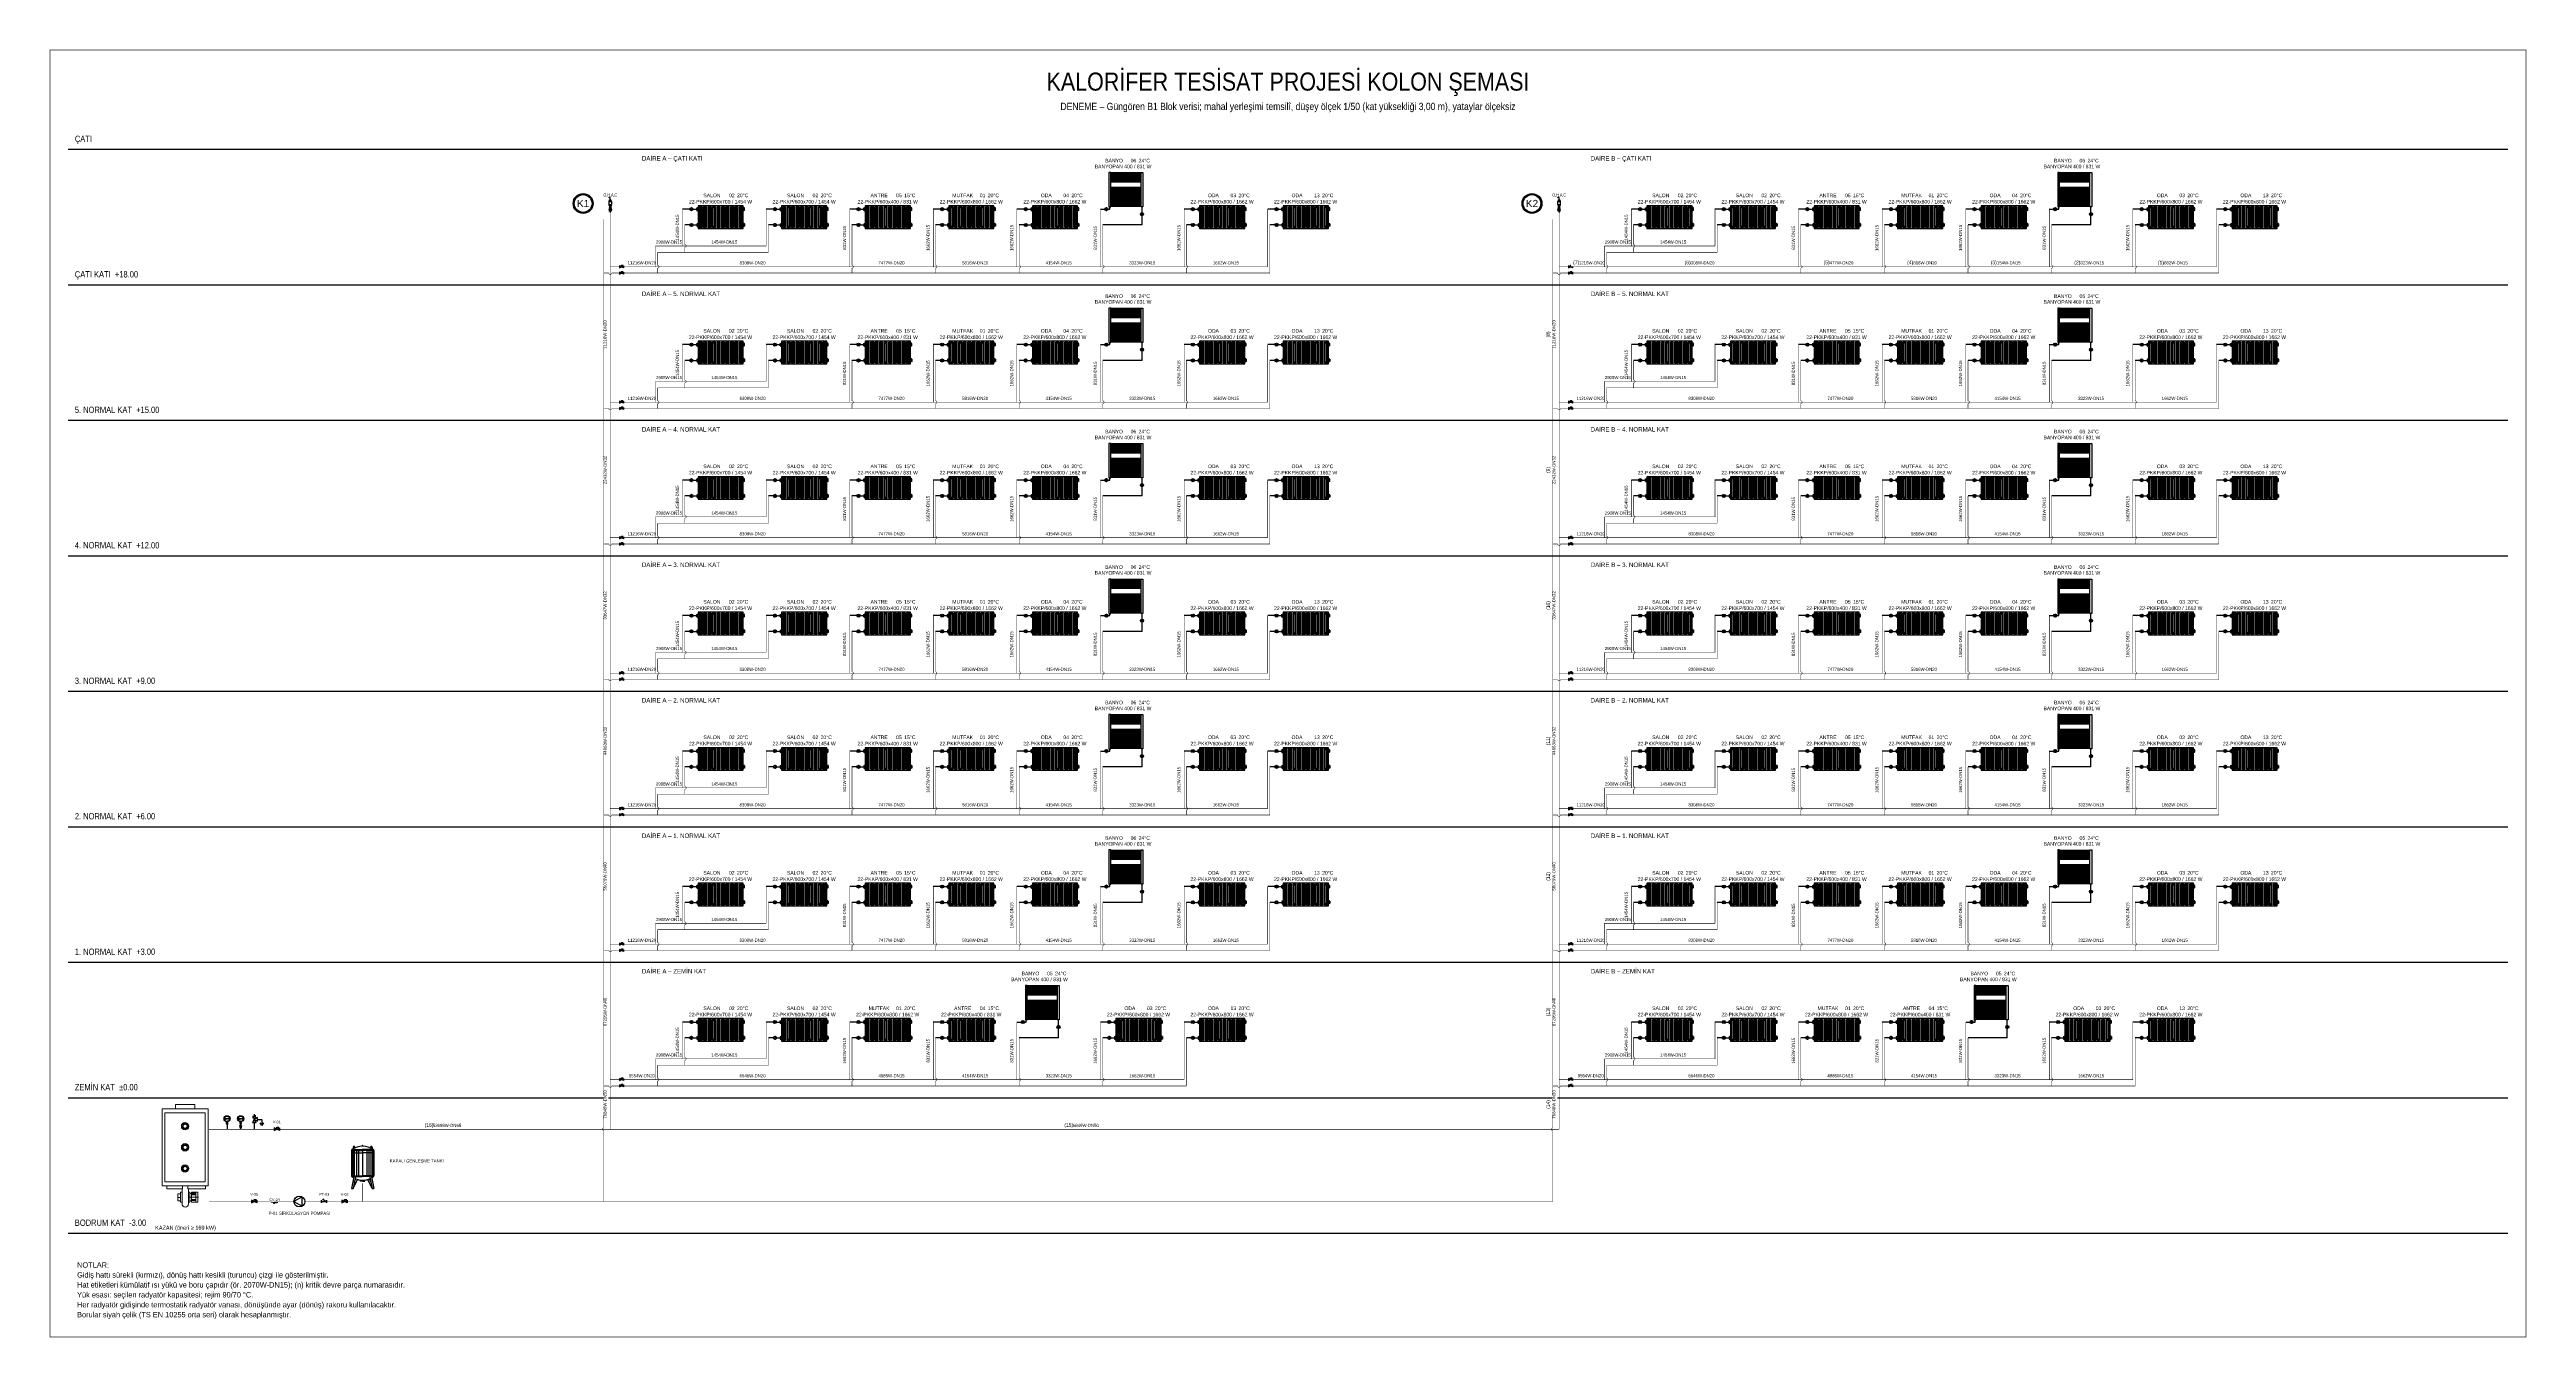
# Model space of a CAD drawing. Header units: centimetres. Extents: x -61 to 10101, y -10257 to 1521.
# Drawn here: x -41 to 5441, y -4431 to -1579 of the extents above; entities that cross this region are included whole.
import ezdxf
from ezdxf.enums import TextEntityAlignment as Align

# ---------------------------------------------------------------- set-up
doc = ezdxf.new("R2010")
doc.units = ezdxf.units.CM
doc.linetypes.add('DASHED', pattern=[1.524, 1.27, -0.254])
doc.linetypes.add('ISITMA DONUS HATTI', pattern=[1.66, 1.57, -0.02, -0.07])
for name, color, linetype in [('MTY-ISITMA-DONUS-BORU', 30, 'ISITMA DONUS HATTI'), ('MTY-ISITMA-GIDIS-BORU', 10, 'Continuous'), ('MTY-RADYATÖR', 2, 'Continuous'), ('MTY-TEFRIS', 15, 'Continuous'), ('MTY-VANA', 1, 'Continuous'), ('ROTAS-BASLIK', 7, 'Continuous'), ('ROTAS-CIHAZ', 135, 'Continuous'), ('ROTAS-DENEME', 1, 'Continuous'), ('ROTAS-ISITMA-CAP', 41, 'Continuous'), ('ROTAS-ISITMA-DONUS', 30, 'DASHED'), ('ROTAS-ISITMA-GIDIS', 10, 'Continuous'), ('ROTAS-KAT-BANDI', 8, 'Continuous'), ('ROTAS-KRITIK', 1, 'Continuous'), ('ROTAS-MASKE', 7, 'Continuous'), ('ROTAS-PAFTA', 7, 'Continuous'), ('ROTAS-RADYATOR', 2, 'Continuous'), ('ROTAS-VANA', 1, 'Continuous'), ('ROTAS-YAZI', 7, 'Continuous')]:
    doc.layers.add(name, color=color, linetype=linetype)
doc.styles.add('MTYCAPLT', font='arial.ttf', dxfattribs={"width": 0.65, "height": 1})
doc.styles.add('ROTAS', font='arial.ttf')

# ---------------------------------------------------------------- blocks, each defined once
blk = doc.blocks.new('MTY-RADYATOR KOLON')
at = {"layer": 'MTY-ISITMA-DONUS-BORU'}
for p, q in [((11, 22.5), (0, 22.5)), ((17.9, 22.5), (26.3, 22.5))]:
    blk.add_line(p, q, dxfattribs=at)
at = {"layer": 'MTY-ISITMA-GIDIS-BORU'}
for p, q in [((11, 57.5), (-5, 57.5)), ((17.9, 57.5), (26.3, 57.5))]:
    blk.add_line(p, q, dxfattribs=at)
at = {"layer": 'MTY-RADYATÖR', "color": 15}
for p, q in [((11.7, 57.5), (12.5, 57.5)), ((12.3, 58.4), (11.9, 58.5)), ((12.3, 56.6), (11.9, 56.5)), ((12.8, 59.1), (12.5, 59.4)), ((12.8, 55.9), (12.5, 55.6)), ((13.4, 60), (13.6, 59.6)), ((13.4, 55), (13.6, 55.4)), ((14.5, 60.2), (14.5, 59.4)), ((14.5, 54.8), (14.5, 55.6)), ((15.5, 60), (15.3, 59.6)), ((15.5, 55), (15.3, 55.4)), ((16.1, 59.1), (16.4, 59.4)), ((16.1, 55.9), (16.4, 55.6)), ((17.2, 57.5), (16.4, 57.5)), ((16.6, 58.4), (17, 58.5)), ((16.6, 56.6), (17, 56.5)), ((26.3, 60.2), (27.2, 60.2)), ((26.3, 58.8), (26.3, 60.2)), ((26.3, 58.8), (27.2, 58.8)), ((26.3, 56.2), (26.3, 58.8)), ((26.3, 56.2), (27.2, 56.2)), ((26.3, 54.8), (26.3, 56.2)), ((26.3, 54.8), (27.2, 54.8)), ((27.2, 60.2), (27.2, 60.7)), ((27.2, 60.7), (27.8, 60.7)), ((27.2, 58.8), (27.2, 60.2)), ((27.2, 56.2), (27.2, 58.8)), ((27.2, 54.8), (27.2, 56.2)), ((27.2, 54.3), (27.2, 54.8)), ((27.8, 60.9), (28.8, 61)), ((27.8, 60.7), (27.8, 60.9)), ((27.8, 54.3), (27.8, 60.7)), ((31.6, 17.2), (31.6, 63)), ((31.6, 63), (38.2, 63)), ((33.4, 61.3), (31.6, 63)), ((33.4, 19), (33.4, 61.3)), ((33.4, 61.3), (36.5, 61.3)), ((36.5, 61.3), (38.2, 63)), ((36.5, 19), (36.5, 61.3)), ((38.2, 17.2), (38.2, 63)), ((41.5, 17.2), (41.5, 63)), ((43.3, 61.3), (41.5, 63)), ((41.5, 63), (48.1, 63)), ((43.3, 19), (43.3, 61.3)), ((43.3, 61.3), (46.4, 61.3)), ((46.4, 61.3), (48.1, 63)), ((46.4, 19), (46.4, 61.3)), ((48.1, 17.2), (48.1, 63)), ((51.5, 17.2), (51.5, 63)), ((53.2, 61.3), (51.5, 63)), ((51.5, 63), (58, 63)), ((53.2, 19), (53.2, 61.3)), ((53.2, 61.3), (56.3, 61.3)), ((56.3, 61.3), (58, 63)), ((56.3, 19), (56.3, 61.3)), ((58, 17.2), (58, 63)), ((61.4, 17.2), (61.4, 63)), ((61.4, 63), (67.9, 63)), ((63.1, 61.3), (61.4, 63)), ((63.1, 19), (63.1, 61.3)), ((63.1, 61.3), (66.2, 61.3)), ((66.2, 61.3), (67.9, 63)), ((66.2, 19), (66.2, 61.3)), ((67.9, 17.2), (67.9, 63)), ((71.3, 17.2), (71.3, 63)), ((71.3, 63), (77.8, 63)), ((73, 61.3), (71.3, 63)), ((73, 19), (73, 61.3)), ((73, 61.3), (76.1, 61.3)), ((76.1, 61.3), (77.8, 63)), ((76.1, 19), (76.1, 61.3)), ((77.8, 17.2), (77.8, 63)), ((81.2, 17.2), (81.2, 63)), ((81.2, 63), (87.7, 63)), ((82.9, 61.3), (81.2, 63)), ((82.9, 19), (82.9, 61.3)), ((82.9, 61.3), (86, 61.3)), ((86, 61.3), (87.7, 63)), ((86, 19), (86, 61.3)), ((87.7, 17.2), (87.7, 63)), ((91.1, 17.2), (91.1, 63)), ((91.1, 63), (97.6, 63)), ((92.8, 61.3), (91.1, 63)), ((92.8, 19), (92.8, 61.3)), ((92.8, 61.3), (95.9, 61.3)), ((95.9, 61.3), (97.6, 63)), ((95.9, 19), (95.9, 61.3)), ((97.6, 17.2), (97.6, 63)), ((101, 17.2), (101, 63)), ((101, 63), (107.5, 63)), ((102.7, 61.3), (101, 63)), ((102.7, 19), (102.7, 61.3)), ((102.7, 61.3), (105.8, 61.3)), ((105.8, 61.3), (107.5, 63)), ((105.8, 19), (105.8, 61.3)), ((107.5, 17.2), (107.5, 63)), ((110.9, 17.2), (110.9, 63)), ((110.9, 63), (117.4, 63)), ((112.6, 61.3), (110.9, 63)), ((112.6, 19), (112.6, 61.3)), ((112.6, 61.3), (115.7, 61.3)), ((115.7, 61.3), (117.4, 63)), ((115.7, 19), (115.7, 61.3)), ((117.4, 17.2), (117.4, 63)), ((120.8, 17.2), (120.8, 63)), ((120.8, 63), (127.3, 63)), ((122.5, 61.3), (120.8, 63)), ((122.5, 19), (122.5, 61.3)), ((122.5, 61.3), (125.6, 61.3)), ((125.6, 61.3), (127.3, 63)), ((125.6, 19), (125.6, 61.3)), ((127.3, 17.2), (127.3, 63)), ((130.8, 60.9), (129.8, 61)), ((130.8, 60.7), (130.8, 60.9)), ((130.8, 54.3), (130.8, 60.7)), ((131.4, 60.7), (130.8, 60.7)), ((131.4, 60.2), (131.4, 60.7)), ((132.3, 60.2), (131.4, 60.2)), ((131.4, 58.8), (131.4, 60.2)), ((132.3, 58.8), (131.4, 58.8)), ((131.4, 56.2), (131.4, 58.8)), ((132.3, 56.2), (131.4, 56.2)), ((131.4, 54.8), (131.4, 56.2)), ((132.3, 54.8), (131.4, 54.8)), ((131.4, 54.3), (131.4, 54.8)), ((132.3, 58.8), (132.3, 60.2)), ((132.3, 56.2), (132.3, 58.8)), ((132.3, 54.8), (132.3, 56.2)), ((15.2, 22.5), (13.8, 22.5)), ((26.3, 25.2), (27.2, 25.2)), ((26.3, 25.2), (26.3, 23.8)), ((26.3, 23.8), (27.2, 23.8)), ((26.3, 23.8), (26.3, 21.2)), ((26.3, 21.2), (27.2, 21.2)), ((26.3, 21.2), (26.3, 19.8)), ((26.3, 19.8), (27.2, 19.8)), ((27.2, 54.3), (27.8, 54.3)), ((27.2, 25.7), (27.8, 25.7)), ((27.2, 25.7), (27.2, 25.2)), ((27.2, 25.2), (27.2, 23.8)), ((27.2, 23.8), (27.2, 21.2)), ((27.2, 21.2), (27.2, 19.8)), ((27.2, 19.8), (27.2, 19.3)), ((27.2, 19.3), (27.8, 19.3)), ((27.8, 54.1), (27.8, 54.3)), ((27.8, 54.1), (28.8, 54)), ((27.8, 25.9), (28.8, 26)), ((27.8, 25.9), (27.8, 25.7)), ((27.8, 25.7), (27.8, 19.3)), ((27.8, 19.3), (27.8, 19.1)), ((27.8, 19.1), (28.8, 19)), ((33.4, 19), (31.6, 17.2)), ((38.2, 17.2), (31.6, 17.2)), ((36.5, 19), (33.4, 19)), ((36.5, 19), (38.2, 17.2)), ((43.3, 19), (41.5, 17.2)), ((48.1, 17.2), (41.5, 17.2)), ((46.4, 19), (43.3, 19)), ((46.4, 19), (48.1, 17.2)), ((53.2, 19), (51.5, 17.2)), ((58, 17.2), (51.5, 17.2)), ((56.3, 19), (53.2, 19)), ((56.3, 19), (58, 17.2)), ((63.1, 19), (61.4, 17.2)), ((67.9, 17.2), (61.4, 17.2)), ((66.2, 19), (63.1, 19)), ((66.2, 19), (67.9, 17.2)), ((73, 19), (71.3, 17.2)), ((77.8, 17.2), (71.3, 17.2)), ((76.1, 19), (73, 19)), ((76.1, 19), (77.8, 17.2)), ((82.9, 19), (81.2, 17.2)), ((87.7, 17.2), (81.2, 17.2)), ((86, 19), (82.9, 19)), ((86, 19), (87.7, 17.2)), ((92.8, 19), (91.1, 17.2)), ((97.6, 17.2), (91.1, 17.2)), ((95.9, 19), (92.8, 19)), ((95.9, 19), (97.6, 17.2)), ((102.7, 19), (101, 17.2)), ((107.5, 17.2), (101, 17.2)), ((105.8, 19), (102.7, 19)), ((105.8, 19), (107.5, 17.2)), ((112.6, 19), (110.9, 17.2)), ((117.4, 17.2), (110.9, 17.2)), ((115.7, 19), (112.6, 19)), ((115.7, 19), (117.4, 17.2)), ((122.5, 19), (120.8, 17.2)), ((127.3, 17.2), (120.8, 17.2)), ((125.6, 19), (122.5, 19)), ((125.6, 19), (127.3, 17.2)), ((130.8, 54.1), (129.8, 54)), ((130.8, 25.9), (129.8, 26)), ((130.8, 19.1), (129.8, 19)), ((131.4, 54.3), (130.8, 54.3)), ((130.8, 54.1), (130.8, 54.3)), ((130.8, 25.9), (130.8, 25.7)), ((130.8, 25.7), (130.8, 19.3)), ((131.4, 25.7), (130.8, 25.7)), ((130.8, 19.3), (130.8, 19.1)), ((131.4, 19.3), (130.8, 19.3)), ((131.4, 25.7), (131.4, 25.2)), ((132.3, 25.2), (131.4, 25.2)), ((131.4, 25.2), (131.4, 23.8)), ((132.3, 23.8), (131.4, 23.8)), ((131.4, 23.8), (131.4, 21.2)), ((132.3, 21.2), (131.4, 21.2)), ((131.4, 21.2), (131.4, 19.8)), ((132.3, 19.8), (131.4, 19.8)), ((131.4, 19.8), (131.4, 19.3)), ((132.3, 25.2), (132.3, 23.8)), ((132.3, 23.8), (132.3, 21.2)), ((132.3, 21.2), (132.3, 19.8))]:
    blk.add_line(p, q, dxfattribs=at)
blk.add_lwpolyline([(129.3, 65), (29.3, 65), (29.3, 15), (129.3, 15)], close=True, dxfattribs=at)
for centre, radius in [((14.5, 57.5), 3.45), ((14.5, 57.5), 2.72), ((14.5, 57.5), 1.41), ((14.5, 22.5), 3.45), ((14.5, 22.5), 0.697)]:
    blk.add_circle(centre, radius, dxfattribs=at)
for centre, radius, start, end in [((28.7, 61.6), 0.575, 274, 350), ((129.8, 61.6), 0.575, 190, 266), ((12.6, 23.9), 0.622, 108, 180), ((10.3, 22.5), 2.15, 320.2532, 39.7468), ((12.6, 21.1), 0.622, 180, 252), ((12.5, 28.5), 4.01, 267.9571, 308.0429), ((13.1, 18.2), 2.44, 37.6114, 106.3886), ((15.2, 24.7), 0.622, 36, 108), ((15.2, 20.3), 0.622, 252, 324), ((18.5, 25.4), 2.8, 186.5365, 245.4635), ((18.3, 19.7), 2.6, 112.1116, 175.8884), ((16.8, 22.5), 0.622, 324, 36), ((28.7, 53.4), 0.575, 10, 86), ((28.7, 26.6), 0.575, 274, 350), ((28.7, 18.4), 0.575, 10, 86), ((129.8, 53.4), 0.575, 94, 170), ((129.8, 26.6), 0.575, 190, 266), ((129.8, 18.4), 0.575, 94, 170)]:
    blk.add_arc(centre, radius, start, end, dxfattribs=at)
at = {"layer": 'MTY-RADYATÖR', "color": 2, "style": 'MTYCAPLT', "width": 0.65}
for tag, p, height in [('NO_001', (33.9, 42.2), 15), ('MAHAL_001', (63.5, 86), 10), ('RAD_001', (69.6, 72.5), 10), ('DERECE_001', (86.3, 32.4), 10)]:
    blk.add_attdef(tag, p, '', height=height, dxfattribs=at)
blk = doc.blocks.new('MTY-RADYATÖR BANYOPAN KOLON')
at = {"layer": 'MTY-ISITMA-DONUS-BORU'}
for p, q in [((87, 49.7), (87, 62.5)), ((87, 22.5), (0, 22.5)), ((87, 22.5), (87, 42.8))]:
    blk.add_line(p, q, dxfattribs=at)
at = {"layer": 'MTY-ISITMA-GIDIS-BORU'}
for p, q in [((-5, 57.5), (4.6, 57.5)), ((11.5, 57.5), (15.7, 57.5)), ((15.7, 57.5), (15.7, 62.5))]:
    blk.add_line(p, q, dxfattribs=at)
at = {"layer": 'MTY-RADYATÖR', "color": 15}
for p, q in [((8.7, 57.5), (7.3, 57.5)), ((87.7, 46.3), (86.3, 46.3))]:
    blk.add_line(p, q, dxfattribs=at)
at = {"layer": 'MTY-RADYATÖR', "color": 15, "linetype": 'ByBlock'}
for points in [[(13.7, 138.5), (13.7, 62.5)], [(17.7, 138.5), (13.7, 138.5)], [(17.7, 62.5), (17.7, 138.5)], [(84.7, 137.7), (17.7, 137.7)], [(84.7, 135.2), (17.7, 135.2)], [(84.7, 134.1), (17.7, 134.1)], [(84.7, 131.6), (17.7, 131.6)], [(84.7, 130.5), (17.7, 130.5)], [(84.7, 128), (17.7, 128)], [(84.7, 126.9), (17.7, 126.9)], [(84.7, 124.4), (17.7, 124.4)], [(84.7, 123.3), (17.7, 123.3)], [(84.7, 120.8), (17.7, 120.8)], [(84.7, 119.7), (17.7, 119.7)], [(84.7, 117.2), (17.7, 117.2)], [(84.7, 62.5), (84.7, 138.5)], [(84.7, 138.5), (88.7, 138.5)], [(88.7, 138.5), (88.7, 62.5)], [(13.7, 62.5), (17.7, 62.5)], [(84.7, 105.3), (17.7, 105.3)], [(84.7, 102.8), (17.7, 102.8)], [(84.7, 101.7), (17.7, 101.7)], [(84.7, 99.2), (17.7, 99.2)], [(84.7, 98.1), (17.7, 98.1)], [(84.7, 95.6), (17.7, 95.6)], [(84.7, 94.5), (17.7, 94.5)], [(84.7, 92), (17.7, 92)], [(84.7, 90.9), (17.7, 90.9)], [(84.7, 88.4), (17.7, 88.4)], [(84.7, 87.3), (17.7, 87.3)], [(84.7, 84.8), (17.7, 84.8)], [(84.7, 83.7), (17.7, 83.7)], [(84.7, 81.2), (17.7, 81.2)], [(84.7, 80.1), (17.7, 80.1)], [(84.7, 77.6), (17.7, 77.6)], [(84.7, 76.5), (17.7, 76.5)], [(84.7, 74), (17.7, 74)], [(84.7, 72.9), (17.7, 72.9)], [(84.7, 70.4), (17.7, 70.4)], [(84.7, 69.3), (17.7, 69.3)], [(84.7, 66.9), (17.7, 66.9)], [(84.7, 65.7), (17.7, 65.7)], [(84.7, 63.2), (17.7, 63.2)], [(88.7, 62.5), (84.7, 62.5)]]:
    blk.add_lwpolyline(points, dxfattribs=at)
at = {"layer": 'MTY-RADYATÖR', "color": 15}
for centre, radius in [((8, 57.5), 3.45), ((8, 57.5), 0.697), ((87, 46.3), 3.45), ((87, 46.3), 0.697)]:
    blk.add_circle(centre, radius, dxfattribs=at)
for centre, radius, start, end in [((6.1, 58.9), 0.622, 108, 180), ((3.8, 57.5), 2.15, 320.2532, 39.7468), ((6.1, 56.1), 0.622, 180, 252), ((6.1, 63.5), 4.01, 267.9571, 308.0429), ((6.6, 53.2), 2.44, 37.6114, 106.3886), ((8.7, 59.7), 0.622, 36, 108), ((8.7, 55.3), 0.622, 252, 324), ((12, 60.4), 2.8, 186.5365, 245.4635), ((11.8, 54.7), 2.6, 112.1116, 175.8884), ((10.4, 57.5), 0.622, 324, 36), ((85.1, 47.7), 0.622, 108, 180), ((82.8, 46.3), 2.15, 320.2532, 39.7468), ((85.1, 44.9), 0.622, 180, 252), ((85, 52.3), 4.01, 267.9571, 308.0429), ((85.6, 42), 2.44, 37.6114, 106.3886), ((87.7, 48.5), 0.622, 36, 108), ((87.7, 44.1), 0.622, 252, 324), ((91, 49.2), 2.8, 186.5365, 245.4635), ((90.8, 43.5), 2.6, 112.1116, 175.8884), ((89.3, 46.3), 0.622, 324, 36)]:
    blk.add_arc(centre, radius, start, end, dxfattribs=at)
at = {"layer": 'MTY-RADYATÖR', "style": 'MTYCAPLT', "width": 0.65}
for tag, p, height in [('MAHAL_001', (35.4, 157.7), 10), ('DERECE_001', (32.2, 111.8), 10), ('RAD_001', (41.5, 142.7), 10), ('NO_001', (40.8, 78), 15)]:
    blk.add_attdef(tag, p, '', height=height, dxfattribs=at)
blk = doc.blocks.new('aKAZAN.')
at = {"layer": 'MTY-TEFRIS', "color": 3, "lineweight": 20, "ltscale": 40}
for p, q in [((-26.1, 0), (23.9, 0)), ((-26.1, -11.8), (-26.1, 0)), ((-61.1, -11.8), (58.9, -11.8)), ((-61.1, -211.8), (-61.1, -11.8)), ((23.9, -11.8), (23.9, 0)), ((46.2, -11.8), (50.7, -11.8)), ((58.9, -211.8), (58.9, -11.8)), ((-61.1, -211.8), (58.9, -211.8)), ((-53.7, -211.8), (-8.2, -211.8)), ((-48.5, -219.8), (-48.5, -211.8)), ((-48.5, -219.8), (-8.2, -219.8)), ((-8.2, -219.8), (-8.2, -211.8)), ((5.9, -219.8), (5.9, -211.8)), ((5.9, -219.8), (52.3, -219.8)), ((52.3, -219.8), (52.3, -211.8))]:
    blk.add_line(p, q, dxfattribs=at)
at = {"layer": 'MTY-TEFRIS', "lineweight": 20, "ltscale": 40}
for p, q in [((-53.7, -21.6), (51.4, -21.6)), ((-53.7, -201.9), (-53.7, -21.6)), ((51.4, -201.9), (51.4, -21.6)), ((-61.1, -211.8), (-59.7, -211.8)), ((-53.7, -201.9), (51.4, -201.9)), ((-19.7, -232.5), (-13.2, -232.5)), ((-19.7, -250.8), (-19.7, -232.5)), ((-19.7, -242.7), (-13.2, -242.7)), ((-19.7, -250.8), (-13.2, -250.8)), ((-13.2, -254.1), (-13.2, -228.8)), ((-12.5, -228.1), (-9.3, -228.1)), ((-12.5, -254.9), (-9.3, -254.9)), ((-9, -259.1), (-9, -219.8)), ((5.9, -211.8), (57.5, -211.8)), ((8, -259.1), (8, -219.8)), ((8.3, -228.1), (10.9, -228.1)), ((8.3, -254.9), (10.9, -254.9)), ((9.4, -241.5), (34.1, -241.5)), ((11.6, -254.1), (11.6, -228.8)), ((11.6, -231.6), (15.1, -231.6)), ((11.6, -251.4), (15.1, -251.4)), ((15.1, -253.2), (15.1, -229.4)), ((15.1, -232.6), (26.4, -232.6)), ((15.1, -250.5), (26.4, -250.5)), ((16.3, -228.1), (30.6, -228.1)), ((16.3, -254.9), (30.6, -254.9)), ((16.4, -230.5), (25.1, -230.5)), ((16.4, -235.5), (25.1, -235.5)), ((16.4, -247.5), (25, -247.5)), ((26.4, -254.9), (26.4, -228.1)), ((32.4, -252.5), (32.4, -230.3))]:
    blk.add_line(p, q, dxfattribs=at)
at = {"layer": 'MTY-TEFRIS', "color": 1, "lineweight": 20, "ltscale": 40}
for centre, radius in [((-1.2, -56.7, -16178.2), 9.67), ((-1.2, -56.7, -16178.2), 9.67), ((-1.1, -56.7), 9.67), ((-1.1, -56.7), 9.67), ((-8.5, -58, -16178.2), 1.32), ((-8.5, -58, -16178.2), 1.32), ((-8.5, -58), 1.32), ((-8.5, -58), 1.32), ((-7.6, -53, -16178.2), 1.32), ((-7.6, -53, -16178.2), 1.32), ((-7.6, -53), 1.32), ((-7.6, -53), 1.32), ((-6, -62.4, -16178.2), 1.32), ((-6, -62.4, -16178.2), 1.32), ((-5.9, -62.4), 1.32), ((-5.9, -62.4), 1.32), ((-1.2, -56.7, -16178.2), 5.27), ((-1.2, -56.7, -16178.2), 5.27), ((-1.1, -56.7), 5.27), ((-1.1, -56.7), 5.27), ((-3.7, -49.7, -16178.2), 1.32), ((-3.7, -49.7, -16178.2), 1.32), ((-3.7, -49.7), 1.32), ((-3.7, -49.7), 1.32), ((-1.2, -64.2, -16178.2), 1.32), ((-1.2, -64.2, -16178.2), 1.32), ((-1.1, -64.2), 1.32), ((-1.1, -64.2), 1.32), ((1.4, -49.7, -16178.2), 1.32), ((1.4, -49.7, -16178.2), 1.32), ((1.4, -49.7), 1.32), ((1.4, -49.7), 1.32), ((3.6, -62.4, -16178.2), 1.32), ((3.6, -62.4, -16178.2), 1.32), ((3.7, -62.4), 1.32), ((3.7, -62.4), 1.32), ((5.2, -52.8, -16178.2), 1.32), ((5.2, -52.8, -16178.2), 1.32), ((5.3, -52.8), 1.32), ((5.3, -52.8), 1.32), ((6.1, -57.8, -16178.2), 1.32), ((6.1, -57.8, -16178.2), 1.32), ((6.2, -57.8), 1.32), ((6.2, -57.8), 1.32), ((-1.2, -111.8, -16178.2), 9.67), ((-1.2, -111.8, -16178.2), 9.67), ((-1.1, -111.8), 9.67), ((-1.1, -111.8), 9.67), ((-8.5, -110.5, -16178.2), 1.32), ((-8.5, -110.5, -16178.2), 1.32), ((-8.5, -110.5), 1.32), ((-8.5, -110.5), 1.32), ((-7.6, -115.5, -16178.2), 1.32), ((-7.6, -115.5, -16178.2), 1.32), ((-7.6, -115.5), 1.32), ((-7.6, -115.5), 1.32), ((-6, -106, -16178.2), 1.32), ((-6, -106, -16178.2), 1.32), ((-5.9, -106), 1.32), ((-5.9, -106), 1.32), ((-1.2, -111.8, -16178.2), 5.27), ((-1.2, -111.8, -16178.2), 5.27), ((-1.1, -111.8), 5.27), ((-1.1, -111.8), 5.27), ((-3.7, -118.8, -16178.2), 1.32), ((-3.7, -118.8, -16178.2), 1.32), ((-3.7, -118.8), 1.32), ((-3.7, -118.8), 1.32), ((-1.2, -104.3, -16178.2), 1.32), ((-1.2, -104.3, -16178.2), 1.32), ((-1.1, -104.3), 1.32), ((-1.1, -104.3), 1.32), ((1.4, -118.8, -16178.2), 1.32), ((1.4, -118.8, -16178.2), 1.32), ((1.4, -118.8), 1.32), ((1.4, -118.8), 1.32), ((3.6, -106, -16178.2), 1.32), ((3.6, -106, -16178.2), 1.32), ((3.7, -106), 1.32), ((3.7, -106), 1.32), ((5.2, -115.7, -16178.2), 1.32), ((5.2, -115.7, -16178.2), 1.32), ((5.3, -115.7), 1.32), ((5.3, -115.7), 1.32), ((6.1, -110.6, -16178.2), 1.32), ((6.1, -110.6, -16178.2), 1.32), ((6.2, -110.6), 1.32), ((6.2, -110.6), 1.32), ((-1.2, -166.8, -16178.2), 9.67), ((-1.2, -166.8, -16178.2), 9.67), ((-1.1, -166.8), 9.67), ((-1.1, -166.8), 9.67), ((-8.5, -165.5, -16178.2), 1.32), ((-8.5, -165.5, -16178.2), 1.32), ((-8.5, -165.5), 1.32), ((-8.5, -165.5), 1.32), ((-7.6, -170.6, -16178.2), 1.32), ((-7.6, -170.6, -16178.2), 1.32), ((-7.6, -170.6), 1.32), ((-7.6, -170.6), 1.32), ((-6, -161.1, -16178.2), 1.32), ((-6, -161.1, -16178.2), 1.32), ((-5.9, -161.1), 1.32), ((-5.9, -161.1), 1.32), ((-1.2, -166.8, -16178.2), 5.27), ((-1.2, -166.8, -16178.2), 5.27), ((-1.1, -166.8), 5.27), ((-1.1, -166.8), 5.27), ((-3.7, -173.9, -16178.2), 1.32), ((-3.7, -173.9, -16178.2), 1.32), ((-3.7, -173.9), 1.32), ((-3.7, -173.9), 1.32), ((-1.2, -159.4, -16178.2), 1.32), ((-1.2, -159.4, -16178.2), 1.32), ((-1.1, -159.4), 1.32), ((-1.1, -159.4), 1.32), ((1.4, -173.9, -16178.2), 1.32), ((1.4, -173.9, -16178.2), 1.32), ((1.4, -173.9), 1.32), ((1.4, -173.9), 1.32), ((3.6, -161.1, -16178.2), 1.32), ((3.6, -161.1, -16178.2), 1.32), ((3.7, -161.1), 1.32), ((3.7, -161.1), 1.32), ((5.2, -170.7, -16178.2), 1.32), ((5.2, -170.7, -16178.2), 1.32), ((5.3, -170.7), 1.32), ((5.3, -170.7), 1.32), ((6.1, -165.7, -16178.2), 1.32), ((6.1, -165.7, -16178.2), 1.32), ((6.2, -165.7), 1.32), ((6.2, -165.7), 1.32)]:
    blk.add_circle(centre, radius, dxfattribs=at)
at = {"layer": 'MTY-TEFRIS', "lineweight": 20, "ltscale": 40}
for centre, major_axis, start_param, end_param in [((-12.5, -228.9), (0, 0.794), -0.20371, 1.570796), ((-12.5, -239), (0, 0.794), -0.20371, 1.570796), ((10.9, -228.9), (0, 0.794), -1.570796, 0.20371), ((16.4, -229.6), (0, 1.5), 0, 1.646937), ((30.4, -230.5), (0, 2.43), -1.570796, 0.129391)]:
    blk.add_ellipse(centre, major_axis=major_axis, ratio=0.820513, start_param=start_param, end_param=end_param, dxfattribs=at)
at = {"layer": 'MTY-TEFRIS', "lineweight": 20, "ltscale": 40, "extrusion": (0, 0, -1)}
for centre, major_axis, ratio, start_param, end_param in [((-12.5, -254.1), (0, 0.794), 0.820513, 2.937882, 4.712389), ((10.9, -254.1), (0, 0.794), 0.820513, 1.570796, 3.345303), ((16.4, -253.4), (0, 1.5), 0.820513, 3.141593, 4.788529), ((30.4, -252.4), (0, 2.43), 0.820513, 1.570796, 3.270984), ((-0.5, -258.8), (6.03, 6.03), 1, 0.821279, 3.926991)]:
    blk.add_ellipse(centre, major_axis=major_axis, ratio=ratio, start_param=start_param, end_param=end_param, dxfattribs=at)
blk = doc.blocks.new('MTY-TERMOMETRE')
at = {"layer": 'MTY-VANA', "color": 1}
for p, q in [((-3.7, 19.8), (-4.5, 19.9)), ((-3.7, 19.2), (-4.5, 19.1)), ((-3.5, 20.5), (-4.4, 20.7)), ((-3.6, 18.6), (-4.4, 18.4)), ((-3.3, 21.1), (-4.1, 21.4)), ((-3.3, 18), (-4.1, 17.6)), ((-3, 21.6), (-3.7, 22.1)), ((-3, 17.4), (-3.7, 16.9)), ((-2.6, 22.1), (-3.2, 22.7)), ((-2.7, 19.7), (-0.6, 19.7)), ((-2.7, 19.7), (-2.7, 19.3)), ((-2.7, 19.3), (-0.6, 19.4)), ((-2.1, 22.5), (-2.6, 23.2)), ((-1.5, 22.9), (-1.9, 23.6)), ((-1.2, 12.5), (-1.2, 13.4)), ((1.2, 12.5), (-1.2, 12.5)), ((-0.9, 23.1), (-1.1, 23.9)), ((0.9, 13.5), (-0.9, 13.5)), ((-0.9, 10.9), (-0.9, 12.5)), ((0.9, 10.9), (-0.9, 10.9)), ((-0.7, 13.5), (-0.7, 14)), ((-0.5, 12.6), (-0.5, 13.4)), ((-0.5, 8.6), (-0.5, 10.9)), ((0.5, 8.6), (-0.5, 8.6)), ((-0.3, 23.2), (-0.4, 24)), ((0, 8.6), (0, 0)), ((0.4, 23.2), (0.4, 24)), ((4.5, 19.5), (0.5, 19.6)), ((0.5, 10.9), (0.5, 8.6)), ((4.5, 19.5), (0.6, 19.4)), ((0.6, 12.6), (0.6, 13.4)), ((0.7, 13.5), (0.7, 14)), ((0.9, 12.5), (0.9, 10.9)), ((1, 23.1), (1.2, 23.9)), ((1.2, 12.5), (1.2, 13.4)), ((1.6, 22.9), (2, 23.6)), ((2.1, 22.5), (2.6, 23.2)), ((2.6, 22.1), (3.2, 22.7)), ((3, 17.4), (3.7, 16.9)), ((3.1, 21.6), (3.7, 22.1)), ((3.4, 21.1), (4.1, 21.4)), ((3.4, 17.9), (4.1, 17.6)), ((3.6, 20.5), (4.4, 20.7)), ((3.6, 18.5), (4.4, 18.3)), ((3.7, 19.8), (4.5, 19.9)), ((3.7, 19.2), (4.5, 19.1))]:
    blk.add_line(p, q, dxfattribs=at)
for radius in [5.58, 5.3, 0.576]:
    blk.add_circle((0, 19.5), radius, dxfattribs=at)
for centre, radius, start, end in [((-0.9, 13), 0.576, 54.6994, 125.3066), ((-0.9, 13.1), 0.576, 234.694, 305.3013), ((0, 12.2), 1.33, 65.9035, 113.6507), ((0, 13.8), 1.33, 246.3499, 294.0971), ((0.9, 13), 0.576, 54.6934, 125.3006), ((0.9, 13.1), 0.576, 234.7001, 305.3073)]:
    blk.add_arc(centre, radius, start, end, dxfattribs=at)
at = {"layer": 'MTY-VANA', "style": 'MTYCAPLT', "width": 0.65}
blk.add_text('T', height=3, dxfattribs=at).set_placement((0, 15, 0), align=Align.CENTER)
blk.add_attdef('CAP', text='', height=1, rotation=270, dxfattribs=at).set_placement((0, 0), align=Align.CENTER)
blk = doc.blocks.new('MTY-MANOMETRE')
at = {"layer": 'MTY-VANA', "color": 1}
for p, q in [((-3.7, 19.8), (-4.5, 19.9)), ((-3.7, 19.2), (-4.5, 19.1)), ((-3.5, 20.5), (-4.4, 20.7)), ((-3.6, 18.6), (-4.4, 18.4)), ((-3.3, 21.1), (-4.1, 21.4)), ((-3.3, 18), (-4.1, 17.6)), ((-3, 21.6), (-3.7, 22.1)), ((-3, 17.4), (-3.7, 16.9)), ((-2.6, 22.1), (-3.2, 22.7)), ((-2.7, 19.7), (-0.6, 19.7)), ((-2.7, 19.7), (-2.7, 19.3)), ((-2.7, 19.3), (-0.6, 19.4)), ((-2.1, 22.5), (-2.6, 23.2)), ((-1.5, 22.9), (-1.9, 23.6)), ((-1.2, 12.5), (-1.2, 13.4)), ((1.2, 12.5), (-1.2, 12.5)), ((-0.9, 23.1), (-1.1, 23.9)), ((0.9, 13.5), (-0.9, 13.5)), ((-0.9, 10.9), (-0.9, 12.5)), ((0.9, 10.9), (-0.9, 10.9)), ((-0.7, 13.5), (-0.7, 14)), ((-0.5, 12.6), (-0.5, 13.4)), ((-0.5, 8.6), (-0.5, 10.9)), ((0.5, 8.6), (-0.5, 8.6)), ((-0.3, 23.2), (-0.4, 24)), ((0, 8.6), (0, 8)), ((0, 2.3), (0, 0)), ((0.4, 23.2), (0.4, 24)), ((4.5, 19.5), (0.5, 19.6)), ((0.5, 10.9), (0.5, 8.6)), ((4.5, 19.5), (0.6, 19.4)), ((0.6, 12.6), (0.6, 13.4)), ((0.7, 13.5), (0.7, 14)), ((0.9, 12.5), (0.9, 10.9)), ((1, 23.1), (1.2, 23.9)), ((1.2, 12.5), (1.2, 13.4)), ((1.6, 22.9), (2, 23.6)), ((2.1, 22.5), (2.6, 23.2)), ((2.6, 22.1), (3.2, 22.7)), ((3, 17.4), (3.7, 16.9)), ((3.1, 21.6), (3.7, 22.1)), ((3.4, 21.1), (4.1, 21.4)), ((3.4, 17.9), (4.1, 17.6)), ((3.6, 20.5), (4.4, 20.7)), ((3.6, 18.5), (4.4, 18.3)), ((3.7, 19.8), (4.5, 19.9)), ((3.7, 19.2), (4.5, 19.1))]:
    blk.add_line(p, q, dxfattribs=at)
at = {"layer": 'MTY-VANA'}
for p, q in [((-1.5, 7.8), (1.5, 7.8)), ((0, 5.2), (-1.5, 7.8)), ((0, 5.2), (-1.5, 2.5)), ((-1.5, 2.5), (1.5, 2.5)), ((1.5, 7.8), (0, 5.2)), ((1.5, 2.5), (0, 5.2))]:
    blk.add_line(p, q, dxfattribs=at)
at = {"layer": 'MTY-VANA', "color": 1}
for radius in [5.58, 5.3, 0.576]:
    blk.add_circle((0, 19.5), radius, dxfattribs=at)
at = {"layer": 'MTY-VANA'}
blk.add_circle((0, 5.2), 1.5, dxfattribs=at)
at = {"layer": 'MTY-VANA', "color": 1}
for centre, radius, start, end in [((-0.9, 13), 0.576, 54.6994, 125.3066), ((-0.9, 13.1), 0.576, 234.694, 305.3013), ((0, 12.2), 1.33, 65.9035, 113.6507), ((0, 13.8), 1.33, 246.3499, 294.0971), ((0.9, 13), 0.576, 54.6934, 125.3006), ((0.9, 13.1), 0.576, 234.7001, 305.3073)]:
    blk.add_arc(centre, radius, start, end, dxfattribs=at)
at = {"layer": 'MTY-VANA', "width": 0.7}
blk.add_text('M', height=3.59, dxfattribs=at).set_placement((0, 15, 0), align=Align.CENTER)
at = {"layer": 'MTY-VANA', "style": 'MTYCAPLT', "width": 0.65}
blk.add_attdef('CAP', text='', height=10, rotation=270, dxfattribs=at).set_placement((0, 0), align=Align.CENTER)
blk = doc.blocks.new('aEMNİYET VENTİLİ')
at = {"layer": 'MTY-VANA'}
for p, q in [((0, 22), (-4, 15)), ((-4, 15), (4, 15)), ((3.5, 29.6), (-3.5, 28.3)), ((3.5, 27), (-3.5, 28.3)), ((3.5, 27), (-3.5, 25.6)), ((0, 25), (-3.5, 25.6)), ((0, 33.7), (0, 30.3)), ((3.5, 29.6), (0, 30.3)), ((7, 26), (0, 22)), ((0, 22), (0, 25)), ((0, 22), (7, 18)), ((4, 15), (0, 22)), ((0, 15), (0, 0)), ((7, 18), (7, 26)), ((7, 22), (17, 22)), ((17, 8.3), (13.5, 14.3)), ((17, 22), (17, 12)), ((20.5, 14.3), (17, 8.3))]:
    blk.add_line(p, q, dxfattribs=at)
blk = doc.blocks.new('MTY-KURESEL VANA')
at = {"layer": 'MTY-VANA'}
for p, q in [((0, 0), (0, 8)), ((0, 8), (8, 8))]:
    blk.add_line(p, q, dxfattribs=at)
blk.add_lwpolyline([(-10, 5), (-10, -5), (10, 5), (10, -5), (-10, 5)], dxfattribs=at)
at = {"layer": 'MTY-VANA', "style": 'MTYCAPLT', "width": 0.65}
blk.add_attdef('CAP', text='', height=10, dxfattribs=at).set_placement((-1.1, 0), align=Align.CENTER)
blk = doc.blocks.new('MTY-PISLIK TUTUCU')
at = {"layer": 'MTY-VANA'}
for p, q in [((-10, -5), (-10, 5)), ((-10, 0), (10, 0)), ((10, -5), (10, 5))]:
    blk.add_line(p, q, dxfattribs=at)
at = {"layer": 'MTY-VANA', "color": 1, "ltscale": 75}
for p, q in [((-6.1, 5.8), (-1.4, 10.5)), ((5.1, 0), (-3.7, 8.1))]:
    blk.add_line(p, q, dxfattribs=at)
at = {"layer": 'MTY-VANA', "style": 'MTYCAPLT', "width": 0.65}
blk.add_attdef('CAP', text='', height=10, rotation=180, dxfattribs=at).set_placement((0, 0), align=Align.CENTER)
blk = doc.blocks.new('MTY-CEKVALF VANA')
at = {"layer": 'MTY-VANA'}
h = blk.add_hatch(color=256, dxfattribs=at)
edge = h.paths.add_edge_path()
edge.add_arc((-10, 5), 1.41, 180, 540, ccw=False)
for p, q in [((-10, -5), (-10, 5)), ((-10, 5), (10, -5)), ((-5.6, 5), (5.6, 5)), ((5.6, 5), (0, 7.3)), ((10, -5), (10, 5))]:
    blk.add_line(p, q, dxfattribs=at)
at = {"layer": 'MTY-VANA', "style": 'MTYCAPLT', "width": 0.65}
blk.add_attdef('CAP', text='', height=10, dxfattribs=at).set_placement((-0.4, -4.9), align=Align.CENTER)
blk = doc.blocks.new('MTY-GENLEŞME TANKI KOLON')
at = {"layer": 'MTY-TEFRIS', "color": 4, "ltscale": 100}
for p, q in [((-55, 151), (-55, 27)), ((-55, 139), (0, 139)), ((-53, 156), (0, 156)), ((-47, 168), (-47, 160)), ((-40, 168), (-40, 164)), ((-1, 176), (-3, 173)), ((0, 173), (0, 177)), ((0, 173), (0, 177)), ((53, 156), (0, 156)), ((55, 139), (0, 139)), ((1, 176), (3, 173)), ((40, 168), (40, 164)), ((47, 168), (47, 160)), ((55, 151), (55, 27)), ((-44, 22), (-55, -36)), ((-53, 23), (-44, 23)), ((-36, 22), (-47, -36)), ((-47, -36), (-25, 9)), ((-44, 26), (-36, 26)), ((-44, 23), (-44, 26)), ((-41, -5), (-33, 11)), ((-36, 23), (-36, 26)), ((-36, 23), (0, 23)), ((-11, 0), (-11, 2)), ((0, 2), (-11, 2)), ((0, 0), (-11, 0)), ((36, 23), (0, 23)), ((0, 2), (11, 2)), ((0, 0), (11, 0)), ((11, 0), (11, 2)), ((47, -36), (25, 9)), ((41, -5), (33, 11)), ((44, 26), (36, 26)), ((36, 23), (36, 26)), ((36, 22), (47, -36)), ((44, 23), (44, 26)), ((53, 23), (44, 23)), ((44, 22), (55, -36)), ((-55, -36), (-47, -36)), ((47, -36), (55, -36))]:
    blk.add_line(p, q, dxfattribs=at)
at = {"layer": 'MTY-TEFRIS', "color": 1, "ltscale": 100}
for p, q in [((-55, 151), (0, 151)), ((-53, 151), (-53, 27)), ((-48, 151), (-48, 27)), ((-41, 151), (-41, 27)), ((-31, 151), (-31, 27)), ((-20, 151), (-20, 27)), ((55, 151), (0, 151)), ((0, 151), (0, 27)), ((20, 151), (20, 27)), ((31, 151), (31, 27)), ((41, 151), (41, 27)), ((48, 151), (48, 27)), ((53, 151), (53, 27)), ((-55, 27), (0, 27)), ((55, 27), (0, 27))]:
    blk.add_line(p, q, dxfattribs=at)
at = {"layer": 'MTY-TEFRIS', "color": 4, "ltscale": 100}
for centre in [(-43, 167), (43, 167)]:
    blk.add_circle(centre, 2.11, dxfattribs=at)
for centre, radius, start, end in [((-49, 151), 6.27, 130.1725, 180), ((0, 80), 92.1, 89.8626, 124.7126), ((-43, 167), 3.96, 19.1946, 160.8054), ((0, 175), 1.55, 90, 158.8439), ((0, 175), 1.55, 21.1561, 90), ((0, 80), 92.1, 55.2874, 90.1374), ((43, 167), 3.96, 19.1946, 160.8054), ((49, 151), 6.27, 0, 49.8275), ((-49, 27), 6.27, 180, 229.8275), ((0, 93), 87.6, 233.0291, 239.4001), ((-50, 23), 6.27, 348.9798, 0), ((0, 93), 87.6, 244.7643, 295.2357), ((-42, 23), 6.27, 348.9798, 0), ((-12, 1), 4.52, 13.3838, 76.0694), ((12, 1), 4.52, 103.9306, 166.6162), ((42, 23), 6.27, 180, 191.0202), ((50, 23), 6.27, 180, 191.0202), ((0, 93), 87.6, 300.5999, 306.9709), ((49, 27), 6.27, 310.1725, 0)]:
    blk.add_arc(centre, radius, start, end, dxfattribs=at)
blk = doc.blocks.new('MTY-O.H.A.C')
at = {"layer": 'MTY-VANA', "color": 2}
for p, q in [((-5, 29.2), (5, 29.2)), ((-5, 29.2), (-5, 27.7)), ((-5, 27.7), (5, 27.7)), ((-5, 27.7), (-4, 26.2)), ((-4.5, 41.1), (-3.5, 42.6)), ((-4.5, 41.1), (4.5, 41.1)), ((-4.5, 29.2), (-4.5, 41.1)), ((-4, 26.2), (4, 26.2)), ((-4, 26.2), (-4, 24.2)), ((-4, 24.2), (4, 24.2)), ((-3.5, 43.1), (3.5, 43.1)), ((-3.5, 42.6), (-3.5, 43.1)), ((-3.5, 42.6), (3.5, 42.6)), ((-2.5, 47.1), (2.5, 47.1)), ((-2.5, 43.1), (-2.5, 47.1)), ((-2, 26.2), (-2, 24.2)), ((-1, 47.1), (-1, 43.1)), ((1, 47.1), (1, 43.1)), ((2, 26.2), (2, 24.2)), ((2.5, 47.1), (2.5, 43.1)), ((3.5, 42.6), (3.5, 43.1)), ((3.5, 42.6), (4.5, 41.1)), ((4, 26.2), (5, 27.7)), ((4, 24.2), (4, 26.2)), ((4.5, 41.1), (4.5, 29.2)), ((5, 27.7), (5, 29.2))]:
    blk.add_line(p, q, dxfattribs=at)
at = {"layer": 'MTY-VANA', "color": 2, "lineweight": -3}
for p, q in [((-2.4, 56.5), (-3, 56.5)), ((0, 47.1), (0, 54.1))]:
    blk.add_line(p, q, dxfattribs=at)
at = {"layer": 'MTY-VANA', "lineweight": -3}
for p, q in [((0, 24.2), (0, 19.4)), ((0, 4.8), (0, 0))]:
    blk.add_line(p, q, dxfattribs=at)
at = {"layer": 'MTY-VANA'}
for points in [[(4.2, 19.4), (-4.2, 19.4), (0, 12.1)], [(4.2, 4.8), (-4.2, 4.8), (0, 12.1)]]:
    blk.add_lwpolyline(points, close=True, dxfattribs=at)
blk.add_circle((0, 12.1), 4.46, dxfattribs=at)
at = {"layer": 'MTY-VANA', "color": 2, "lineweight": -3}
for centre, start, end in [((-3, 54.1), 90, 180), ((-2.4, 54.1), 0, 90)]:
    blk.add_arc(centre, 2.36, start, end, dxfattribs=at)
at = {"layer": 'MTY-VANA', "color": 2, "lineweight": -3, "style": 'MTYCAPLT', "width": 0.65}
blk.add_text('O.H.A.C', height=12, dxfattribs=at).set_placement((0.2, 65.1), align=Align.MIDDLE_CENTER)
at = {"layer": 'MTY-VANA', "style": 'MTYCAPLT', "width": 0.65}
blk.add_attdef('CAP', text='', height=10, rotation=270, dxfattribs=at).set_placement((0, 2.4), align=Align.CENTER)
blk = doc.blocks.new('MTY-RADYATOR KOLON NO')
at = {"layer": 'MTY-RADYATÖR', "linetype": 'Continuous', "ltscale": 100}
blk.add_circle((0, 0), 27.5, dxfattribs=at)
at = {"layer": 'MTY-RADYATÖR', "color": 7, "linetype": 'Continuous', "ltscale": 100}
blk.add_circle((0, 0), 24.5, dxfattribs=at)
at = {"layer": 'MTY-RADYATÖR', "color": 0, "linetype": 'Continuous', "ltscale": 100, "style": 'MTYCAPLT'}
blk.add_attdef('KNO', text='', height=15, dxfattribs=at).set_placement((0, 0, 0), align=Align.MIDDLE_CENTER)

msp = doc.modelspace()

# ---------------------------------------------------------------- linework, layer by layer
at = {"layer": 'ROTAS-ISITMA-DONUS', "ltscale": 12, "const_width": 1}
for points in [[(1186, -4130), (1186, -3973, -1), (1186, -3967), (1186, -1955)], [(1365, -2028), (1365, -2017, 1), (1365, -2011), (1365, -1967.5)], [(1735, -2074), (1735, -2063, 1), (1735, -2057), (1735, -1967.5)], [(1920, -2074), (1920, -2063, 1), (1920, -2057), (1920, -1967.5)], [(2105, -2074), (2105, -2063, 1), (2105, -2057), (2105, -1967.5)], [(2290, -2074), (2290, -2063, 1), (2290, -2057), (2290, -1967.5)], [(2475, -2074), (2475, -2063, 1), (2475, -2057), (2475, -1967.5)], [(3286, -4130), (3286, -3973, -1), (3286, -3967), (3286, -1955)], [(3465, -2028), (3465, -2017, 1), (3465, -2011), (3465, -1967.5)], [(3835, -2074), (3835, -2063, 1), (3835, -2057), (3835, -1967.5)], [(4020, -2074), (4020, -2063, 1), (4020, -2057), (4020, -1967.5)], [(4205, -2074), (4205, -2063, 1), (4205, -2057), (4205, -1967.5)], [(4390, -2074), (4390, -2063, 1), (4390, -2057), (4390, -1967.5)], [(4575, -2074), (4575, -2063, 1), (4575, -2057), (4575, -1967.5)], [(1305, -2074), (1305, -2063, 1), (1305, -2057), (1305, -2028)], [(3405, -2074), (3405, -2063, 1), (3405, -2057), (3405, -2028)], [(1186, -2074), (1197, -2074, 1), (1203, -2074), (1240, -2074)], [(3286, -2074), (3297, -2074, 1), (3303, -2074), (3340, -2074)], [(1365, -2328), (1365, -2317, 1), (1365, -2311), (1365, -2267.5)], [(1735, -2374), (1735, -2363, 1), (1735, -2357), (1735, -2267.5)], [(1920, -2374), (1920, -2363, 1), (1920, -2357), (1920, -2267.5)], [(2105, -2374), (2105, -2363, 1), (2105, -2357), (2105, -2267.5)], [(2290, -2374), (2290, -2363, 1), (2290, -2357), (2290, -2267.5)], [(2475, -2374), (2475, -2363, 1), (2475, -2357), (2475, -2267.5)], [(3465, -2328), (3465, -2317, 1), (3465, -2311), (3465, -2267.5)], [(3835, -2374), (3835, -2363, 1), (3835, -2357), (3835, -2267.5)], [(4020, -2374), (4020, -2363, 1), (4020, -2357), (4020, -2267.5)], [(4205, -2374), (4205, -2363, 1), (4205, -2357), (4205, -2267.5)], [(4390, -2374), (4390, -2363, 1), (4390, -2357), (4390, -2267.5)], [(4575, -2374), (4575, -2363, 1), (4575, -2357), (4575, -2267.5)], [(1305, -2374), (1305, -2363, 1), (1305, -2357), (1305, -2328)], [(3405, -2374), (3405, -2363, 1), (3405, -2357), (3405, -2328)], [(1186, -2374), (1197, -2374, 1), (1203, -2374), (1240, -2374)], [(3286, -2374), (3297, -2374, 1), (3303, -2374), (3340, -2374)], [(1365, -2628), (1365, -2617, 1), (1365, -2611), (1365, -2567.5)], [(1735, -2674), (1735, -2663, 1), (1735, -2657), (1735, -2567.5)], [(1920, -2674), (1920, -2663, 1), (1920, -2657), (1920, -2567.5)], [(2105, -2674), (2105, -2663, 1), (2105, -2657), (2105, -2567.5)], [(2290, -2674), (2290, -2663, 1), (2290, -2657), (2290, -2567.5)], [(2475, -2674), (2475, -2663, 1), (2475, -2657), (2475, -2567.5)], [(3465, -2628), (3465, -2617, 1), (3465, -2611), (3465, -2567.5)], [(3835, -2674), (3835, -2663, 1), (3835, -2657), (3835, -2567.5)], [(4020, -2674), (4020, -2663, 1), (4020, -2657), (4020, -2567.5)], [(4205, -2674), (4205, -2663, 1), (4205, -2657), (4205, -2567.5)], [(4390, -2674), (4390, -2663, 1), (4390, -2657), (4390, -2567.5)], [(4575, -2674), (4575, -2663, 1), (4575, -2657), (4575, -2567.5)], [(1305, -2674), (1305, -2663, 1), (1305, -2657), (1305, -2628)], [(3405, -2674), (3405, -2663, 1), (3405, -2657), (3405, -2628)], [(1186, -2674), (1197, -2674, 1), (1203, -2674), (1240, -2674)], [(3286, -2674), (3297, -2674, 1), (3303, -2674), (3340, -2674)], [(1365, -2928), (1365, -2917, 1), (1365, -2911), (1365, -2867.5)], [(1735, -2974), (1735, -2963, 1), (1735, -2957), (1735, -2867.5)], [(1920, -2974), (1920, -2963, 1), (1920, -2957), (1920, -2867.5)], [(2105, -2974), (2105, -2963, 1), (2105, -2957), (2105, -2867.5)], [(2290, -2974), (2290, -2963, 1), (2290, -2957), (2290, -2867.5)], [(2475, -2974), (2475, -2963, 1), (2475, -2957), (2475, -2867.5)], [(3465, -2928), (3465, -2917, 1), (3465, -2911), (3465, -2867.5)], [(3835, -2974), (3835, -2963, 1), (3835, -2957), (3835, -2867.5)], [(4020, -2974), (4020, -2963, 1), (4020, -2957), (4020, -2867.5)], [(4205, -2974), (4205, -2963, 1), (4205, -2957), (4205, -2867.5)], [(4390, -2974), (4390, -2963, 1), (4390, -2957), (4390, -2867.5)], [(4575, -2974), (4575, -2963, 1), (4575, -2957), (4575, -2867.5)], [(1305, -2974), (1305, -2963, 1), (1305, -2957), (1305, -2928)], [(3405, -2974), (3405, -2963, 1), (3405, -2957), (3405, -2928)], [(1186, -2974), (1197, -2974, 1), (1203, -2974), (1240, -2974)], [(3286, -2974), (3297, -2974, 1), (3303, -2974), (3340, -2974)], [(1365, -3228), (1365, -3217, 1), (1365, -3211), (1365, -3167.5)], [(1735, -3274), (1735, -3263, 1), (1735, -3257), (1735, -3167.5)], [(1920, -3274), (1920, -3263, 1), (1920, -3257), (1920, -3167.5)], [(2105, -3274), (2105, -3263, 1), (2105, -3257), (2105, -3167.5)], [(2290, -3274), (2290, -3263, 1), (2290, -3257), (2290, -3167.5)], [(2475, -3274), (2475, -3263, 1), (2475, -3257), (2475, -3167.5)], [(3465, -3228), (3465, -3217, 1), (3465, -3211), (3465, -3167.5)], [(3835, -3274), (3835, -3263, 1), (3835, -3257), (3835, -3167.5)], [(4020, -3274), (4020, -3263, 1), (4020, -3257), (4020, -3167.5)], [(4205, -3274), (4205, -3263, 1), (4205, -3257), (4205, -3167.5)], [(4390, -3274), (4390, -3263, 1), (4390, -3257), (4390, -3167.5)], [(4575, -3274), (4575, -3263, 1), (4575, -3257), (4575, -3167.5)], [(1305, -3274), (1305, -3263, 1), (1305, -3257), (1305, -3228)], [(3405, -3274), (3405, -3263, 1), (3405, -3257), (3405, -3228)], [(1186, -3274), (1197, -3274, 1), (1203, -3274), (1240, -3274)], [(3286, -3274), (3297, -3274, 1), (3303, -3274), (3340, -3274)], [(1365, -3528), (1365, -3517, 1), (1365, -3511), (1365, -3467.5)], [(1735, -3574), (1735, -3563, 1), (1735, -3557), (1735, -3467.5)], [(1920, -3574), (1920, -3563, 1), (1920, -3557), (1920, -3467.5)], [(2105, -3574), (2105, -3563, 1), (2105, -3557), (2105, -3467.5)], [(2290, -3574), (2290, -3563, 1), (2290, -3557), (2290, -3467.5)], [(2475, -3574), (2475, -3563, 1), (2475, -3557), (2475, -3467.5)], [(3465, -3528), (3465, -3517, 1), (3465, -3511), (3465, -3467.5)], [(3835, -3574), (3835, -3563, 1), (3835, -3557), (3835, -3467.5)], [(4020, -3574), (4020, -3563, 1), (4020, -3557), (4020, -3467.5)], [(4205, -3574), (4205, -3563, 1), (4205, -3557), (4205, -3467.5)], [(4390, -3574), (4390, -3563, 1), (4390, -3557), (4390, -3467.5)], [(4575, -3574), (4575, -3563, 1), (4575, -3557), (4575, -3467.5)], [(1305, -3574), (1305, -3563, 1), (1305, -3557), (1305, -3528)], [(3405, -3574), (3405, -3563, 1), (3405, -3557), (3405, -3528)], [(1186, -3574), (1197, -3574, 1), (1203, -3574), (1240, -3574)], [(3286, -3574), (3297, -3574, 1), (3303, -3574), (3340, -3574)], [(1365, -3828), (1365, -3817, 1), (1365, -3811), (1365, -3767.5)], [(1735, -3874), (1735, -3863, 1), (1735, -3857), (1735, -3767.5)], [(1920, -3874), (1920, -3863, 1), (1920, -3857), (1920, -3767.5)], [(2105, -3874), (2105, -3863, 1), (2105, -3857), (2105, -3767.5)], [(2290, -3874), (2290, -3863, 1), (2290, -3857), (2290, -3767.5)], [(3465, -3828), (3465, -3817, 1), (3465, -3811), (3465, -3767.5)], [(3835, -3874), (3835, -3863, 1), (3835, -3857), (3835, -3767.5)], [(4020, -3874), (4020, -3863, 1), (4020, -3857), (4020, -3767.5)], [(4205, -3874), (4205, -3863, 1), (4205, -3857), (4205, -3767.5)], [(4390, -3874), (4390, -3863, 1), (4390, -3857), (4390, -3767.5)], [(1305, -3874), (1305, -3863, 1), (1305, -3857), (1305, -3828)], [(3405, -3874), (3405, -3863, 1), (3405, -3857), (3405, -3828)], [(1186, -3874), (1197, -3874, 1), (1203, -3874), (1240, -3874)], [(3286, -3874), (3297, -3874, 1), (3303, -3874), (3340, -3874)]]:
    msp.add_lwpolyline(points, format="xyb", dxfattribs=at)
for points in [[(1550, -2028), (1550, -1967.5)], [(2660, -2074), (2660, -1967.5)], [(3650, -2028), (3650, -1967.5)], [(4760, -2074), (4760, -1967.5)], [(1305, -2028), (1550, -2028)], [(3405, -2028), (3650, -2028)], [(1240, -2074), (2660, -2074)], [(3340, -2074), (4760, -2074)], [(1550, -2328), (1550, -2267.5)], [(2660, -2374), (2660, -2267.5)], [(3650, -2328), (3650, -2267.5)], [(4760, -2374), (4760, -2267.5)], [(1305, -2328), (1550, -2328)], [(3405, -2328), (3650, -2328)], [(1240, -2374), (2660, -2374)], [(3340, -2374), (4760, -2374)], [(1550, -2628), (1550, -2567.5)], [(2660, -2674), (2660, -2567.5)], [(3650, -2628), (3650, -2567.5)], [(4760, -2674), (4760, -2567.5)], [(1305, -2628), (1550, -2628)], [(3405, -2628), (3650, -2628)], [(1240, -2674), (2660, -2674)], [(3340, -2674), (4760, -2674)], [(1550, -2928), (1550, -2867.5)], [(2660, -2974), (2660, -2867.5)], [(3650, -2928), (3650, -2867.5)], [(4760, -2974), (4760, -2867.5)], [(1305, -2928), (1550, -2928)], [(3405, -2928), (3650, -2928)], [(1240, -2974), (2660, -2974)], [(3340, -2974), (4760, -2974)], [(1550, -3228), (1550, -3167.5)], [(2660, -3274), (2660, -3167.5)], [(3650, -3228), (3650, -3167.5)], [(4760, -3274), (4760, -3167.5)], [(1305, -3228), (1550, -3228)], [(3405, -3228), (3650, -3228)], [(1240, -3274), (2660, -3274)], [(3340, -3274), (4760, -3274)], [(1550, -3528), (1550, -3467.5)], [(2660, -3574), (2660, -3467.5)], [(3650, -3528), (3650, -3467.5)], [(4760, -3574), (4760, -3467.5)], [(1305, -3528), (1550, -3528)], [(3405, -3528), (3650, -3528)], [(1240, -3574), (2660, -3574)], [(3340, -3574), (4760, -3574)], [(1550, -3828), (1550, -3767.5)], [(2475, -3874), (2475, -3767.5)], [(3650, -3828), (3650, -3767.5)], [(4575, -3874), (4575, -3767.5)], [(1305, -3828), (1550, -3828)], [(3405, -3828), (3650, -3828)], [(1240, -3874), (2475, -3874)], [(3340, -3874), (4575, -3874)], [(652, -4130), (652, -4090)], [(312, -4130), (3286, -4130)]]:
    msp.add_lwpolyline(points, dxfattribs=at)
at = {"layer": 'ROTAS-ISITMA-GIDIS', "const_width": 1}
for points in [[(1200, -3970), (1200, -1940)], [(1360, -2014), (1360, -1932.5)], [(1545, -2014), (1545, -1932.5)], [(1730, -2060), (1730, -1932.5)], [(1915, -2060), (1915, -1932.5)], [(2100, -2060), (2100, -1932.5)], [(2285, -2060), (2285, -1932.5)], [(2470, -2060), (2470, -1932.5)], [(2655, -2060), (2655, -1932.5)], [(3300, -3970), (3300, -1940)], [(3460, -2014), (3460, -1932.5)], [(3645, -2014), (3645, -1932.5)], [(3830, -2060), (3830, -1932.5)], [(4015, -2060), (4015, -1932.5)], [(4200, -2060), (4200, -1932.5)], [(4385, -2060), (4385, -1932.5)], [(4570, -2060), (4570, -1932.5)], [(4755, -2060), (4755, -1932.5)], [(1300, -2060), (1300, -2014)], [(1300, -2014), (1545, -2014)], [(3400, -2060), (3400, -2014)], [(3400, -2014), (3645, -2014)], [(1200, -2060), (1240, -2060)], [(1240, -2060), (2655, -2060)], [(3300, -2060), (3340, -2060)], [(3340, -2060), (4755, -2060)], [(1360, -2314), (1360, -2232.5)], [(1545, -2314), (1545, -2232.5)], [(1730, -2360), (1730, -2232.5)], [(1915, -2360), (1915, -2232.5)], [(2100, -2360), (2100, -2232.5)], [(2285, -2360), (2285, -2232.5)], [(2470, -2360), (2470, -2232.5)], [(2655, -2360), (2655, -2232.5)], [(3460, -2314), (3460, -2232.5)], [(3645, -2314), (3645, -2232.5)], [(3830, -2360), (3830, -2232.5)], [(4015, -2360), (4015, -2232.5)], [(4200, -2360), (4200, -2232.5)], [(4385, -2360), (4385, -2232.5)], [(4570, -2360), (4570, -2232.5)], [(4755, -2360), (4755, -2232.5)], [(1300, -2360), (1300, -2314)], [(1300, -2314), (1545, -2314)], [(3400, -2360), (3400, -2314)], [(3400, -2314), (3645, -2314)], [(1200, -2360), (1240, -2360)], [(1240, -2360), (2655, -2360)], [(3300, -2360), (3340, -2360)], [(3340, -2360), (4755, -2360)], [(1360, -2614), (1360, -2532.5)], [(1545, -2614), (1545, -2532.5)], [(1730, -2660), (1730, -2532.5)], [(1915, -2660), (1915, -2532.5)], [(2100, -2660), (2100, -2532.5)], [(2285, -2660), (2285, -2532.5)], [(2470, -2660), (2470, -2532.5)], [(2655, -2660), (2655, -2532.5)], [(3460, -2614), (3460, -2532.5)], [(3645, -2614), (3645, -2532.5)], [(3830, -2660), (3830, -2532.5)], [(4015, -2660), (4015, -2532.5)], [(4200, -2660), (4200, -2532.5)], [(4385, -2660), (4385, -2532.5)], [(4570, -2660), (4570, -2532.5)], [(4755, -2660), (4755, -2532.5)], [(1300, -2660), (1300, -2614)], [(1300, -2614), (1545, -2614)], [(3400, -2660), (3400, -2614)], [(3400, -2614), (3645, -2614)], [(1200, -2660), (1240, -2660)], [(1240, -2660), (2655, -2660)], [(3300, -2660), (3340, -2660)], [(3340, -2660), (4755, -2660)], [(1360, -2914), (1360, -2832.5)], [(1545, -2914), (1545, -2832.5)], [(1730, -2960), (1730, -2832.5)], [(1915, -2960), (1915, -2832.5)], [(2100, -2960), (2100, -2832.5)], [(2285, -2960), (2285, -2832.5)], [(2470, -2960), (2470, -2832.5)], [(2655, -2960), (2655, -2832.5)], [(3460, -2914), (3460, -2832.5)], [(3645, -2914), (3645, -2832.5)], [(3830, -2960), (3830, -2832.5)], [(4015, -2960), (4015, -2832.5)], [(4200, -2960), (4200, -2832.5)], [(4385, -2960), (4385, -2832.5)], [(4570, -2960), (4570, -2832.5)], [(4755, -2960), (4755, -2832.5)], [(1200, -2960), (1240, -2960)], [(1240, -2960), (2655, -2960)], [(1300, -2960), (1300, -2914)], [(1300, -2914), (1545, -2914)], [(3300, -2960), (3340, -2960)], [(3340, -2960), (4755, -2960)], [(3400, -2960), (3400, -2914)], [(3400, -2914), (3645, -2914)], [(1360, -3214), (1360, -3132.5)], [(1545, -3214), (1545, -3132.5)], [(1730, -3260), (1730, -3132.5)], [(1915, -3260), (1915, -3132.5)], [(2100, -3260), (2100, -3132.5)], [(2285, -3260), (2285, -3132.5)], [(2470, -3260), (2470, -3132.5)], [(2655, -3260), (2655, -3132.5)], [(3460, -3214), (3460, -3132.5)], [(3645, -3214), (3645, -3132.5)], [(3830, -3260), (3830, -3132.5)], [(4015, -3260), (4015, -3132.5)], [(4200, -3260), (4200, -3132.5)], [(4385, -3260), (4385, -3132.5)], [(4570, -3260), (4570, -3132.5)], [(4755, -3260), (4755, -3132.5)], [(1300, -3260), (1300, -3214)], [(1300, -3214), (1545, -3214)], [(3400, -3260), (3400, -3214)], [(3400, -3214), (3645, -3214)], [(1200, -3260), (1240, -3260)], [(1240, -3260), (2655, -3260)], [(3300, -3260), (3340, -3260)], [(3340, -3260), (4755, -3260)], [(1360, -3514), (1360, -3432.5)], [(1545, -3514), (1545, -3432.5)], [(1730, -3560), (1730, -3432.5)], [(1915, -3560), (1915, -3432.5)], [(2100, -3560), (2100, -3432.5)], [(2285, -3560), (2285, -3432.5)], [(2470, -3560), (2470, -3432.5)], [(2655, -3560), (2655, -3432.5)], [(3460, -3514), (3460, -3432.5)], [(3645, -3514), (3645, -3432.5)], [(3830, -3560), (3830, -3432.5)], [(4015, -3560), (4015, -3432.5)], [(4200, -3560), (4200, -3432.5)], [(4385, -3560), (4385, -3432.5)], [(4570, -3560), (4570, -3432.5)], [(4755, -3560), (4755, -3432.5)], [(1200, -3560), (1240, -3560)], [(1240, -3560), (2655, -3560)], [(1300, -3560), (1300, -3514)], [(1300, -3514), (1545, -3514)], [(3300, -3560), (3340, -3560)], [(3340, -3560), (4755, -3560)], [(3400, -3560), (3400, -3514)], [(3400, -3514), (3645, -3514)], [(1360, -3814), (1360, -3732.5)], [(1545, -3814), (1545, -3732.5)], [(1730, -3860), (1730, -3732.5)], [(1915, -3860), (1915, -3732.5)], [(2100, -3860), (2100, -3732.5)], [(2285, -3860), (2285, -3732.5)], [(2470, -3860), (2470, -3732.5)], [(3460, -3814), (3460, -3732.5)], [(3645, -3814), (3645, -3732.5)], [(3830, -3860), (3830, -3732.5)], [(4015, -3860), (4015, -3732.5)], [(4200, -3860), (4200, -3732.5)], [(4385, -3860), (4385, -3732.5)], [(4570, -3860), (4570, -3732.5)], [(1300, -3860), (1300, -3814)], [(1300, -3814), (1545, -3814)], [(3400, -3860), (3400, -3814)], [(3400, -3814), (3645, -3814)], [(1200, -3860), (1240, -3860)], [(1240, -3860), (2470, -3860)], [(3300, -3860), (3340, -3860)], [(3340, -3860), (4570, -3860)], [(312, -3970), (3300, -3970), (3300, -3970)]]:
    msp.add_lwpolyline(points, dxfattribs=at)
at = {"layer": 'ROTAS-KAT-BANDI'}
for points in [[(0, -1800), (5400, -1800)], [(0, -2100), (5400, -2100)], [(0, -2400), (5400, -2400)], [(0, -2700), (5400, -2700)], [(0, -3000), (5400, -3000)], [(0, -3300), (5400, -3300)], [(0, -3600), (5400, -3600)], [(0, -3900), (5400, -3900)], [(0, -4200), (5400, -4200)]]:
    msp.add_lwpolyline(points, dxfattribs=at)

# ---------------------------------------------------------------- block references
at = {"layer": 'ROTAS-CIHAZ'}
ref = msp.add_blockref('MTY-RADYATOR KOLON NO', (1140, -1920), dxfattribs=dict(at, xscale=0.8, yscale=0.8))
ref.add_attrib('KNO', 'K1', dxfattribs={"layer": 'MTY-RADYATÖR', "color": 0, "height": 16, "style": 'MTYCAPLT'}).set_placement((1140, -1920), align=Align.MIDDLE_CENTER)
ref = msp.add_blockref('MTY-RADYATOR KOLON NO', (3240, -1920), dxfattribs=dict(at, xscale=0.8, yscale=0.8))
ref.add_attrib('KNO', 'K2', dxfattribs={"layer": 'MTY-RADYATÖR', "color": 0, "height": 16, "style": 'MTYCAPLT'}).set_placement((3240, -1920), align=Align.MIDDLE_CENTER)
at = {"layer": 'ROTAS-CIHAZ', "xscale": 0.85, "yscale": 0.85}
msp.add_blockref('aKAZAN.', (260, -3915), dxfattribs=at)
at = {"layer": 'ROTAS-VANA'}
for name, p, xscale, yscale in [('MTY-O.H.A.C', (1200, -1940), 0.6, 0.6), ('MTY-O.H.A.C', (3300, -1940), 0.6, 0.6), ('MTY-KURESEL VANA', (1225, -2060), 0.45, 0.45), ('MTY-KURESEL VANA', (1225, -2074), 0.45, 0.45), ('MTY-KURESEL VANA', (3325, -2060), 0.45, 0.45), ('MTY-KURESEL VANA', (3325, -2074), 0.45, 0.45), ('MTY-KURESEL VANA', (1225, -2360), 0.45, 0.45), ('MTY-KURESEL VANA', (3325, -2360), 0.45, 0.45), ('MTY-KURESEL VANA', (1225, -2374), 0.45, 0.45), ('MTY-KURESEL VANA', (3325, -2374), 0.45, 0.45), ('MTY-KURESEL VANA', (1225, -2660), 0.45, 0.45), ('MTY-KURESEL VANA', (1225, -2674), 0.45, 0.45), ('MTY-KURESEL VANA', (3325, -2660), 0.45, 0.45), ('MTY-KURESEL VANA', (3325, -2674), 0.45, 0.45), ('MTY-KURESEL VANA', (1225, -2960), 0.45, 0.45), ('MTY-KURESEL VANA', (3325, -2960), 0.45, 0.45), ('MTY-KURESEL VANA', (1225, -2974), 0.45, 0.45), ('MTY-KURESEL VANA', (3325, -2974), 0.45, 0.45), ('MTY-KURESEL VANA', (1225, -3260), 0.45, 0.45), ('MTY-KURESEL VANA', (1225, -3274), 0.45, 0.45), ('MTY-KURESEL VANA', (3325, -3260), 0.45, 0.45), ('MTY-KURESEL VANA', (3325, -3274), 0.45, 0.45), ('MTY-KURESEL VANA', (1225, -3560), 0.45, 0.45), ('MTY-KURESEL VANA', (3325, -3560), 0.45, 0.45), ('MTY-KURESEL VANA', (1225, -3574), 0.45, 0.45), ('MTY-KURESEL VANA', (3325, -3574), 0.45, 0.45), ('MTY-KURESEL VANA', (1225, -3860), 0.45, 0.45), ('MTY-KURESEL VANA', (1225, -3874), 0.45, 0.45), ('MTY-KURESEL VANA', (3325, -3860), 0.45, 0.45), ('MTY-KURESEL VANA', (3325, -3874), 0.45, 0.45), ('MTY-TERMOMETRE', (352, -3970), 1.2, 1.2), ('MTY-MANOMETRE', (382, -3970), 1.2, 1.2), ('MTY-KURESEL VANA', (462, -3970), 0.6, 0.6), ('MTY-KURESEL VANA', (412, -4130), 0.6, 0.6), ('MTY-PISLIK TUTUCU', (567, -4130), 0.6, 0.6), ('MTY-KURESEL VANA', (612, -4130), 0.6, 0.6)]:
    msp.add_blockref(name, p, dxfattribs=dict(at, xscale=xscale, yscale=yscale))
msp.add_blockref('aEMNİYET VENTİLİ', (412, -3970), dxfattribs=at)

# ---------------------------------------------------------------- wipeouts: each hides what was drawn before it
for points in [[(2292.4, -1680), (3087.6, -1680), (3087.6, -1620), (2292.4, -1620)], [(2283, -1844), (2383, -1844), (2383, -1832), (2283, -1832)], [(4383, -1844), (4483, -1844), (4483, -1832), (4383, -1832)], [(2283, -2144), (2383, -2144), (2383, -2132), (2283, -2132)], [(4383, -2144), (4483, -2144), (4483, -2132), (4383, -2132)], [(2283, -2444), (2383, -2444), (2383, -2432), (2283, -2432)], [(4383, -2444), (4483, -2444), (4483, -2432), (4383, -2432)], [(2283, -2744), (2383, -2744), (2383, -2732), (2283, -2732)], [(4383, -2744), (4483, -2744), (4483, -2732), (4383, -2732)], [(2283, -3044), (2383, -3044), (2383, -3032), (2283, -3032)], [(4383, -3044), (4483, -3044), (4483, -3032), (4383, -3032)], [(2283, -3344), (2383, -3344), (2383, -3332), (2283, -3332)], [(4383, -3344), (4483, -3344), (4483, -3332), (4383, -3332)], [(2098, -3644), (2198, -3644), (2198, -3632), (2098, -3632)], [(4198, -3644), (4298, -3644), (4298, -3632), (4198, -3632)], [(710.2, -4045.2), (788.7, -4045.2), (788.7, -4034.8), (710.2, -4034.8)], [(17, -4283), (65.8, -4283), (65.8, -4265), (17, -4265)]]:
    msp.add_wipeout(points).dxf.layer = 'ROTAS-MASKE'

# ---------------------------------------------------------------- next in the draw order: texts
at = {"layer": 'ROTAS-BASLIK', "style": 'ROTAS', "width": 0.85}
msp.add_text('KALORİFER TESİSAT PROJESİ KOLON ŞEMASI', height=40, dxfattribs=at).set_placement((2700, -1650), align=Align.MIDDLE_CENTER)
at = {"layer": 'ROTAS-CIHAZ', "style": 'ROTAS', "width": 0.85}
msp.add_text('KAPALI GENLEŞME TANKI', height=7, dxfattribs=at).set_placement((712, -4040), align=Align.MIDDLE_LEFT)
at = {"layer": 'ROTAS-YAZI', "style": 'ROTAS', "width": 0.85}
msp.add_text('NOTLAR:', height=12, dxfattribs=at).set_placement((20, -4280), align=Align.BOTTOM_LEFT)

# ---------------------------------------------------------------- next in the draw order: wipeouts: each hides what was drawn before it
for points in [[(11.5, -1791.5), (47.1, -1791.5), (47.1, -1770.5), (11.5, -1770.5)], [(1267.5, -1830.5), (1369.4, -1830.5), (1369.4, -1815.5), (1267.5, -1815.5)], [(2299, -1831), (2327, -1831), (2327, -1819), (2299, -1819)], [(3367.5, -1830.5), (3469.4, -1830.5), (3469.4, -1815.5), (3367.5, -1815.5)], [(4399, -1831), (4427, -1831), (4427, -1819), (4399, -1819)], [(1382.4, -1922), (1501.6, -1922), (1501.6, -1910), (1382.4, -1910)], [(1567.4, -1922), (1686.6, -1922), (1686.6, -1910), (1567.4, -1910)], [(1754.8, -1922), (1869.2, -1922), (1869.2, -1910), (1754.8, -1910)], [(1937.4, -1922), (2056.6, -1922), (2056.6, -1910), (1937.4, -1910)], [(2122.4, -1922), (2241.6, -1922), (2241.6, -1910), (2122.4, -1910)], [(2492.4, -1922), (2611.6, -1922), (2611.6, -1910), (2492.4, -1910)], [(2677.4, -1922), (2796.6, -1922), (2796.6, -1910), (2677.4, -1910)], [(3482.4, -1922), (3601.6, -1922), (3601.6, -1910), (3482.4, -1910)], [(3667.4, -1922), (3786.6, -1922), (3786.6, -1910), (3667.4, -1910)], [(3854.8, -1922), (3969.2, -1922), (3969.2, -1910), (3854.8, -1910)], [(4037.4, -1922), (4156.6, -1922), (4156.6, -1910), (4037.4, -1910)], [(4222.4, -1922), (4341.6, -1922), (4341.6, -1910), (4222.4, -1910)], [(4592.4, -1922), (4711.6, -1922), (4711.6, -1910), (4592.4, -1910)], [(4777.4, -1922), (4896.6, -1922), (4896.6, -1910), (4777.4, -1910)], [(11.5, -2091.5), (139.9, -2091.5), (139.9, -2070.5), (11.5, -2070.5)], [(1246.9, -2058.8), (1289.6, -2058.8), (1289.6, -2048.2), (1246.9, -2048.2)], [(1493.7, -2058.8), (1532.8, -2058.8), (1532.8, -2048.2), (1493.7, -2048.2)], [(1801.2, -2058.8), (1840.3, -2058.8), (1840.3, -2048.2), (1801.2, -2048.2)], [(1986.2, -2058.8), (2025.3, -2058.8), (2025.3, -2048.2), (1986.2, -2048.2)], [(2171.2, -2058.8), (2210.3, -2058.8), (2210.3, -2048.2), (2171.2, -2048.2)], [(2356.2, -2058.8), (2395.3, -2058.8), (2395.3, -2048.2), (2356.2, -2048.2)], [(2541.2, -2058.8), (2580.3, -2058.8), (2580.3, -2048.2), (2541.2, -2048.2)], [(3346.9, -2058.8), (3389.6, -2058.8), (3389.6, -2048.2), (3346.9, -2048.2)], [(3593.7, -2058.8), (3632.8, -2058.8), (3632.8, -2048.2), (3593.7, -2048.2)], [(3901.2, -2058.8), (3940.3, -2058.8), (3940.3, -2048.2), (3901.2, -2048.2)], [(4086.1, -2058.8), (4125.4, -2058.8), (4125.4, -2048.2), (4086.1, -2048.2)], [(4271.1, -2058.8), (4310.4, -2058.8), (4310.4, -2048.2), (4271.1, -2048.2)], [(4456.1, -2058.8), (4495.4, -2058.8), (4495.4, -2048.2), (4456.1, -2048.2)], [(4641.1, -2058.8), (4680.4, -2058.8), (4680.4, -2048.2), (4641.1, -2048.2)], [(1267.5, -2130.5), (1389.8, -2130.5), (1389.8, -2115.5), (1267.5, -2115.5)], [(2299, -2131), (2327, -2131), (2327, -2119), (2299, -2119)], [(3367.5, -2130.5), (3489.8, -2130.5), (3489.8, -2115.5), (3367.5, -2115.5)], [(4399, -2131), (4427, -2131), (4427, -2119), (4399, -2119)], [(1195.8, -2233.1), (1195.8, -2190.4), (1185.2, -2190.4), (1185.2, -2233.1)], [(3295.8, -2233.1), (3295.8, -2190.4), (3285.2, -2190.4), (3285.2, -2233.1)], [(1382.4, -2222), (1501.6, -2222), (1501.6, -2210), (1382.4, -2210)], [(1567.4, -2222), (1686.6, -2222), (1686.6, -2210), (1567.4, -2210)], [(1754.8, -2222), (1869.2, -2222), (1869.2, -2210), (1754.8, -2210)], [(1937.4, -2222), (2056.6, -2222), (2056.6, -2210), (1937.4, -2210)], [(2122.4, -2222), (2241.6, -2222), (2241.6, -2210), (2122.4, -2210)], [(2492.4, -2222), (2611.6, -2222), (2611.6, -2210), (2492.4, -2210)], [(2677.4, -2222), (2796.6, -2222), (2796.6, -2210), (2677.4, -2210)], [(3482.4, -2222), (3601.6, -2222), (3601.6, -2210), (3482.4, -2210)], [(3667.4, -2222), (3786.6, -2222), (3786.6, -2210), (3667.4, -2210)], [(3854.8, -2222), (3969.2, -2222), (3969.2, -2210), (3854.8, -2210)], [(4037.4, -2222), (4156.6, -2222), (4156.6, -2210), (4037.4, -2210)], [(4222.4, -2222), (4341.6, -2222), (4341.6, -2210), (4222.4, -2210)], [(4592.4, -2222), (4711.6, -2222), (4711.6, -2210), (4592.4, -2210)], [(4777.4, -2222), (4896.6, -2222), (4896.6, -2210), (4777.4, -2210)], [(1246.9, -2358.8), (1289.6, -2358.8), (1289.6, -2348.2), (1246.9, -2348.2)], [(1493.7, -2358.8), (1532.8, -2358.8), (1532.8, -2348.2), (1493.7, -2348.2)], [(1801.2, -2358.8), (1840.3, -2358.8), (1840.3, -2348.2), (1801.2, -2348.2)], [(1986.2, -2358.8), (2025.3, -2358.8), (2025.3, -2348.2), (1986.2, -2348.2)], [(2171.2, -2358.8), (2210.3, -2358.8), (2210.3, -2348.2), (2171.2, -2348.2)], [(2356.2, -2358.8), (2395.3, -2358.8), (2395.3, -2348.2), (2356.2, -2348.2)], [(2541.2, -2358.8), (2580.3, -2358.8), (2580.3, -2348.2), (2541.2, -2348.2)], [(3346.9, -2358.8), (3389.6, -2358.8), (3389.6, -2348.2), (3346.9, -2348.2)], [(3593.7, -2358.8), (3632.8, -2358.8), (3632.8, -2348.2), (3593.7, -2348.2)], [(3901.2, -2358.8), (3940.3, -2358.8), (3940.3, -2348.2), (3901.2, -2348.2)], [(4086.1, -2358.8), (4125.4, -2358.8), (4125.4, -2348.2), (4086.1, -2348.2)], [(4271.1, -2358.8), (4310.4, -2358.8), (4310.4, -2348.2), (4271.1, -2348.2)], [(4456.1, -2358.8), (4495.4, -2358.8), (4495.4, -2348.2), (4456.1, -2348.2)], [(4641.1, -2358.8), (4680.4, -2358.8), (4680.4, -2348.2), (4641.1, -2348.2)], [(11.5, -2391.5), (168.4, -2391.5), (168.4, -2370.5), (11.5, -2370.5)], [(1267.5, -2430.5), (1389.8, -2430.5), (1389.8, -2415.5), (1267.5, -2415.5)], [(2299, -2431), (2327, -2431), (2327, -2419), (2299, -2419)], [(3367.5, -2430.5), (3489.8, -2430.5), (3489.8, -2415.5), (3367.5, -2415.5)], [(4399, -2431), (4427, -2431), (4427, -2419), (4399, -2419)], [(1195.8, -2533.1), (1195.8, -2490.4), (1185.2, -2490.4), (1185.2, -2533.1)], [(1382.4, -2522), (1501.6, -2522), (1501.6, -2510), (1382.4, -2510)], [(1567.4, -2522), (1686.6, -2522), (1686.6, -2510), (1567.4, -2510)], [(1754.8, -2522), (1869.2, -2522), (1869.2, -2510), (1754.8, -2510)], [(1937.4, -2522), (2056.6, -2522), (2056.6, -2510), (1937.4, -2510)], [(2122.4, -2522), (2241.6, -2522), (2241.6, -2510), (2122.4, -2510)], [(2492.4, -2522), (2611.6, -2522), (2611.6, -2510), (2492.4, -2510)], [(2677.4, -2522), (2796.6, -2522), (2796.6, -2510), (2677.4, -2510)], [(3295.8, -2533.1), (3295.8, -2490.4), (3285.2, -2490.4), (3285.2, -2533.1)], [(3482.4, -2522), (3601.6, -2522), (3601.6, -2510), (3482.4, -2510)], [(3667.4, -2522), (3786.6, -2522), (3786.6, -2510), (3667.4, -2510)], [(3854.8, -2522), (3969.2, -2522), (3969.2, -2510), (3854.8, -2510)], [(4037.4, -2522), (4156.6, -2522), (4156.6, -2510), (4037.4, -2510)], [(4222.4, -2522), (4341.6, -2522), (4341.6, -2510), (4222.4, -2510)], [(4592.4, -2522), (4711.6, -2522), (4711.6, -2510), (4592.4, -2510)], [(4777.4, -2522), (4896.6, -2522), (4896.6, -2510), (4777.4, -2510)], [(11.5, -2691.5), (168.4, -2691.5), (168.4, -2670.5), (11.5, -2670.5)], [(1246.9, -2658.8), (1289.6, -2658.8), (1289.6, -2648.2), (1246.9, -2648.2)], [(1493.7, -2658.8), (1532.8, -2658.8), (1532.8, -2648.2), (1493.7, -2648.2)], [(1801.2, -2658.8), (1840.3, -2658.8), (1840.3, -2648.2), (1801.2, -2648.2)], [(1986.2, -2658.8), (2025.3, -2658.8), (2025.3, -2648.2), (1986.2, -2648.2)], [(2171.2, -2658.8), (2210.3, -2658.8), (2210.3, -2648.2), (2171.2, -2648.2)], [(2356.2, -2658.8), (2395.3, -2658.8), (2395.3, -2648.2), (2356.2, -2648.2)], [(2541.2, -2658.8), (2580.3, -2658.8), (2580.3, -2648.2), (2541.2, -2648.2)], [(3346.9, -2658.8), (3389.6, -2658.8), (3389.6, -2648.2), (3346.9, -2648.2)], [(3593.7, -2658.8), (3632.8, -2658.8), (3632.8, -2648.2), (3593.7, -2648.2)], [(3901.2, -2658.8), (3940.3, -2658.8), (3940.3, -2648.2), (3901.2, -2648.2)], [(4086.1, -2658.8), (4125.4, -2658.8), (4125.4, -2648.2), (4086.1, -2648.2)], [(4271.1, -2658.8), (4310.4, -2658.8), (4310.4, -2648.2), (4271.1, -2648.2)], [(4456.1, -2658.8), (4495.4, -2658.8), (4495.4, -2648.2), (4456.1, -2648.2)], [(4641.1, -2658.8), (4680.4, -2658.8), (4680.4, -2648.2), (4641.1, -2648.2)], [(1267.5, -2730.5), (1389.8, -2730.5), (1389.8, -2715.5), (1267.5, -2715.5)], [(2299, -2731), (2327, -2731), (2327, -2719), (2299, -2719)], [(3367.5, -2730.5), (3489.8, -2730.5), (3489.8, -2715.5), (3367.5, -2715.5)], [(4399, -2731), (4427, -2731), (4427, -2719), (4399, -2719)], [(1195.8, -2833.1), (1195.8, -2790.4), (1185.2, -2790.4), (1185.2, -2833.1)], [(3295.8, -2833.1), (3295.8, -2790.4), (3285.2, -2790.4), (3285.2, -2833.1)], [(1382.4, -2822), (1501.6, -2822), (1501.6, -2810), (1382.4, -2810)], [(1567.4, -2822), (1686.6, -2822), (1686.6, -2810), (1567.4, -2810)], [(1754.8, -2822), (1869.2, -2822), (1869.2, -2810), (1754.8, -2810)], [(1937.4, -2822), (2056.6, -2822), (2056.6, -2810), (1937.4, -2810)], [(2122.4, -2822), (2241.6, -2822), (2241.6, -2810), (2122.4, -2810)], [(2492.4, -2822), (2611.6, -2822), (2611.6, -2810), (2492.4, -2810)], [(2677.4, -2822), (2796.6, -2822), (2796.6, -2810), (2677.4, -2810)], [(3482.4, -2822), (3601.6, -2822), (3601.6, -2810), (3482.4, -2810)], [(3667.4, -2822), (3786.6, -2822), (3786.6, -2810), (3667.4, -2810)], [(3854.8, -2822), (3969.2, -2822), (3969.2, -2810), (3854.8, -2810)], [(4037.4, -2822), (4156.6, -2822), (4156.6, -2810), (4037.4, -2810)], [(4222.4, -2822), (4341.6, -2822), (4341.6, -2810), (4222.4, -2810)], [(4592.4, -2822), (4711.6, -2822), (4711.6, -2810), (4592.4, -2810)], [(4777.4, -2822), (4896.6, -2822), (4896.6, -2810), (4777.4, -2810)], [(1246.9, -2958.8), (1289.6, -2958.8), (1289.6, -2948.2), (1246.9, -2948.2)], [(1493.7, -2958.8), (1532.8, -2958.8), (1532.8, -2948.2), (1493.7, -2948.2)], [(1801.2, -2958.8), (1840.3, -2958.8), (1840.3, -2948.2), (1801.2, -2948.2)], [(1986.2, -2958.8), (2025.3, -2958.8), (2025.3, -2948.2), (1986.2, -2948.2)], [(2171.2, -2958.8), (2210.3, -2958.8), (2210.3, -2948.2), (2171.2, -2948.2)], [(2356.2, -2958.8), (2395.3, -2958.8), (2395.3, -2948.2), (2356.2, -2948.2)], [(2541.2, -2958.8), (2580.3, -2958.8), (2580.3, -2948.2), (2541.2, -2948.2)], [(3346.9, -2958.8), (3389.6, -2958.8), (3389.6, -2948.2), (3346.9, -2948.2)], [(3593.7, -2958.8), (3632.8, -2958.8), (3632.8, -2948.2), (3593.7, -2948.2)], [(3901.2, -2958.8), (3940.3, -2958.8), (3940.3, -2948.2), (3901.2, -2948.2)], [(4086.1, -2958.8), (4125.4, -2958.8), (4125.4, -2948.2), (4086.1, -2948.2)], [(4271.1, -2958.8), (4310.4, -2958.8), (4310.4, -2948.2), (4271.1, -2948.2)], [(4456.1, -2958.8), (4495.4, -2958.8), (4495.4, -2948.2), (4456.1, -2948.2)], [(4641.1, -2958.8), (4680.4, -2958.8), (4680.4, -2948.2), (4641.1, -2948.2)], [(11.5, -2991.5), (161.3, -2991.5), (161.3, -2970.5), (11.5, -2970.5)], [(1267.5, -3030.5), (1389.8, -3030.5), (1389.8, -3015.5), (1267.5, -3015.5)], [(2299, -3031), (2327, -3031), (2327, -3019), (2299, -3019)], [(3367.5, -3030.5), (3489.8, -3030.5), (3489.8, -3015.5), (3367.5, -3015.5)], [(4399, -3031), (4427, -3031), (4427, -3019), (4399, -3019)], [(1195.8, -3133.1), (1195.8, -3090.4), (1185.2, -3090.4), (1185.2, -3133.1)], [(1382.4, -3122), (1501.6, -3122), (1501.6, -3110), (1382.4, -3110)], [(1567.4, -3122), (1686.6, -3122), (1686.6, -3110), (1567.4, -3110)], [(1754.8, -3122), (1869.2, -3122), (1869.2, -3110), (1754.8, -3110)], [(1937.4, -3122), (2056.6, -3122), (2056.6, -3110), (1937.4, -3110)], [(2122.4, -3122), (2241.6, -3122), (2241.6, -3110), (2122.4, -3110)], [(2492.4, -3122), (2611.6, -3122), (2611.6, -3110), (2492.4, -3110)], [(2677.4, -3122), (2796.6, -3122), (2796.6, -3110), (2677.4, -3110)], [(3295.8, -3133.1), (3295.8, -3090.4), (3285.2, -3090.4), (3285.2, -3133.1)], [(3482.4, -3122), (3601.6, -3122), (3601.6, -3110), (3482.4, -3110)], [(3667.4, -3122), (3786.6, -3122), (3786.6, -3110), (3667.4, -3110)], [(3854.8, -3122), (3969.2, -3122), (3969.2, -3110), (3854.8, -3110)], [(4037.4, -3122), (4156.6, -3122), (4156.6, -3110), (4037.4, -3110)], [(4222.4, -3122), (4341.6, -3122), (4341.6, -3110), (4222.4, -3110)], [(4592.4, -3122), (4711.6, -3122), (4711.6, -3110), (4592.4, -3110)], [(4777.4, -3122), (4896.6, -3122), (4896.6, -3110), (4777.4, -3110)], [(11.5, -3291.5), (161.3, -3291.5), (161.3, -3270.5), (11.5, -3270.5)], [(1246.9, -3258.8), (1289.6, -3258.8), (1289.6, -3248.2), (1246.9, -3248.2)], [(1493.7, -3258.8), (1532.8, -3258.8), (1532.8, -3248.2), (1493.7, -3248.2)], [(1801.2, -3258.8), (1840.3, -3258.8), (1840.3, -3248.2), (1801.2, -3248.2)], [(1986.2, -3258.8), (2025.3, -3258.8), (2025.3, -3248.2), (1986.2, -3248.2)], [(2171.2, -3258.8), (2210.3, -3258.8), (2210.3, -3248.2), (2171.2, -3248.2)], [(2356.2, -3258.8), (2395.3, -3258.8), (2395.3, -3248.2), (2356.2, -3248.2)], [(2541.2, -3258.8), (2580.3, -3258.8), (2580.3, -3248.2), (2541.2, -3248.2)], [(3346.9, -3258.8), (3389.6, -3258.8), (3389.6, -3248.2), (3346.9, -3248.2)], [(3593.7, -3258.8), (3632.8, -3258.8), (3632.8, -3248.2), (3593.7, -3248.2)], [(3901.2, -3258.8), (3940.3, -3258.8), (3940.3, -3248.2), (3901.2, -3248.2)], [(4086.1, -3258.8), (4125.4, -3258.8), (4125.4, -3248.2), (4086.1, -3248.2)], [(4271.1, -3258.8), (4310.4, -3258.8), (4310.4, -3248.2), (4271.1, -3248.2)], [(4456.1, -3258.8), (4495.4, -3258.8), (4495.4, -3248.2), (4456.1, -3248.2)], [(4641.1, -3258.8), (4680.4, -3258.8), (4680.4, -3248.2), (4641.1, -3248.2)], [(1267.5, -3330.5), (1389.8, -3330.5), (1389.8, -3315.5), (1267.5, -3315.5)], [(2299, -3331), (2327, -3331), (2327, -3319), (2299, -3319)], [(3367.5, -3330.5), (3489.8, -3330.5), (3489.8, -3315.5), (3367.5, -3315.5)], [(4399, -3331), (4427, -3331), (4427, -3319), (4399, -3319)], [(1195.8, -3433.1), (1195.8, -3390.4), (1185.2, -3390.4), (1185.2, -3433.1)], [(3295.8, -3433.1), (3295.8, -3390.4), (3285.2, -3390.4), (3285.2, -3433.1)], [(1382.4, -3422), (1501.6, -3422), (1501.6, -3410), (1382.4, -3410)], [(1567.4, -3422), (1686.6, -3422), (1686.6, -3410), (1567.4, -3410)], [(1754.8, -3422), (1869.2, -3422), (1869.2, -3410), (1754.8, -3410)], [(1937.4, -3422), (2056.6, -3422), (2056.6, -3410), (1937.4, -3410)], [(2122.4, -3422), (2241.6, -3422), (2241.6, -3410), (2122.4, -3410)], [(2492.4, -3422), (2611.6, -3422), (2611.6, -3410), (2492.4, -3410)], [(2677.4, -3422), (2796.6, -3422), (2796.6, -3410), (2677.4, -3410)], [(3482.4, -3422), (3601.6, -3422), (3601.6, -3410), (3482.4, -3410)], [(3667.4, -3422), (3786.6, -3422), (3786.6, -3410), (3667.4, -3410)], [(3854.8, -3422), (3969.2, -3422), (3969.2, -3410), (3854.8, -3410)], [(4037.4, -3422), (4156.6, -3422), (4156.6, -3410), (4037.4, -3410)], [(4222.4, -3422), (4341.6, -3422), (4341.6, -3410), (4222.4, -3410)], [(4592.4, -3422), (4711.6, -3422), (4711.6, -3410), (4592.4, -3410)], [(4777.4, -3422), (4896.6, -3422), (4896.6, -3410), (4777.4, -3410)], [(1246.9, -3558.8), (1289.6, -3558.8), (1289.6, -3548.2), (1246.9, -3548.2)], [(1493.7, -3558.8), (1532.8, -3558.8), (1532.8, -3548.2), (1493.7, -3548.2)], [(1801.2, -3558.8), (1840.3, -3558.8), (1840.3, -3548.2), (1801.2, -3548.2)], [(1986.2, -3558.8), (2025.3, -3558.8), (2025.3, -3548.2), (1986.2, -3548.2)], [(2171.2, -3558.8), (2210.3, -3558.8), (2210.3, -3548.2), (2171.2, -3548.2)], [(2356.2, -3558.8), (2395.3, -3558.8), (2395.3, -3548.2), (2356.2, -3548.2)], [(2541.2, -3558.8), (2580.3, -3558.8), (2580.3, -3548.2), (2541.2, -3548.2)], [(3346.9, -3558.8), (3389.6, -3558.8), (3389.6, -3548.2), (3346.9, -3548.2)], [(3593.7, -3558.8), (3632.8, -3558.8), (3632.8, -3548.2), (3593.7, -3548.2)], [(3901.2, -3558.8), (3940.3, -3558.8), (3940.3, -3548.2), (3901.2, -3548.2)], [(4086.1, -3558.8), (4125.4, -3558.8), (4125.4, -3548.2), (4086.1, -3548.2)], [(4271.1, -3558.8), (4310.4, -3558.8), (4310.4, -3548.2), (4271.1, -3548.2)], [(4456.1, -3558.8), (4495.4, -3558.8), (4495.4, -3548.2), (4456.1, -3548.2)], [(4641.1, -3558.8), (4680.4, -3558.8), (4680.4, -3548.2), (4641.1, -3548.2)], [(11.5, -3591.5), (161.3, -3591.5), (161.3, -3570.5), (11.5, -3570.5)], [(1267.5, -3630.5), (1369.4, -3630.5), (1369.4, -3615.5), (1267.5, -3615.5)], [(3367.5, -3630.5), (3469.4, -3630.5), (3469.4, -3615.5), (3367.5, -3615.5)], [(2114, -3631), (2142, -3631), (2142, -3619), (2114, -3619)], [(4214, -3631), (4242, -3631), (4242, -3619), (4214, -3619)], [(1195.8, -3733.1), (1195.8, -3690.4), (1185.2, -3690.4), (1185.2, -3733.1)], [(1382.4, -3722), (1501.6, -3722), (1501.6, -3710), (1382.4, -3710)], [(1567.4, -3722), (1686.6, -3722), (1686.6, -3710), (1567.4, -3710)], [(1752.4, -3722), (1871.6, -3722), (1871.6, -3710), (1752.4, -3710)], [(1939.8, -3722), (2054.2, -3722), (2054.2, -3710), (1939.8, -3710)], [(2307.4, -3722), (2426.6, -3722), (2426.6, -3710), (2307.4, -3710)], [(2492.4, -3722), (2611.6, -3722), (2611.6, -3710), (2492.4, -3710)], [(3295.8, -3733.1), (3295.8, -3690.4), (3285.2, -3690.4), (3285.2, -3733.1)], [(3482.4, -3722), (3601.6, -3722), (3601.6, -3710), (3482.4, -3710)], [(3667.4, -3722), (3786.6, -3722), (3786.6, -3710), (3667.4, -3710)], [(3852.4, -3722), (3971.6, -3722), (3971.6, -3710), (3852.4, -3710)], [(4039.8, -3722), (4154.2, -3722), (4154.2, -3710), (4039.8, -3710)], [(4407.4, -3722), (4526.6, -3722), (4526.6, -3710), (4407.4, -3710)], [(4592.4, -3722), (4711.6, -3722), (4711.6, -3710), (4592.4, -3710)], [(11.5, -3891.5), (132.7, -3891.5), (132.7, -3870.5), (11.5, -3870.5)], [(1248.7, -3858.8), (1287.8, -3858.8), (1287.8, -3848.2), (1248.7, -3848.2)], [(1493.7, -3858.8), (1532.8, -3858.8), (1532.8, -3848.2), (1493.7, -3848.2)], [(1801.2, -3858.8), (1840.3, -3858.8), (1840.3, -3848.2), (1801.2, -3848.2)], [(1986.2, -3858.8), (2025.3, -3858.8), (2025.3, -3848.2), (1986.2, -3848.2)], [(2171.2, -3858.8), (2210.3, -3858.8), (2210.3, -3848.2), (2171.2, -3848.2)], [(2356.2, -3858.8), (2395.3, -3858.8), (2395.3, -3848.2), (2356.2, -3848.2)], [(3348.7, -3858.8), (3387.8, -3858.8), (3387.8, -3848.2), (3348.7, -3848.2)], [(3593.7, -3858.8), (3632.8, -3858.8), (3632.8, -3848.2), (3593.7, -3848.2)], [(3901.2, -3858.8), (3940.3, -3858.8), (3940.3, -3848.2), (3901.2, -3848.2)], [(4086.1, -3858.8), (4125.4, -3858.8), (4125.4, -3848.2), (4086.1, -3848.2)], [(4271.1, -3858.8), (4310.4, -3858.8), (4310.4, -3848.2), (4271.1, -3848.2)], [(4456.1, -3858.8), (4495.4, -3858.8), (4495.4, -3848.2), (4456.1, -3848.2)], [(1195.8, -3938.1), (1195.8, -3895.4), (1185.2, -3895.4), (1185.2, -3938.1)], [(3295.8, -3938.1), (3295.8, -3895.4), (3285.2, -3895.4), (3285.2, -3938.1)], [(452.9, -3958.5), (468.1, -3958.5), (468.1, -3949.5), (452.9, -3949.5)], [(811.1, -3968.8), (857.4, -3968.8), (857.4, -3958.2), (811.1, -3958.2)], [(2226.9, -3968.8), (2269.6, -3968.8), (2269.6, -3958.2), (2226.9, -3958.2)], [(402.9, -4118.5), (418.1, -4118.5), (418.1, -4109.5), (402.9, -4109.5)], [(556.4, -4118.5), (574.6, -4118.5), (574.6, -4109.5), (556.4, -4109.5)], [(602.9, -4118.5), (618.1, -4118.5), (618.1, -4109.5), (602.9, -4109.5)], [(499, -4143), (525, -4143), (525, -4117), (499, -4117)], [(11.5, -4191.5), (139.9, -4191.5), (139.9, -4170.5), (11.5, -4170.5)], [(205, -4194.8), (310.5, -4194.8), (310.5, -4181.2), (205, -4181.2)]]:
    msp.add_wipeout(points).dxf.layer = 'ROTAS-MASKE'

# ---------------------------------------------------------------- next in the draw order: linework, layer by layer
at = {"layer": 'ROTAS-CIHAZ'}
msp.add_lwpolyline([(500, -4130), (518, -4140.4), (518, -4119.6)], close=True, dxfattribs=at)
msp.add_circle((512, -4130), 12, dxfattribs=at)

# ---------------------------------------------------------------- next in the draw order: block references
at = {"layer": 'ROTAS-CIHAZ', "xscale": 0.45, "yscale": 0.45}
msp.add_blockref('MTY-GENLEŞME TANKI KOLON', (652, -4085), dxfattribs=at)

# ---------------------------------------------------------------- next in the draw order: texts
at = {"layer": 'ROTAS-CIHAZ', "style": 'ROTAS', "width": 0.85}
msp.add_text('KAZAN (öneri ≥ 169 kW)', height=9, dxfattribs=at).set_placement((260, -4188), align=Align.MIDDLE_CENTER)
at = {"layer": 'ROTAS-ISITMA-CAP', "style": 'ROTAS', "width": 0.85}
for s, p in [('11216W-DN20', (1270, -2057)), ('8308W-DN20', (1515, -2057)), ('7477W-DN20', (1822.5, -2057)), ('5816W-DN20', (2007.5, -2057)), ('4154W-DN15', (2192.5, -2057)), ('3323W-DN15', (2377.5, -2057)), ('1662W-DN15', (2562.5, -2057)), ('11216W-DN20', (3370, -2057)), ('8308W-DN20', (3615, -2057)), ('7477W-DN20', (3922.5, -2057)), ('5816W-DN20', (4107.5, -2057)), ('4154W-DN15', (4292.5, -2057)), ('3323W-DN15', (4477.5, -2057)), ('1662W-DN15', (4662.5, -2057)), ('11216W-DN20', (1270, -2357)), ('8308W-DN20', (1515, -2357)), ('7477W-DN20', (1822.5, -2357)), ('5816W-DN20', (2007.5, -2357)), ('4154W-DN15', (2192.5, -2357)), ('3323W-DN15', (2377.5, -2357)), ('1662W-DN15', (2562.5, -2357)), ('11216W-DN20', (3370, -2357)), ('8308W-DN20', (3615, -2357)), ('7477W-DN20', (3922.5, -2357)), ('5816W-DN20', (4107.5, -2357)), ('4154W-DN15', (4292.5, -2357)), ('3323W-DN15', (4477.5, -2357)), ('1662W-DN15', (4662.5, -2357)), ('11216W-DN20', (1270, -2657)), ('8308W-DN20', (1515, -2657)), ('7477W-DN20', (1822.5, -2657)), ('5816W-DN20', (2007.5, -2657)), ('4154W-DN15', (2192.5, -2657)), ('3323W-DN15', (2377.5, -2657)), ('1662W-DN15', (2562.5, -2657)), ('11216W-DN20', (3370, -2657)), ('8308W-DN20', (3615, -2657)), ('7477W-DN20', (3922.5, -2657)), ('5816W-DN20', (4107.5, -2657)), ('4154W-DN15', (4292.5, -2657)), ('3323W-DN15', (4477.5, -2657)), ('1662W-DN15', (4662.5, -2657)), ('11216W-DN20', (1270, -2957)), ('8308W-DN20', (1515, -2957)), ('7477W-DN20', (1822.5, -2957)), ('5816W-DN20', (2007.5, -2957)), ('4154W-DN15', (2192.5, -2957)), ('3323W-DN15', (2377.5, -2957)), ('1662W-DN15', (2562.5, -2957)), ('11216W-DN20', (3370, -2957)), ('8308W-DN20', (3615, -2957)), ('7477W-DN20', (3922.5, -2957)), ('5816W-DN20', (4107.5, -2957)), ('4154W-DN15', (4292.5, -2957)), ('3323W-DN15', (4477.5, -2957)), ('1662W-DN15', (4662.5, -2957)), ('11216W-DN20', (1270, -3257)), ('8308W-DN20', (1515, -3257)), ('7477W-DN20', (1822.5, -3257)), ('5816W-DN20', (2007.5, -3257)), ('4154W-DN15', (2192.5, -3257)), ('3323W-DN15', (2377.5, -3257)), ('1662W-DN15', (2562.5, -3257)), ('11216W-DN20', (3370, -3257)), ('8308W-DN20', (3615, -3257)), ('7477W-DN20', (3922.5, -3257)), ('5816W-DN20', (4107.5, -3257)), ('4154W-DN15', (4292.5, -3257)), ('3323W-DN15', (4477.5, -3257)), ('1662W-DN15', (4662.5, -3257)), ('11216W-DN20', (1270, -3557)), ('8308W-DN20', (1515, -3557)), ('7477W-DN20', (1822.5, -3557)), ('5816W-DN20', (2007.5, -3557)), ('4154W-DN15', (2192.5, -3557)), ('3323W-DN15', (2377.5, -3557)), ('1662W-DN15', (2562.5, -3557)), ('11216W-DN20', (3370, -3557)), ('8308W-DN20', (3615, -3557)), ('7477W-DN20', (3922.5, -3557)), ('5816W-DN20', (4107.5, -3557)), ('4154W-DN15', (4292.5, -3557)), ('3323W-DN15', (4477.5, -3557)), ('1662W-DN15', (4662.5, -3557)), ('9554W-DN20', (1270, -3857)), ('6646W-DN20', (1515, -3857)), ('4985W-DN15', (1822.5, -3857)), ('4154W-DN15', (2007.5, -3857)), ('3323W-DN15', (2192.5, -3857)), ('1662W-DN15', (2377.5, -3857)), ('9554W-DN20', (3370, -3857)), ('6646W-DN20', (3615, -3857)), ('4985W-DN15', (3922.5, -3857)), ('4154W-DN15', (4107.5, -3857)), ('3323W-DN15', (4292.5, -3857)), ('1662W-DN15', (4477.5, -3857)), ('153698W-DN65', (836, -3967)), ('76849W-DN50', (2250, -3967))]:
    msp.add_text(s, height=7, dxfattribs=at).set_placement(p, align=Align.BOTTOM_CENTER)
for s, p in [('11216W-DN20', (1194, -2210)), ('11216W-DN20', (3294, -2210)), ('22432W-DN32', (1194, -2510)), ('22432W-DN32', (3294, -2510)), ('33647W-DN32', (1194, -2810)), ('33647W-DN32', (3294, -2810)), ('44863W-DN32', (1194, -3110)), ('44863W-DN32', (3294, -3110)), ('56079W-DN40', (1194, -3410)), ('56079W-DN40', (3294, -3410)), ('67295W-DN40', (1194, -3710)), ('67295W-DN40', (3294, -3710)), ('76849W-DN50', (1194, -3915)), ('76849W-DN50', (3294, -3915))]:
    msp.add_text(s, height=7, rotation=90, dxfattribs=at).set_placement(p, align=Align.BOTTOM_CENTER)
at = {"layer": 'ROTAS-KAT-BANDI', "style": 'ROTAS', "width": 0.85}
for s, p in [('ÇATI', (15, -1788)), ('ÇATI KATI  +18.00', (15, -2088)), ('5. NORMAL KAT  +15.00', (15, -2388)), ('4. NORMAL KAT  +12.00', (15, -2688)), ('3. NORMAL KAT  +9.00', (15, -2988)), ('2. NORMAL KAT  +6.00', (15, -3288)), ('1. NORMAL KAT  +3.00', (15, -3588)), ('ZEMİN KAT  ±0.00', (15, -3888)), ('BODRUM KAT  -3.00', (15, -4188))]:
    msp.add_text(s, height=14, dxfattribs=at).set_placement(p, align=Align.BOTTOM_LEFT)
at = {"layer": 'ROTAS-VANA', "style": 'ROTAS', "width": 0.85}
for s, p in [('V-01', (462, -3954)), ('PT-03', (567, -4114)), ('V-02', (612, -4114))]:
    msp.add_text(s, height=6, dxfattribs=at).set_placement(p, align=Align.MIDDLE_CENTER)
at = {"layer": 'ROTAS-YAZI', "style": 'ROTAS', "width": 0.85}
for s, p in [('DAİRE A – ÇATI KATI', (1270, -1828)), ('DAİRE B – ÇATI KATI', (3370, -1828)), ('DAİRE A – 5. NORMAL KAT', (1270, -2128)), ('DAİRE B – 5. NORMAL KAT', (3370, -2128)), ('DAİRE A – 4. NORMAL KAT', (1270, -2428)), ('DAİRE B – 4. NORMAL KAT', (3370, -2428)), ('DAİRE A – 3. NORMAL KAT', (1270, -2728)), ('DAİRE B – 3. NORMAL KAT', (3370, -2728)), ('DAİRE A – 2. NORMAL KAT', (1270, -3028)), ('DAİRE B – 2. NORMAL KAT', (3370, -3028)), ('DAİRE A – 1. NORMAL KAT', (1270, -3328)), ('DAİRE B – 1. NORMAL KAT', (3370, -3328)), ('DAİRE A – ZEMİN KAT', (1270, -3628)), ('DAİRE B – ZEMİN KAT', (3370, -3628))]:
    msp.add_text(s, height=10, dxfattribs=at).set_placement(p, align=Align.BOTTOM_LEFT)

# ---------------------------------------------------------------- next in the draw order: wipeouts: each hides what was drawn before it
for points in [[(2210.6, -1717), (3181.4, -1717), (3181.4, -1693), (2210.6, -1693)], [(2349.2, -1831), (2362.8, -1831), (2362.8, -1819), (2349.2, -1819)], [(4449.2, -1831), (4462.8, -1831), (4462.8, -1819), (4449.2, -1819)], [(1409, -1908), (1437, -1908), (1437, -1896), (1409, -1896)], [(1594, -1908), (1622, -1908), (1622, -1896), (1594, -1896)], [(1779, -1908), (1807, -1908), (1807, -1896), (1779, -1896)], [(1961.6, -1908), (1994.4, -1908), (1994.4, -1896), (1961.6, -1896)], [(2153.8, -1908), (2172.2, -1908), (2172.2, -1896), (2153.8, -1896)], [(2200.2, -1908), (2213.8, -1908), (2213.8, -1896), (2200.2, -1896)], [(2523.8, -1908), (2542.2, -1908), (2542.2, -1896), (2523.8, -1896)], [(2570.2, -1908), (2583.8, -1908), (2583.8, -1896), (2570.2, -1896)], [(2708.8, -1908), (2727.2, -1908), (2727.2, -1896), (2708.8, -1896)], [(2755.2, -1908), (2768.8, -1908), (2768.8, -1896), (2755.2, -1896)], [(3509, -1908), (3537, -1908), (3537, -1896), (3509, -1896)], [(3694, -1908), (3722, -1908), (3722, -1896), (3694, -1896)], [(3879, -1908), (3907, -1908), (3907, -1896), (3879, -1896)], [(4061.6, -1908), (4094.4, -1908), (4094.4, -1896), (4061.6, -1896)], [(4253.8, -1908), (4272.2, -1908), (4272.2, -1896), (4253.8, -1896)], [(4300.2, -1908), (4313.8, -1908), (4313.8, -1896), (4300.2, -1896)], [(4623.8, -1908), (4642.2, -1908), (4642.2, -1896), (4623.8, -1896)], [(4670.2, -1908), (4683.8, -1908), (4683.8, -1896), (4670.2, -1896)], [(4808.8, -1908), (4827.2, -1908), (4827.2, -1896), (4808.8, -1896)], [(4855.2, -1908), (4868.8, -1908), (4868.8, -1896), (4855.2, -1896)], [(2349.2, -2131), (2362.8, -2131), (2362.8, -2119), (2349.2, -2119)], [(4449.2, -2131), (4462.8, -2131), (4462.8, -2119), (4449.2, -2119)], [(1409, -2208), (1437, -2208), (1437, -2196), (1409, -2196)], [(1594, -2208), (1622, -2208), (1622, -2196), (1594, -2196)], [(1779, -2208), (1807, -2208), (1807, -2196), (1779, -2196)], [(1961.6, -2208), (1994.4, -2208), (1994.4, -2196), (1961.6, -2196)], [(2153.8, -2208), (2172.2, -2208), (2172.2, -2196), (2153.8, -2196)], [(2200.2, -2208), (2213.8, -2208), (2213.8, -2196), (2200.2, -2196)], [(2523.8, -2208), (2542.2, -2208), (2542.2, -2196), (2523.8, -2196)], [(2570.2, -2208), (2583.8, -2208), (2583.8, -2196), (2570.2, -2196)], [(2708.8, -2208), (2727.2, -2208), (2727.2, -2196), (2708.8, -2196)], [(2755.2, -2208), (2768.8, -2208), (2768.8, -2196), (2755.2, -2196)], [(3509, -2208), (3537, -2208), (3537, -2196), (3509, -2196)], [(3694, -2208), (3722, -2208), (3722, -2196), (3694, -2196)], [(3879, -2208), (3907, -2208), (3907, -2196), (3879, -2196)], [(4061.6, -2208), (4094.4, -2208), (4094.4, -2196), (4061.6, -2196)], [(4253.8, -2208), (4272.2, -2208), (4272.2, -2196), (4253.8, -2196)], [(4300.2, -2208), (4313.8, -2208), (4313.8, -2196), (4300.2, -2196)], [(4623.8, -2208), (4642.2, -2208), (4642.2, -2196), (4623.8, -2196)], [(4670.2, -2208), (4683.8, -2208), (4683.8, -2196), (4670.2, -2196)], [(4808.8, -2208), (4827.2, -2208), (4827.2, -2196), (4808.8, -2196)], [(4855.2, -2208), (4868.8, -2208), (4868.8, -2196), (4855.2, -2196)], [(2349.2, -2431), (2362.8, -2431), (2362.8, -2419), (2349.2, -2419)], [(4449.2, -2431), (4462.8, -2431), (4462.8, -2419), (4449.2, -2419)], [(1409, -2508), (1437, -2508), (1437, -2496), (1409, -2496)], [(1594, -2508), (1622, -2508), (1622, -2496), (1594, -2496)], [(1779, -2508), (1807, -2508), (1807, -2496), (1779, -2496)], [(1961.6, -2508), (1994.4, -2508), (1994.4, -2496), (1961.6, -2496)], [(2153.8, -2508), (2172.2, -2508), (2172.2, -2496), (2153.8, -2496)], [(2200.2, -2508), (2213.8, -2508), (2213.8, -2496), (2200.2, -2496)], [(2523.8, -2508), (2542.2, -2508), (2542.2, -2496), (2523.8, -2496)], [(2570.2, -2508), (2583.8, -2508), (2583.8, -2496), (2570.2, -2496)], [(2708.8, -2508), (2727.2, -2508), (2727.2, -2496), (2708.8, -2496)], [(2755.2, -2508), (2768.8, -2508), (2768.8, -2496), (2755.2, -2496)], [(3509, -2508), (3537, -2508), (3537, -2496), (3509, -2496)], [(3694, -2508), (3722, -2508), (3722, -2496), (3694, -2496)], [(3879, -2508), (3907, -2508), (3907, -2496), (3879, -2496)], [(4061.6, -2508), (4094.4, -2508), (4094.4, -2496), (4061.6, -2496)], [(4253.8, -2508), (4272.2, -2508), (4272.2, -2496), (4253.8, -2496)], [(4300.2, -2508), (4313.8, -2508), (4313.8, -2496), (4300.2, -2496)], [(4623.8, -2508), (4642.2, -2508), (4642.2, -2496), (4623.8, -2496)], [(4670.2, -2508), (4683.8, -2508), (4683.8, -2496), (4670.2, -2496)], [(4808.8, -2508), (4827.2, -2508), (4827.2, -2496), (4808.8, -2496)], [(4855.2, -2508), (4868.8, -2508), (4868.8, -2496), (4855.2, -2496)], [(2349.2, -2731), (2362.8, -2731), (2362.8, -2719), (2349.2, -2719)], [(4449.2, -2731), (4462.8, -2731), (4462.8, -2719), (4449.2, -2719)], [(1409, -2808), (1437, -2808), (1437, -2796), (1409, -2796)], [(1594, -2808), (1622, -2808), (1622, -2796), (1594, -2796)], [(1779, -2808), (1807, -2808), (1807, -2796), (1779, -2796)], [(1961.6, -2808), (1994.4, -2808), (1994.4, -2796), (1961.6, -2796)], [(2153.8, -2808), (2172.2, -2808), (2172.2, -2796), (2153.8, -2796)], [(2200.2, -2808), (2213.8, -2808), (2213.8, -2796), (2200.2, -2796)], [(2523.8, -2808), (2542.2, -2808), (2542.2, -2796), (2523.8, -2796)], [(2570.2, -2808), (2583.8, -2808), (2583.8, -2796), (2570.2, -2796)], [(2708.8, -2808), (2727.2, -2808), (2727.2, -2796), (2708.8, -2796)], [(2755.2, -2808), (2768.8, -2808), (2768.8, -2796), (2755.2, -2796)], [(3509, -2808), (3537, -2808), (3537, -2796), (3509, -2796)], [(3694, -2808), (3722, -2808), (3722, -2796), (3694, -2796)], [(3879, -2808), (3907, -2808), (3907, -2796), (3879, -2796)], [(4061.6, -2808), (4094.4, -2808), (4094.4, -2796), (4061.6, -2796)], [(4253.8, -2808), (4272.2, -2808), (4272.2, -2796), (4253.8, -2796)], [(4300.2, -2808), (4313.8, -2808), (4313.8, -2796), (4300.2, -2796)], [(4623.8, -2808), (4642.2, -2808), (4642.2, -2796), (4623.8, -2796)], [(4670.2, -2808), (4683.8, -2808), (4683.8, -2796), (4670.2, -2796)], [(4808.8, -2808), (4827.2, -2808), (4827.2, -2796), (4808.8, -2796)], [(4855.2, -2808), (4868.8, -2808), (4868.8, -2796), (4855.2, -2796)], [(2349.2, -3031), (2362.8, -3031), (2362.8, -3019), (2349.2, -3019)], [(4449.2, -3031), (4462.8, -3031), (4462.8, -3019), (4449.2, -3019)], [(1409, -3108), (1437, -3108), (1437, -3096), (1409, -3096)], [(1594, -3108), (1622, -3108), (1622, -3096), (1594, -3096)], [(1779, -3108), (1807, -3108), (1807, -3096), (1779, -3096)], [(1961.6, -3108), (1994.4, -3108), (1994.4, -3096), (1961.6, -3096)], [(2153.8, -3108), (2172.2, -3108), (2172.2, -3096), (2153.8, -3096)], [(2200.2, -3108), (2213.8, -3108), (2213.8, -3096), (2200.2, -3096)], [(2523.8, -3108), (2542.2, -3108), (2542.2, -3096), (2523.8, -3096)], [(2570.2, -3108), (2583.8, -3108), (2583.8, -3096), (2570.2, -3096)], [(2708.8, -3108), (2727.2, -3108), (2727.2, -3096), (2708.8, -3096)], [(2755.2, -3108), (2768.8, -3108), (2768.8, -3096), (2755.2, -3096)], [(3509, -3108), (3537, -3108), (3537, -3096), (3509, -3096)], [(3694, -3108), (3722, -3108), (3722, -3096), (3694, -3096)], [(3879, -3108), (3907, -3108), (3907, -3096), (3879, -3096)], [(4061.6, -3108), (4094.4, -3108), (4094.4, -3096), (4061.6, -3096)], [(4253.8, -3108), (4272.2, -3108), (4272.2, -3096), (4253.8, -3096)], [(4300.2, -3108), (4313.8, -3108), (4313.8, -3096), (4300.2, -3096)], [(4623.8, -3108), (4642.2, -3108), (4642.2, -3096), (4623.8, -3096)], [(4670.2, -3108), (4683.8, -3108), (4683.8, -3096), (4670.2, -3096)], [(4808.8, -3108), (4827.2, -3108), (4827.2, -3096), (4808.8, -3096)], [(4855.2, -3108), (4868.8, -3108), (4868.8, -3096), (4855.2, -3096)], [(2349.2, -3331), (2362.8, -3331), (2362.8, -3319), (2349.2, -3319)], [(4449.2, -3331), (4462.8, -3331), (4462.8, -3319), (4449.2, -3319)], [(1409, -3408), (1437, -3408), (1437, -3396), (1409, -3396)], [(1594, -3408), (1622, -3408), (1622, -3396), (1594, -3396)], [(1779, -3408), (1807, -3408), (1807, -3396), (1779, -3396)], [(1961.6, -3408), (1994.4, -3408), (1994.4, -3396), (1961.6, -3396)], [(2153.8, -3408), (2172.2, -3408), (2172.2, -3396), (2153.8, -3396)], [(2200.2, -3408), (2213.8, -3408), (2213.8, -3396), (2200.2, -3396)], [(2523.8, -3408), (2542.2, -3408), (2542.2, -3396), (2523.8, -3396)], [(2570.2, -3408), (2583.8, -3408), (2583.8, -3396), (2570.2, -3396)], [(2708.8, -3408), (2727.2, -3408), (2727.2, -3396), (2708.8, -3396)], [(2755.2, -3408), (2768.8, -3408), (2768.8, -3396), (2755.2, -3396)], [(3509, -3408), (3537, -3408), (3537, -3396), (3509, -3396)], [(3694, -3408), (3722, -3408), (3722, -3396), (3694, -3396)], [(3879, -3408), (3907, -3408), (3907, -3396), (3879, -3396)], [(4061.6, -3408), (4094.4, -3408), (4094.4, -3396), (4061.6, -3396)], [(4253.8, -3408), (4272.2, -3408), (4272.2, -3396), (4253.8, -3396)], [(4300.2, -3408), (4313.8, -3408), (4313.8, -3396), (4300.2, -3396)], [(4623.8, -3408), (4642.2, -3408), (4642.2, -3396), (4623.8, -3396)], [(4670.2, -3408), (4683.8, -3408), (4683.8, -3396), (4670.2, -3396)], [(4808.8, -3408), (4827.2, -3408), (4827.2, -3396), (4808.8, -3396)], [(4855.2, -3408), (4868.8, -3408), (4868.8, -3396), (4855.2, -3396)], [(2164.2, -3631), (2177.8, -3631), (2177.8, -3619), (2164.2, -3619)], [(4264.2, -3631), (4277.8, -3631), (4277.8, -3619), (4264.2, -3619)], [(1409, -3708), (1437, -3708), (1437, -3696), (1409, -3696)], [(1594, -3708), (1622, -3708), (1622, -3696), (1594, -3696)], [(1776.6, -3708), (1809.4, -3708), (1809.4, -3696), (1776.6, -3696)], [(1964, -3708), (1992, -3708), (1992, -3696), (1964, -3696)], [(2338.8, -3708), (2357.2, -3708), (2357.2, -3696), (2338.8, -3696)], [(2385.2, -3708), (2398.8, -3708), (2398.8, -3696), (2385.2, -3696)], [(2523.8, -3708), (2542.2, -3708), (2542.2, -3696), (2523.8, -3696)], [(2570.2, -3708), (2583.8, -3708), (2583.8, -3696), (2570.2, -3696)], [(3509, -3708), (3537, -3708), (3537, -3696), (3509, -3696)], [(3694, -3708), (3722, -3708), (3722, -3696), (3694, -3696)], [(3876.6, -3708), (3909.4, -3708), (3909.4, -3696), (3876.6, -3696)], [(4064, -3708), (4092, -3708), (4092, -3696), (4064, -3696)], [(4438.8, -3708), (4457.2, -3708), (4457.2, -3696), (4438.8, -3696)], [(4485.2, -3708), (4498.8, -3708), (4498.8, -3696), (4485.2, -3696)], [(4623.8, -3708), (4642.2, -3708), (4642.2, -3696), (4623.8, -3696)], [(4670.2, -3708), (4683.8, -3708), (4683.8, -3696), (4670.2, -3696)], [(17, -4305), (549.3, -4305), (549.3, -4287), (17, -4287)]]:
    msp.add_wipeout(points).dxf.layer = 'ROTAS-MASKE'

# ---------------------------------------------------------------- next in the draw order: texts
at = {"layer": 'ROTAS-DENEME', "style": 'ROTAS', "width": 0.85}
msp.add_text('DENEME – Güngören B1 Blok verisi; mahal yerleşimi temsilî, düşey ölçek 1/50 (kat yüksekliği 3,00 m), yataylar ölçeksiz', height=16, dxfattribs=at).set_placement((2700, -1705), align=Align.MIDDLE_CENTER)
at = {"layer": 'ROTAS-YAZI', "style": 'ROTAS', "width": 0.85}
msp.add_text('Gidiş hattı sürekli (kırmızı), dönüş hattı kesikli (turuncu) çizgi ile gösterilmiştir.', height=12, dxfattribs=at).set_placement((20, -4302), align=Align.BOTTOM_LEFT)

# ---------------------------------------------------------------- next in the draw order: wipeouts: each hides what was drawn before it
for points in [[(2368.4, -1831), (2391.6, -1831), (2391.6, -1819), (2368.4, -1819)], [(4468.4, -1831), (4491.6, -1831), (4491.6, -1819), (4468.4, -1819)], [(1460.2, -1908), (1473.8, -1908), (1473.8, -1896), (1460.2, -1896)], [(1645.2, -1908), (1658.8, -1908), (1658.8, -1896), (1645.2, -1896)], [(1830.2, -1908), (1843.8, -1908), (1843.8, -1896), (1830.2, -1896)], [(2015.2, -1908), (2028.8, -1908), (2028.8, -1896), (2015.2, -1896)], [(2219.4, -1908), (2242.6, -1908), (2242.6, -1896), (2219.4, -1896)], [(2589.4, -1908), (2612.6, -1908), (2612.6, -1896), (2589.4, -1896)], [(2774.4, -1908), (2797.6, -1908), (2797.6, -1896), (2774.4, -1896)], [(3560.2, -1908), (3573.8, -1908), (3573.8, -1896), (3560.2, -1896)], [(3745.2, -1908), (3758.8, -1908), (3758.8, -1896), (3745.2, -1896)], [(3930.2, -1908), (3943.8, -1908), (3943.8, -1896), (3930.2, -1896)], [(4115.2, -1908), (4128.8, -1908), (4128.8, -1896), (4115.2, -1896)], [(4319.4, -1908), (4342.6, -1908), (4342.6, -1896), (4319.4, -1896)], [(4689.4, -1908), (4712.6, -1908), (4712.6, -1896), (4689.4, -1896)], [(4874.4, -1908), (4897.6, -1908), (4897.6, -1896), (4874.4, -1896)], [(3326.1, -2059), (3342.4, -2059), (3342.4, -2047), (3326.1, -2047)], [(3572.9, -2059), (3589.2, -2059), (3589.2, -2047), (3572.9, -2047)], [(3880.4, -2059), (3896.7, -2059), (3896.7, -2047), (3880.4, -2047)], [(4065.4, -2059), (4081.7, -2059), (4081.7, -2047), (4065.4, -2047)], [(4250.4, -2059), (4266.6, -2059), (4266.6, -2047), (4250.4, -2047)], [(4435.4, -2059), (4451.6, -2059), (4451.6, -2047), (4435.4, -2047)], [(4620.4, -2059), (4636.6, -2059), (4636.6, -2047), (4620.4, -2047)], [(2368.4, -2131), (2391.6, -2131), (2391.6, -2119), (2368.4, -2119)], [(4468.4, -2131), (4491.6, -2131), (4491.6, -2119), (4468.4, -2119)], [(1460.2, -2208), (1473.8, -2208), (1473.8, -2196), (1460.2, -2196)], [(1645.2, -2208), (1658.8, -2208), (1658.8, -2196), (1645.2, -2196)], [(1830.2, -2208), (1843.8, -2208), (1843.8, -2196), (1830.2, -2196)], [(2015.2, -2208), (2028.8, -2208), (2028.8, -2196), (2015.2, -2196)], [(2219.4, -2208), (2242.6, -2208), (2242.6, -2196), (2219.4, -2196)], [(2589.4, -2208), (2612.6, -2208), (2612.6, -2196), (2589.4, -2196)], [(2774.4, -2208), (2797.6, -2208), (2797.6, -2196), (2774.4, -2196)], [(3284, -2220.1), (3284, -2203.9), (3272, -2203.9), (3272, -2220.1)], [(3560.2, -2208), (3573.8, -2208), (3573.8, -2196), (3560.2, -2196)], [(3745.2, -2208), (3758.8, -2208), (3758.8, -2196), (3745.2, -2196)], [(3930.2, -2208), (3943.8, -2208), (3943.8, -2196), (3930.2, -2196)], [(4115.2, -2208), (4128.8, -2208), (4128.8, -2196), (4115.2, -2196)], [(4319.4, -2208), (4342.6, -2208), (4342.6, -2196), (4319.4, -2196)], [(4689.4, -2208), (4712.6, -2208), (4712.6, -2196), (4689.4, -2196)], [(4874.4, -2208), (4897.6, -2208), (4897.6, -2196), (4874.4, -2196)], [(2368.4, -2431), (2391.6, -2431), (2391.6, -2419), (2368.4, -2419)], [(4468.4, -2431), (4491.6, -2431), (4491.6, -2419), (4468.4, -2419)], [(1460.2, -2508), (1473.8, -2508), (1473.8, -2496), (1460.2, -2496)], [(1645.2, -2508), (1658.8, -2508), (1658.8, -2496), (1645.2, -2496)], [(1830.2, -2508), (1843.8, -2508), (1843.8, -2496), (1830.2, -2496)], [(2015.2, -2508), (2028.8, -2508), (2028.8, -2496), (2015.2, -2496)], [(2219.4, -2508), (2242.6, -2508), (2242.6, -2496), (2219.4, -2496)], [(2589.4, -2508), (2612.6, -2508), (2612.6, -2496), (2589.4, -2496)], [(2774.4, -2508), (2797.6, -2508), (2797.6, -2496), (2774.4, -2496)], [(3284, -2520.1), (3284, -2503.9), (3272, -2503.9), (3272, -2520.1)], [(3560.2, -2508), (3573.8, -2508), (3573.8, -2496), (3560.2, -2496)], [(3745.2, -2508), (3758.8, -2508), (3758.8, -2496), (3745.2, -2496)], [(3930.2, -2508), (3943.8, -2508), (3943.8, -2496), (3930.2, -2496)], [(4115.2, -2508), (4128.8, -2508), (4128.8, -2496), (4115.2, -2496)], [(4319.4, -2508), (4342.6, -2508), (4342.6, -2496), (4319.4, -2496)], [(4689.4, -2508), (4712.6, -2508), (4712.6, -2496), (4689.4, -2496)], [(4874.4, -2508), (4897.6, -2508), (4897.6, -2496), (4874.4, -2496)], [(2368.4, -2731), (2391.6, -2731), (2391.6, -2719), (2368.4, -2719)], [(4468.4, -2731), (4491.6, -2731), (4491.6, -2719), (4468.4, -2719)], [(1460.2, -2808), (1473.8, -2808), (1473.8, -2796), (1460.2, -2796)], [(1645.2, -2808), (1658.8, -2808), (1658.8, -2796), (1645.2, -2796)], [(1830.2, -2808), (1843.8, -2808), (1843.8, -2796), (1830.2, -2796)], [(2015.2, -2808), (2028.8, -2808), (2028.8, -2796), (2015.2, -2796)], [(2219.4, -2808), (2242.6, -2808), (2242.6, -2796), (2219.4, -2796)], [(2589.4, -2808), (2612.6, -2808), (2612.6, -2796), (2589.4, -2796)], [(2774.4, -2808), (2797.6, -2808), (2797.6, -2796), (2774.4, -2796)], [(3284, -2822.2), (3284, -2801.8), (3272, -2801.8), (3272, -2822.2)], [(3560.2, -2808), (3573.8, -2808), (3573.8, -2796), (3560.2, -2796)], [(3745.2, -2808), (3758.8, -2808), (3758.8, -2796), (3745.2, -2796)], [(3930.2, -2808), (3943.8, -2808), (3943.8, -2796), (3930.2, -2796)], [(4115.2, -2808), (4128.8, -2808), (4128.8, -2796), (4115.2, -2796)], [(4319.4, -2808), (4342.6, -2808), (4342.6, -2796), (4319.4, -2796)], [(4689.4, -2808), (4712.6, -2808), (4712.6, -2796), (4689.4, -2796)], [(4874.4, -2808), (4897.6, -2808), (4897.6, -2796), (4874.4, -2796)], [(2368.4, -3031), (2391.6, -3031), (2391.6, -3019), (2368.4, -3019)], [(4468.4, -3031), (4491.6, -3031), (4491.6, -3019), (4468.4, -3019)], [(1460.2, -3108), (1473.8, -3108), (1473.8, -3096), (1460.2, -3096)], [(1645.2, -3108), (1658.8, -3108), (1658.8, -3096), (1645.2, -3096)], [(1830.2, -3108), (1843.8, -3108), (1843.8, -3096), (1830.2, -3096)], [(2015.2, -3108), (2028.8, -3108), (2028.8, -3096), (2015.2, -3096)], [(2219.4, -3108), (2242.6, -3108), (2242.6, -3096), (2219.4, -3096)], [(2589.4, -3108), (2612.6, -3108), (2612.6, -3096), (2589.4, -3096)], [(2774.4, -3108), (2797.6, -3108), (2797.6, -3096), (2774.4, -3096)], [(3284, -3122.2), (3284, -3101.8), (3272, -3101.8), (3272, -3122.2)], [(3560.2, -3108), (3573.8, -3108), (3573.8, -3096), (3560.2, -3096)], [(3745.2, -3108), (3758.8, -3108), (3758.8, -3096), (3745.2, -3096)], [(3930.2, -3108), (3943.8, -3108), (3943.8, -3096), (3930.2, -3096)], [(4115.2, -3108), (4128.8, -3108), (4128.8, -3096), (4115.2, -3096)], [(4319.4, -3108), (4342.6, -3108), (4342.6, -3096), (4319.4, -3096)], [(4689.4, -3108), (4712.6, -3108), (4712.6, -3096), (4689.4, -3096)], [(4874.4, -3108), (4897.6, -3108), (4897.6, -3096), (4874.4, -3096)], [(2368.4, -3331), (2391.6, -3331), (2391.6, -3319), (2368.4, -3319)], [(4468.4, -3331), (4491.6, -3331), (4491.6, -3319), (4468.4, -3319)], [(1460.2, -3408), (1473.8, -3408), (1473.8, -3396), (1460.2, -3396)], [(1645.2, -3408), (1658.8, -3408), (1658.8, -3396), (1645.2, -3396)], [(1830.2, -3408), (1843.8, -3408), (1843.8, -3396), (1830.2, -3396)], [(2015.2, -3408), (2028.8, -3408), (2028.8, -3396), (2015.2, -3396)], [(2219.4, -3408), (2242.6, -3408), (2242.6, -3396), (2219.4, -3396)], [(2589.4, -3408), (2612.6, -3408), (2612.6, -3396), (2589.4, -3396)], [(2774.4, -3408), (2797.6, -3408), (2797.6, -3396), (2774.4, -3396)], [(3560.2, -3408), (3573.8, -3408), (3573.8, -3396), (3560.2, -3396)], [(3745.2, -3408), (3758.8, -3408), (3758.8, -3396), (3745.2, -3396)], [(3930.2, -3408), (3943.8, -3408), (3943.8, -3396), (3930.2, -3396)], [(4115.2, -3408), (4128.8, -3408), (4128.8, -3396), (4115.2, -3396)], [(4319.4, -3408), (4342.6, -3408), (4342.6, -3396), (4319.4, -3396)], [(4689.4, -3408), (4712.6, -3408), (4712.6, -3396), (4689.4, -3396)], [(4874.4, -3408), (4897.6, -3408), (4897.6, -3396), (4874.4, -3396)], [(3284, -3422.2), (3284, -3401.8), (3272, -3401.8), (3272, -3422.2)], [(2183.4, -3631), (2206.6, -3631), (2206.6, -3619), (2183.4, -3619)], [(4283.4, -3631), (4306.6, -3631), (4306.6, -3619), (4283.4, -3619)], [(1460.2, -3708), (1473.8, -3708), (1473.8, -3696), (1460.2, -3696)], [(1645.2, -3708), (1658.8, -3708), (1658.8, -3696), (1645.2, -3696)], [(1830.2, -3708), (1843.8, -3708), (1843.8, -3696), (1830.2, -3696)], [(2015.2, -3708), (2028.8, -3708), (2028.8, -3696), (2015.2, -3696)], [(2404.4, -3708), (2427.6, -3708), (2427.6, -3696), (2404.4, -3696)], [(2589.4, -3708), (2612.6, -3708), (2612.6, -3696), (2589.4, -3696)], [(3284, -3722.2), (3284, -3701.8), (3272, -3701.8), (3272, -3722.2)], [(3560.2, -3708), (3573.8, -3708), (3573.8, -3696), (3560.2, -3696)], [(3745.2, -3708), (3758.8, -3708), (3758.8, -3696), (3745.2, -3696)], [(3930.2, -3708), (3943.8, -3708), (3943.8, -3696), (3930.2, -3696)], [(4115.2, -3708), (4128.8, -3708), (4128.8, -3696), (4115.2, -3696)], [(4504.4, -3708), (4527.6, -3708), (4527.6, -3696), (4504.4, -3696)], [(4689.4, -3708), (4712.6, -3708), (4712.6, -3696), (4689.4, -3696)], [(3284, -3927.2), (3284, -3906.8), (3272, -3906.8), (3272, -3927.2)], [(786.3, -3969), (806.6, -3969), (806.6, -3957), (786.3, -3957)], [(2202, -3969), (2222.4, -3969), (2222.4, -3957), (2202, -3957)], [(465.7, -4161.2), (554.8, -4161.2), (554.8, -4150.8), (465.7, -4150.8)]]:
    msp.add_wipeout(points).dxf.layer = 'ROTAS-MASKE'

# ---------------------------------------------------------------- next in the draw order: block references
at = {"layer": 'ROTAS-RADYATOR'}
ref = msp.add_blockref('MTY-RADYATÖR BANYOPAN KOLON', (2290, -1990), dxfattribs=at)
ref.add_attrib('RAD_001', 'BANYOPAN 400 / 831 W', dxfattribs={"layer": 'MTY-RADYATÖR', "height": 8, "style": 'MTYCAPLT'}).set_placement((2335, -1838), align=Align.MIDDLE_CENTER)
ref.add_attrib('NO_001', '06', dxfattribs={"layer": 'MTY-RADYATÖR', "height": 8, "style": 'MTYCAPLT'}).set_placement((2358, -1825), align=Align.MIDDLE_CENTER)
ref.add_attrib('DERECE_001', '24°C', dxfattribs={"layer": 'MTY-RADYATÖR', "height": 8, "style": 'MTYCAPLT'}).set_placement((2382, -1825), align=Align.MIDDLE_CENTER)
ref.add_attrib('MAHAL_001', 'BANYO', dxfattribs={"layer": 'MTY-RADYATÖR', "height": 8, "style": 'MTYCAPLT'}).set_placement((2315, -1825), align=Align.MIDDLE_CENTER)
ref = msp.add_blockref('MTY-RADYATÖR BANYOPAN KOLON', (4390, -1990), dxfattribs=at)
ref.add_attrib('RAD_001', 'BANYOPAN 400 / 831 W', dxfattribs={"layer": 'MTY-RADYATÖR', "height": 8, "style": 'MTYCAPLT'}).set_placement((4435, -1838), align=Align.MIDDLE_CENTER)
ref.add_attrib('NO_001', '06', dxfattribs={"layer": 'MTY-RADYATÖR', "height": 8, "style": 'MTYCAPLT'}).set_placement((4458, -1825), align=Align.MIDDLE_CENTER)
ref.add_attrib('DERECE_001', '24°C', dxfattribs={"layer": 'MTY-RADYATÖR', "height": 8, "style": 'MTYCAPLT'}).set_placement((4482, -1825), align=Align.MIDDLE_CENTER)
ref.add_attrib('MAHAL_001', 'BANYO', dxfattribs={"layer": 'MTY-RADYATÖR', "height": 8, "style": 'MTYCAPLT'}).set_placement((4415, -1825), align=Align.MIDDLE_CENTER)
ref = msp.add_blockref('MTY-RADYATOR KOLON', (2105, -1990), dxfattribs=at)
ref.add_attrib('RAD_001', '22-PKKP/600x800 / 1662 W', dxfattribs={"layer": 'MTY-RADYATÖR', "color": 2, "height": 8, "style": 'MTYCAPLT'}).set_placement((2184, -1916), align=Align.MIDDLE_CENTER)
ref.add_attrib('NO_001', '04', dxfattribs={"layer": 'MTY-RADYATÖR', "color": 2, "height": 8, "style": 'MTYCAPLT'}).set_placement((2209, -1902), align=Align.MIDDLE_CENTER)
ref.add_attrib('DERECE_001', '20°C', dxfattribs={"layer": 'MTY-RADYATÖR', "color": 2, "height": 8, "style": 'MTYCAPLT'}).set_placement((2233, -1902), align=Align.MIDDLE_CENTER)
ref.add_attrib('MAHAL_001', 'ODA', dxfattribs={"layer": 'MTY-RADYATÖR', "color": 2, "height": 8, "style": 'MTYCAPLT'}).set_placement((2165, -1902), align=Align.MIDDLE_CENTER)
ref = msp.add_blockref('MTY-RADYATOR KOLON', (2475, -1990), dxfattribs=at)
ref.add_attrib('RAD_001', '22-PKKP/600x800 / 1662 W', dxfattribs={"layer": 'MTY-RADYATÖR', "color": 2, "height": 8, "style": 'MTYCAPLT'}).set_placement((2554, -1916), align=Align.MIDDLE_CENTER)
ref.add_attrib('NO_001', '03', dxfattribs={"layer": 'MTY-RADYATÖR', "color": 2, "height": 8, "style": 'MTYCAPLT'}).set_placement((2579, -1902), align=Align.MIDDLE_CENTER)
ref.add_attrib('DERECE_001', '20°C', dxfattribs={"layer": 'MTY-RADYATÖR', "color": 2, "height": 8, "style": 'MTYCAPLT'}).set_placement((2603, -1902), align=Align.MIDDLE_CENTER)
ref.add_attrib('MAHAL_001', 'ODA', dxfattribs={"layer": 'MTY-RADYATÖR', "color": 2, "height": 8, "style": 'MTYCAPLT'}).set_placement((2535, -1902), align=Align.MIDDLE_CENTER)
ref = msp.add_blockref('MTY-RADYATOR KOLON', (2660, -1990), dxfattribs=at)
ref.add_attrib('RAD_001', '22-PKKP/600x800 / 1662 W', dxfattribs={"layer": 'MTY-RADYATÖR', "color": 2, "height": 8, "style": 'MTYCAPLT'}).set_placement((2739, -1916), align=Align.MIDDLE_CENTER)
ref.add_attrib('NO_001', '13', dxfattribs={"layer": 'MTY-RADYATÖR', "color": 2, "height": 8, "style": 'MTYCAPLT'}).set_placement((2764, -1902), align=Align.MIDDLE_CENTER)
ref.add_attrib('DERECE_001', '20°C', dxfattribs={"layer": 'MTY-RADYATÖR', "color": 2, "height": 8, "style": 'MTYCAPLT'}).set_placement((2788, -1902), align=Align.MIDDLE_CENTER)
ref.add_attrib('MAHAL_001', 'ODA', dxfattribs={"layer": 'MTY-RADYATÖR', "color": 2, "height": 8, "style": 'MTYCAPLT'}).set_placement((2720, -1902), align=Align.MIDDLE_CENTER)
ref = msp.add_blockref('MTY-RADYATOR KOLON', (4205, -1990), dxfattribs=at)
ref.add_attrib('RAD_001', '22-PKKP/600x800 / 1662 W', dxfattribs={"layer": 'MTY-RADYATÖR', "color": 2, "height": 8, "style": 'MTYCAPLT'}).set_placement((4284, -1916), align=Align.MIDDLE_CENTER)
ref.add_attrib('NO_001', '04', dxfattribs={"layer": 'MTY-RADYATÖR', "color": 2, "height": 8, "style": 'MTYCAPLT'}).set_placement((4309, -1902), align=Align.MIDDLE_CENTER)
ref.add_attrib('DERECE_001', '20°C', dxfattribs={"layer": 'MTY-RADYATÖR', "color": 2, "height": 8, "style": 'MTYCAPLT'}).set_placement((4333, -1902), align=Align.MIDDLE_CENTER)
ref.add_attrib('MAHAL_001', 'ODA', dxfattribs={"layer": 'MTY-RADYATÖR', "color": 2, "height": 8, "style": 'MTYCAPLT'}).set_placement((4265, -1902), align=Align.MIDDLE_CENTER)
ref = msp.add_blockref('MTY-RADYATOR KOLON', (4575, -1990), dxfattribs=at)
ref.add_attrib('RAD_001', '22-PKKP/600x800 / 1662 W', dxfattribs={"layer": 'MTY-RADYATÖR', "color": 2, "height": 8, "style": 'MTYCAPLT'}).set_placement((4654, -1916), align=Align.MIDDLE_CENTER)
ref.add_attrib('NO_001', '03', dxfattribs={"layer": 'MTY-RADYATÖR', "color": 2, "height": 8, "style": 'MTYCAPLT'}).set_placement((4679, -1902), align=Align.MIDDLE_CENTER)
ref.add_attrib('DERECE_001', '20°C', dxfattribs={"layer": 'MTY-RADYATÖR', "color": 2, "height": 8, "style": 'MTYCAPLT'}).set_placement((4703, -1902), align=Align.MIDDLE_CENTER)
ref.add_attrib('MAHAL_001', 'ODA', dxfattribs={"layer": 'MTY-RADYATÖR', "color": 2, "height": 8, "style": 'MTYCAPLT'}).set_placement((4635, -1902), align=Align.MIDDLE_CENTER)
ref = msp.add_blockref('MTY-RADYATOR KOLON', (4760, -1990), dxfattribs=at)
ref.add_attrib('RAD_001', '22-PKKP/600x800 / 1662 W', dxfattribs={"layer": 'MTY-RADYATÖR', "color": 2, "height": 8, "style": 'MTYCAPLT'}).set_placement((4839, -1916), align=Align.MIDDLE_CENTER)
ref.add_attrib('NO_001', '13', dxfattribs={"layer": 'MTY-RADYATÖR', "color": 2, "height": 8, "style": 'MTYCAPLT'}).set_placement((4864, -1902), align=Align.MIDDLE_CENTER)
ref.add_attrib('DERECE_001', '20°C', dxfattribs={"layer": 'MTY-RADYATÖR', "color": 2, "height": 8, "style": 'MTYCAPLT'}).set_placement((4888, -1902), align=Align.MIDDLE_CENTER)
ref.add_attrib('MAHAL_001', 'ODA', dxfattribs={"layer": 'MTY-RADYATÖR', "color": 2, "height": 8, "style": 'MTYCAPLT'}).set_placement((4820, -1902), align=Align.MIDDLE_CENTER)
ref = msp.add_blockref('MTY-RADYATÖR BANYOPAN KOLON', (2290, -2290), dxfattribs=at)
ref.add_attrib('RAD_001', 'BANYOPAN 400 / 831 W', dxfattribs={"layer": 'MTY-RADYATÖR', "height": 8, "style": 'MTYCAPLT'}).set_placement((2335, -2138), align=Align.MIDDLE_CENTER)
ref.add_attrib('NO_001', '06', dxfattribs={"layer": 'MTY-RADYATÖR', "height": 8, "style": 'MTYCAPLT'}).set_placement((2358, -2125), align=Align.MIDDLE_CENTER)
ref.add_attrib('DERECE_001', '24°C', dxfattribs={"layer": 'MTY-RADYATÖR', "height": 8, "style": 'MTYCAPLT'}).set_placement((2382, -2125), align=Align.MIDDLE_CENTER)
ref.add_attrib('MAHAL_001', 'BANYO', dxfattribs={"layer": 'MTY-RADYATÖR', "height": 8, "style": 'MTYCAPLT'}).set_placement((2315, -2125), align=Align.MIDDLE_CENTER)
ref = msp.add_blockref('MTY-RADYATÖR BANYOPAN KOLON', (4390, -2290), dxfattribs=at)
ref.add_attrib('RAD_001', 'BANYOPAN 400 / 831 W', dxfattribs={"layer": 'MTY-RADYATÖR', "height": 8, "style": 'MTYCAPLT'}).set_placement((4435, -2138), align=Align.MIDDLE_CENTER)
ref.add_attrib('NO_001', '06', dxfattribs={"layer": 'MTY-RADYATÖR', "height": 8, "style": 'MTYCAPLT'}).set_placement((4458, -2125), align=Align.MIDDLE_CENTER)
ref.add_attrib('DERECE_001', '24°C', dxfattribs={"layer": 'MTY-RADYATÖR', "height": 8, "style": 'MTYCAPLT'}).set_placement((4482, -2125), align=Align.MIDDLE_CENTER)
ref.add_attrib('MAHAL_001', 'BANYO', dxfattribs={"layer": 'MTY-RADYATÖR', "height": 8, "style": 'MTYCAPLT'}).set_placement((4415, -2125), align=Align.MIDDLE_CENTER)
ref = msp.add_blockref('MTY-RADYATOR KOLON', (2105, -2290), dxfattribs=at)
ref.add_attrib('RAD_001', '22-PKKP/600x800 / 1662 W', dxfattribs={"layer": 'MTY-RADYATÖR', "color": 2, "height": 8, "style": 'MTYCAPLT'}).set_placement((2184, -2216), align=Align.MIDDLE_CENTER)
ref.add_attrib('NO_001', '04', dxfattribs={"layer": 'MTY-RADYATÖR', "color": 2, "height": 8, "style": 'MTYCAPLT'}).set_placement((2209, -2202), align=Align.MIDDLE_CENTER)
ref.add_attrib('DERECE_001', '20°C', dxfattribs={"layer": 'MTY-RADYATÖR', "color": 2, "height": 8, "style": 'MTYCAPLT'}).set_placement((2233, -2202), align=Align.MIDDLE_CENTER)
ref.add_attrib('MAHAL_001', 'ODA', dxfattribs={"layer": 'MTY-RADYATÖR', "color": 2, "height": 8, "style": 'MTYCAPLT'}).set_placement((2165, -2202), align=Align.MIDDLE_CENTER)
ref = msp.add_blockref('MTY-RADYATOR KOLON', (2475, -2290), dxfattribs=at)
ref.add_attrib('RAD_001', '22-PKKP/600x800 / 1662 W', dxfattribs={"layer": 'MTY-RADYATÖR', "color": 2, "height": 8, "style": 'MTYCAPLT'}).set_placement((2554, -2216), align=Align.MIDDLE_CENTER)
ref.add_attrib('NO_001', '03', dxfattribs={"layer": 'MTY-RADYATÖR', "color": 2, "height": 8, "style": 'MTYCAPLT'}).set_placement((2579, -2202), align=Align.MIDDLE_CENTER)
ref.add_attrib('DERECE_001', '20°C', dxfattribs={"layer": 'MTY-RADYATÖR', "color": 2, "height": 8, "style": 'MTYCAPLT'}).set_placement((2603, -2202), align=Align.MIDDLE_CENTER)
ref.add_attrib('MAHAL_001', 'ODA', dxfattribs={"layer": 'MTY-RADYATÖR', "color": 2, "height": 8, "style": 'MTYCAPLT'}).set_placement((2535, -2202), align=Align.MIDDLE_CENTER)
ref = msp.add_blockref('MTY-RADYATOR KOLON', (2660, -2290), dxfattribs=at)
ref.add_attrib('RAD_001', '22-PKKP/600x800 / 1662 W', dxfattribs={"layer": 'MTY-RADYATÖR', "color": 2, "height": 8, "style": 'MTYCAPLT'}).set_placement((2739, -2216), align=Align.MIDDLE_CENTER)
ref.add_attrib('NO_001', '13', dxfattribs={"layer": 'MTY-RADYATÖR', "color": 2, "height": 8, "style": 'MTYCAPLT'}).set_placement((2764, -2202), align=Align.MIDDLE_CENTER)
ref.add_attrib('DERECE_001', '20°C', dxfattribs={"layer": 'MTY-RADYATÖR', "color": 2, "height": 8, "style": 'MTYCAPLT'}).set_placement((2788, -2202), align=Align.MIDDLE_CENTER)
ref.add_attrib('MAHAL_001', 'ODA', dxfattribs={"layer": 'MTY-RADYATÖR', "color": 2, "height": 8, "style": 'MTYCAPLT'}).set_placement((2720, -2202), align=Align.MIDDLE_CENTER)
ref = msp.add_blockref('MTY-RADYATOR KOLON', (4205, -2290), dxfattribs=at)
ref.add_attrib('RAD_001', '22-PKKP/600x800 / 1662 W', dxfattribs={"layer": 'MTY-RADYATÖR', "color": 2, "height": 8, "style": 'MTYCAPLT'}).set_placement((4284, -2216), align=Align.MIDDLE_CENTER)
ref.add_attrib('NO_001', '04', dxfattribs={"layer": 'MTY-RADYATÖR', "color": 2, "height": 8, "style": 'MTYCAPLT'}).set_placement((4309, -2202), align=Align.MIDDLE_CENTER)
ref.add_attrib('DERECE_001', '20°C', dxfattribs={"layer": 'MTY-RADYATÖR', "color": 2, "height": 8, "style": 'MTYCAPLT'}).set_placement((4333, -2202), align=Align.MIDDLE_CENTER)
ref.add_attrib('MAHAL_001', 'ODA', dxfattribs={"layer": 'MTY-RADYATÖR', "color": 2, "height": 8, "style": 'MTYCAPLT'}).set_placement((4265, -2202), align=Align.MIDDLE_CENTER)
ref = msp.add_blockref('MTY-RADYATOR KOLON', (4575, -2290), dxfattribs=at)
ref.add_attrib('RAD_001', '22-PKKP/600x800 / 1662 W', dxfattribs={"layer": 'MTY-RADYATÖR', "color": 2, "height": 8, "style": 'MTYCAPLT'}).set_placement((4654, -2216), align=Align.MIDDLE_CENTER)
ref.add_attrib('NO_001', '03', dxfattribs={"layer": 'MTY-RADYATÖR', "color": 2, "height": 8, "style": 'MTYCAPLT'}).set_placement((4679, -2202), align=Align.MIDDLE_CENTER)
ref.add_attrib('DERECE_001', '20°C', dxfattribs={"layer": 'MTY-RADYATÖR', "color": 2, "height": 8, "style": 'MTYCAPLT'}).set_placement((4703, -2202), align=Align.MIDDLE_CENTER)
ref.add_attrib('MAHAL_001', 'ODA', dxfattribs={"layer": 'MTY-RADYATÖR', "color": 2, "height": 8, "style": 'MTYCAPLT'}).set_placement((4635, -2202), align=Align.MIDDLE_CENTER)
ref = msp.add_blockref('MTY-RADYATOR KOLON', (4760, -2290), dxfattribs=at)
ref.add_attrib('RAD_001', '22-PKKP/600x800 / 1662 W', dxfattribs={"layer": 'MTY-RADYATÖR', "color": 2, "height": 8, "style": 'MTYCAPLT'}).set_placement((4839, -2216), align=Align.MIDDLE_CENTER)
ref.add_attrib('NO_001', '13', dxfattribs={"layer": 'MTY-RADYATÖR', "color": 2, "height": 8, "style": 'MTYCAPLT'}).set_placement((4864, -2202), align=Align.MIDDLE_CENTER)
ref.add_attrib('DERECE_001', '20°C', dxfattribs={"layer": 'MTY-RADYATÖR', "color": 2, "height": 8, "style": 'MTYCAPLT'}).set_placement((4888, -2202), align=Align.MIDDLE_CENTER)
ref.add_attrib('MAHAL_001', 'ODA', dxfattribs={"layer": 'MTY-RADYATÖR', "color": 2, "height": 8, "style": 'MTYCAPLT'}).set_placement((4820, -2202), align=Align.MIDDLE_CENTER)
ref = msp.add_blockref('MTY-RADYATÖR BANYOPAN KOLON', (2290, -2590), dxfattribs=at)
ref.add_attrib('RAD_001', 'BANYOPAN 400 / 831 W', dxfattribs={"layer": 'MTY-RADYATÖR', "height": 8, "style": 'MTYCAPLT'}).set_placement((2335, -2438), align=Align.MIDDLE_CENTER)
ref.add_attrib('NO_001', '06', dxfattribs={"layer": 'MTY-RADYATÖR', "height": 8, "style": 'MTYCAPLT'}).set_placement((2358, -2425), align=Align.MIDDLE_CENTER)
ref.add_attrib('DERECE_001', '24°C', dxfattribs={"layer": 'MTY-RADYATÖR', "height": 8, "style": 'MTYCAPLT'}).set_placement((2382, -2425), align=Align.MIDDLE_CENTER)
ref.add_attrib('MAHAL_001', 'BANYO', dxfattribs={"layer": 'MTY-RADYATÖR', "height": 8, "style": 'MTYCAPLT'}).set_placement((2315, -2425), align=Align.MIDDLE_CENTER)
ref = msp.add_blockref('MTY-RADYATÖR BANYOPAN KOLON', (4390, -2590), dxfattribs=at)
ref.add_attrib('RAD_001', 'BANYOPAN 400 / 831 W', dxfattribs={"layer": 'MTY-RADYATÖR', "height": 8, "style": 'MTYCAPLT'}).set_placement((4435, -2438), align=Align.MIDDLE_CENTER)
ref.add_attrib('NO_001', '06', dxfattribs={"layer": 'MTY-RADYATÖR', "height": 8, "style": 'MTYCAPLT'}).set_placement((4458, -2425), align=Align.MIDDLE_CENTER)
ref.add_attrib('DERECE_001', '24°C', dxfattribs={"layer": 'MTY-RADYATÖR', "height": 8, "style": 'MTYCAPLT'}).set_placement((4482, -2425), align=Align.MIDDLE_CENTER)
ref.add_attrib('MAHAL_001', 'BANYO', dxfattribs={"layer": 'MTY-RADYATÖR', "height": 8, "style": 'MTYCAPLT'}).set_placement((4415, -2425), align=Align.MIDDLE_CENTER)
ref = msp.add_blockref('MTY-RADYATOR KOLON', (2105, -2590), dxfattribs=at)
ref.add_attrib('RAD_001', '22-PKKP/600x800 / 1662 W', dxfattribs={"layer": 'MTY-RADYATÖR', "color": 2, "height": 8, "style": 'MTYCAPLT'}).set_placement((2184, -2516), align=Align.MIDDLE_CENTER)
ref.add_attrib('NO_001', '04', dxfattribs={"layer": 'MTY-RADYATÖR', "color": 2, "height": 8, "style": 'MTYCAPLT'}).set_placement((2209, -2502), align=Align.MIDDLE_CENTER)
ref.add_attrib('DERECE_001', '20°C', dxfattribs={"layer": 'MTY-RADYATÖR', "color": 2, "height": 8, "style": 'MTYCAPLT'}).set_placement((2233, -2502), align=Align.MIDDLE_CENTER)
ref.add_attrib('MAHAL_001', 'ODA', dxfattribs={"layer": 'MTY-RADYATÖR', "color": 2, "height": 8, "style": 'MTYCAPLT'}).set_placement((2165, -2502), align=Align.MIDDLE_CENTER)
ref = msp.add_blockref('MTY-RADYATOR KOLON', (2475, -2590), dxfattribs=at)
ref.add_attrib('RAD_001', '22-PKKP/600x800 / 1662 W', dxfattribs={"layer": 'MTY-RADYATÖR', "color": 2, "height": 8, "style": 'MTYCAPLT'}).set_placement((2554, -2516), align=Align.MIDDLE_CENTER)
ref.add_attrib('NO_001', '03', dxfattribs={"layer": 'MTY-RADYATÖR', "color": 2, "height": 8, "style": 'MTYCAPLT'}).set_placement((2579, -2502), align=Align.MIDDLE_CENTER)
ref.add_attrib('DERECE_001', '20°C', dxfattribs={"layer": 'MTY-RADYATÖR', "color": 2, "height": 8, "style": 'MTYCAPLT'}).set_placement((2603, -2502), align=Align.MIDDLE_CENTER)
ref.add_attrib('MAHAL_001', 'ODA', dxfattribs={"layer": 'MTY-RADYATÖR', "color": 2, "height": 8, "style": 'MTYCAPLT'}).set_placement((2535, -2502), align=Align.MIDDLE_CENTER)
ref = msp.add_blockref('MTY-RADYATOR KOLON', (2660, -2590), dxfattribs=at)
ref.add_attrib('RAD_001', '22-PKKP/600x800 / 1662 W', dxfattribs={"layer": 'MTY-RADYATÖR', "color": 2, "height": 8, "style": 'MTYCAPLT'}).set_placement((2739, -2516), align=Align.MIDDLE_CENTER)
ref.add_attrib('NO_001', '13', dxfattribs={"layer": 'MTY-RADYATÖR', "color": 2, "height": 8, "style": 'MTYCAPLT'}).set_placement((2764, -2502), align=Align.MIDDLE_CENTER)
ref.add_attrib('DERECE_001', '20°C', dxfattribs={"layer": 'MTY-RADYATÖR', "color": 2, "height": 8, "style": 'MTYCAPLT'}).set_placement((2788, -2502), align=Align.MIDDLE_CENTER)
ref.add_attrib('MAHAL_001', 'ODA', dxfattribs={"layer": 'MTY-RADYATÖR', "color": 2, "height": 8, "style": 'MTYCAPLT'}).set_placement((2720, -2502), align=Align.MIDDLE_CENTER)
ref = msp.add_blockref('MTY-RADYATOR KOLON', (4205, -2590), dxfattribs=at)
ref.add_attrib('RAD_001', '22-PKKP/600x800 / 1662 W', dxfattribs={"layer": 'MTY-RADYATÖR', "color": 2, "height": 8, "style": 'MTYCAPLT'}).set_placement((4284, -2516), align=Align.MIDDLE_CENTER)
ref.add_attrib('NO_001', '04', dxfattribs={"layer": 'MTY-RADYATÖR', "color": 2, "height": 8, "style": 'MTYCAPLT'}).set_placement((4309, -2502), align=Align.MIDDLE_CENTER)
ref.add_attrib('DERECE_001', '20°C', dxfattribs={"layer": 'MTY-RADYATÖR', "color": 2, "height": 8, "style": 'MTYCAPLT'}).set_placement((4333, -2502), align=Align.MIDDLE_CENTER)
ref.add_attrib('MAHAL_001', 'ODA', dxfattribs={"layer": 'MTY-RADYATÖR', "color": 2, "height": 8, "style": 'MTYCAPLT'}).set_placement((4265, -2502), align=Align.MIDDLE_CENTER)
ref = msp.add_blockref('MTY-RADYATOR KOLON', (4575, -2590), dxfattribs=at)
ref.add_attrib('RAD_001', '22-PKKP/600x800 / 1662 W', dxfattribs={"layer": 'MTY-RADYATÖR', "color": 2, "height": 8, "style": 'MTYCAPLT'}).set_placement((4654, -2516), align=Align.MIDDLE_CENTER)
ref.add_attrib('NO_001', '03', dxfattribs={"layer": 'MTY-RADYATÖR', "color": 2, "height": 8, "style": 'MTYCAPLT'}).set_placement((4679, -2502), align=Align.MIDDLE_CENTER)
ref.add_attrib('DERECE_001', '20°C', dxfattribs={"layer": 'MTY-RADYATÖR', "color": 2, "height": 8, "style": 'MTYCAPLT'}).set_placement((4703, -2502), align=Align.MIDDLE_CENTER)
ref.add_attrib('MAHAL_001', 'ODA', dxfattribs={"layer": 'MTY-RADYATÖR', "color": 2, "height": 8, "style": 'MTYCAPLT'}).set_placement((4635, -2502), align=Align.MIDDLE_CENTER)
ref = msp.add_blockref('MTY-RADYATOR KOLON', (4760, -2590), dxfattribs=at)
ref.add_attrib('RAD_001', '22-PKKP/600x800 / 1662 W', dxfattribs={"layer": 'MTY-RADYATÖR', "color": 2, "height": 8, "style": 'MTYCAPLT'}).set_placement((4839, -2516), align=Align.MIDDLE_CENTER)
ref.add_attrib('NO_001', '13', dxfattribs={"layer": 'MTY-RADYATÖR', "color": 2, "height": 8, "style": 'MTYCAPLT'}).set_placement((4864, -2502), align=Align.MIDDLE_CENTER)
ref.add_attrib('DERECE_001', '20°C', dxfattribs={"layer": 'MTY-RADYATÖR', "color": 2, "height": 8, "style": 'MTYCAPLT'}).set_placement((4888, -2502), align=Align.MIDDLE_CENTER)
ref.add_attrib('MAHAL_001', 'ODA', dxfattribs={"layer": 'MTY-RADYATÖR', "color": 2, "height": 8, "style": 'MTYCAPLT'}).set_placement((4820, -2502), align=Align.MIDDLE_CENTER)
ref = msp.add_blockref('MTY-RADYATÖR BANYOPAN KOLON', (2290, -2890), dxfattribs=at)
ref.add_attrib('RAD_001', 'BANYOPAN 400 / 831 W', dxfattribs={"layer": 'MTY-RADYATÖR', "height": 8, "style": 'MTYCAPLT'}).set_placement((2335, -2738), align=Align.MIDDLE_CENTER)
ref.add_attrib('NO_001', '06', dxfattribs={"layer": 'MTY-RADYATÖR', "height": 8, "style": 'MTYCAPLT'}).set_placement((2358, -2725), align=Align.MIDDLE_CENTER)
ref.add_attrib('DERECE_001', '24°C', dxfattribs={"layer": 'MTY-RADYATÖR', "height": 8, "style": 'MTYCAPLT'}).set_placement((2382, -2725), align=Align.MIDDLE_CENTER)
ref.add_attrib('MAHAL_001', 'BANYO', dxfattribs={"layer": 'MTY-RADYATÖR', "height": 8, "style": 'MTYCAPLT'}).set_placement((2315, -2725), align=Align.MIDDLE_CENTER)
ref = msp.add_blockref('MTY-RADYATÖR BANYOPAN KOLON', (4390, -2890), dxfattribs=at)
ref.add_attrib('RAD_001', 'BANYOPAN 400 / 831 W', dxfattribs={"layer": 'MTY-RADYATÖR', "height": 8, "style": 'MTYCAPLT'}).set_placement((4435, -2738), align=Align.MIDDLE_CENTER)
ref.add_attrib('NO_001', '06', dxfattribs={"layer": 'MTY-RADYATÖR', "height": 8, "style": 'MTYCAPLT'}).set_placement((4458, -2725), align=Align.MIDDLE_CENTER)
ref.add_attrib('DERECE_001', '24°C', dxfattribs={"layer": 'MTY-RADYATÖR', "height": 8, "style": 'MTYCAPLT'}).set_placement((4482, -2725), align=Align.MIDDLE_CENTER)
ref.add_attrib('MAHAL_001', 'BANYO', dxfattribs={"layer": 'MTY-RADYATÖR', "height": 8, "style": 'MTYCAPLT'}).set_placement((4415, -2725), align=Align.MIDDLE_CENTER)
ref = msp.add_blockref('MTY-RADYATOR KOLON', (2105, -2890), dxfattribs=at)
ref.add_attrib('RAD_001', '22-PKKP/600x800 / 1662 W', dxfattribs={"layer": 'MTY-RADYATÖR', "color": 2, "height": 8, "style": 'MTYCAPLT'}).set_placement((2184, -2816), align=Align.MIDDLE_CENTER)
ref.add_attrib('NO_001', '04', dxfattribs={"layer": 'MTY-RADYATÖR', "color": 2, "height": 8, "style": 'MTYCAPLT'}).set_placement((2209, -2802), align=Align.MIDDLE_CENTER)
ref.add_attrib('DERECE_001', '20°C', dxfattribs={"layer": 'MTY-RADYATÖR', "color": 2, "height": 8, "style": 'MTYCAPLT'}).set_placement((2233, -2802), align=Align.MIDDLE_CENTER)
ref.add_attrib('MAHAL_001', 'ODA', dxfattribs={"layer": 'MTY-RADYATÖR', "color": 2, "height": 8, "style": 'MTYCAPLT'}).set_placement((2165, -2802), align=Align.MIDDLE_CENTER)
ref = msp.add_blockref('MTY-RADYATOR KOLON', (2475, -2890), dxfattribs=at)
ref.add_attrib('RAD_001', '22-PKKP/600x800 / 1662 W', dxfattribs={"layer": 'MTY-RADYATÖR', "color": 2, "height": 8, "style": 'MTYCAPLT'}).set_placement((2554, -2816), align=Align.MIDDLE_CENTER)
ref.add_attrib('NO_001', '03', dxfattribs={"layer": 'MTY-RADYATÖR', "color": 2, "height": 8, "style": 'MTYCAPLT'}).set_placement((2579, -2802), align=Align.MIDDLE_CENTER)
ref.add_attrib('DERECE_001', '20°C', dxfattribs={"layer": 'MTY-RADYATÖR', "color": 2, "height": 8, "style": 'MTYCAPLT'}).set_placement((2603, -2802), align=Align.MIDDLE_CENTER)
ref.add_attrib('MAHAL_001', 'ODA', dxfattribs={"layer": 'MTY-RADYATÖR', "color": 2, "height": 8, "style": 'MTYCAPLT'}).set_placement((2535, -2802), align=Align.MIDDLE_CENTER)
ref = msp.add_blockref('MTY-RADYATOR KOLON', (2660, -2890), dxfattribs=at)
ref.add_attrib('RAD_001', '22-PKKP/600x800 / 1662 W', dxfattribs={"layer": 'MTY-RADYATÖR', "color": 2, "height": 8, "style": 'MTYCAPLT'}).set_placement((2739, -2816), align=Align.MIDDLE_CENTER)
ref.add_attrib('NO_001', '13', dxfattribs={"layer": 'MTY-RADYATÖR', "color": 2, "height": 8, "style": 'MTYCAPLT'}).set_placement((2764, -2802), align=Align.MIDDLE_CENTER)
ref.add_attrib('DERECE_001', '20°C', dxfattribs={"layer": 'MTY-RADYATÖR', "color": 2, "height": 8, "style": 'MTYCAPLT'}).set_placement((2788, -2802), align=Align.MIDDLE_CENTER)
ref.add_attrib('MAHAL_001', 'ODA', dxfattribs={"layer": 'MTY-RADYATÖR', "color": 2, "height": 8, "style": 'MTYCAPLT'}).set_placement((2720, -2802), align=Align.MIDDLE_CENTER)
ref = msp.add_blockref('MTY-RADYATOR KOLON', (4205, -2890), dxfattribs=at)
ref.add_attrib('RAD_001', '22-PKKP/600x800 / 1662 W', dxfattribs={"layer": 'MTY-RADYATÖR', "color": 2, "height": 8, "style": 'MTYCAPLT'}).set_placement((4284, -2816), align=Align.MIDDLE_CENTER)
ref.add_attrib('NO_001', '04', dxfattribs={"layer": 'MTY-RADYATÖR', "color": 2, "height": 8, "style": 'MTYCAPLT'}).set_placement((4309, -2802), align=Align.MIDDLE_CENTER)
ref.add_attrib('DERECE_001', '20°C', dxfattribs={"layer": 'MTY-RADYATÖR', "color": 2, "height": 8, "style": 'MTYCAPLT'}).set_placement((4333, -2802), align=Align.MIDDLE_CENTER)
ref.add_attrib('MAHAL_001', 'ODA', dxfattribs={"layer": 'MTY-RADYATÖR', "color": 2, "height": 8, "style": 'MTYCAPLT'}).set_placement((4265, -2802), align=Align.MIDDLE_CENTER)
ref = msp.add_blockref('MTY-RADYATOR KOLON', (4575, -2890), dxfattribs=at)
ref.add_attrib('RAD_001', '22-PKKP/600x800 / 1662 W', dxfattribs={"layer": 'MTY-RADYATÖR', "color": 2, "height": 8, "style": 'MTYCAPLT'}).set_placement((4654, -2816), align=Align.MIDDLE_CENTER)
ref.add_attrib('NO_001', '03', dxfattribs={"layer": 'MTY-RADYATÖR', "color": 2, "height": 8, "style": 'MTYCAPLT'}).set_placement((4679, -2802), align=Align.MIDDLE_CENTER)
ref.add_attrib('DERECE_001', '20°C', dxfattribs={"layer": 'MTY-RADYATÖR', "color": 2, "height": 8, "style": 'MTYCAPLT'}).set_placement((4703, -2802), align=Align.MIDDLE_CENTER)
ref.add_attrib('MAHAL_001', 'ODA', dxfattribs={"layer": 'MTY-RADYATÖR', "color": 2, "height": 8, "style": 'MTYCAPLT'}).set_placement((4635, -2802), align=Align.MIDDLE_CENTER)
ref = msp.add_blockref('MTY-RADYATOR KOLON', (4760, -2890), dxfattribs=at)
ref.add_attrib('RAD_001', '22-PKKP/600x800 / 1662 W', dxfattribs={"layer": 'MTY-RADYATÖR', "color": 2, "height": 8, "style": 'MTYCAPLT'}).set_placement((4839, -2816), align=Align.MIDDLE_CENTER)
ref.add_attrib('NO_001', '13', dxfattribs={"layer": 'MTY-RADYATÖR', "color": 2, "height": 8, "style": 'MTYCAPLT'}).set_placement((4864, -2802), align=Align.MIDDLE_CENTER)
ref.add_attrib('DERECE_001', '20°C', dxfattribs={"layer": 'MTY-RADYATÖR', "color": 2, "height": 8, "style": 'MTYCAPLT'}).set_placement((4888, -2802), align=Align.MIDDLE_CENTER)
ref.add_attrib('MAHAL_001', 'ODA', dxfattribs={"layer": 'MTY-RADYATÖR', "color": 2, "height": 8, "style": 'MTYCAPLT'}).set_placement((4820, -2802), align=Align.MIDDLE_CENTER)
ref = msp.add_blockref('MTY-RADYATÖR BANYOPAN KOLON', (2290, -3190), dxfattribs=at)
ref.add_attrib('RAD_001', 'BANYOPAN 400 / 831 W', dxfattribs={"layer": 'MTY-RADYATÖR', "height": 8, "style": 'MTYCAPLT'}).set_placement((2335, -3038), align=Align.MIDDLE_CENTER)
ref.add_attrib('NO_001', '06', dxfattribs={"layer": 'MTY-RADYATÖR', "height": 8, "style": 'MTYCAPLT'}).set_placement((2358, -3025), align=Align.MIDDLE_CENTER)
ref.add_attrib('DERECE_001', '24°C', dxfattribs={"layer": 'MTY-RADYATÖR', "height": 8, "style": 'MTYCAPLT'}).set_placement((2382, -3025), align=Align.MIDDLE_CENTER)
ref.add_attrib('MAHAL_001', 'BANYO', dxfattribs={"layer": 'MTY-RADYATÖR', "height": 8, "style": 'MTYCAPLT'}).set_placement((2315, -3025), align=Align.MIDDLE_CENTER)
ref = msp.add_blockref('MTY-RADYATÖR BANYOPAN KOLON', (4390, -3190), dxfattribs=at)
ref.add_attrib('RAD_001', 'BANYOPAN 400 / 831 W', dxfattribs={"layer": 'MTY-RADYATÖR', "height": 8, "style": 'MTYCAPLT'}).set_placement((4435, -3038), align=Align.MIDDLE_CENTER)
ref.add_attrib('NO_001', '06', dxfattribs={"layer": 'MTY-RADYATÖR', "height": 8, "style": 'MTYCAPLT'}).set_placement((4458, -3025), align=Align.MIDDLE_CENTER)
ref.add_attrib('DERECE_001', '24°C', dxfattribs={"layer": 'MTY-RADYATÖR', "height": 8, "style": 'MTYCAPLT'}).set_placement((4482, -3025), align=Align.MIDDLE_CENTER)
ref.add_attrib('MAHAL_001', 'BANYO', dxfattribs={"layer": 'MTY-RADYATÖR', "height": 8, "style": 'MTYCAPLT'}).set_placement((4415, -3025), align=Align.MIDDLE_CENTER)
ref = msp.add_blockref('MTY-RADYATOR KOLON', (2105, -3190), dxfattribs=at)
ref.add_attrib('RAD_001', '22-PKKP/600x800 / 1662 W', dxfattribs={"layer": 'MTY-RADYATÖR', "color": 2, "height": 8, "style": 'MTYCAPLT'}).set_placement((2184, -3116), align=Align.MIDDLE_CENTER)
ref.add_attrib('NO_001', '04', dxfattribs={"layer": 'MTY-RADYATÖR', "color": 2, "height": 8, "style": 'MTYCAPLT'}).set_placement((2209, -3102), align=Align.MIDDLE_CENTER)
ref.add_attrib('DERECE_001', '20°C', dxfattribs={"layer": 'MTY-RADYATÖR', "color": 2, "height": 8, "style": 'MTYCAPLT'}).set_placement((2233, -3102), align=Align.MIDDLE_CENTER)
ref.add_attrib('MAHAL_001', 'ODA', dxfattribs={"layer": 'MTY-RADYATÖR', "color": 2, "height": 8, "style": 'MTYCAPLT'}).set_placement((2165, -3102), align=Align.MIDDLE_CENTER)
ref = msp.add_blockref('MTY-RADYATOR KOLON', (2475, -3190), dxfattribs=at)
ref.add_attrib('RAD_001', '22-PKKP/600x800 / 1662 W', dxfattribs={"layer": 'MTY-RADYATÖR', "color": 2, "height": 8, "style": 'MTYCAPLT'}).set_placement((2554, -3116), align=Align.MIDDLE_CENTER)
ref.add_attrib('NO_001', '03', dxfattribs={"layer": 'MTY-RADYATÖR', "color": 2, "height": 8, "style": 'MTYCAPLT'}).set_placement((2579, -3102), align=Align.MIDDLE_CENTER)
ref.add_attrib('DERECE_001', '20°C', dxfattribs={"layer": 'MTY-RADYATÖR', "color": 2, "height": 8, "style": 'MTYCAPLT'}).set_placement((2603, -3102), align=Align.MIDDLE_CENTER)
ref.add_attrib('MAHAL_001', 'ODA', dxfattribs={"layer": 'MTY-RADYATÖR', "color": 2, "height": 8, "style": 'MTYCAPLT'}).set_placement((2535, -3102), align=Align.MIDDLE_CENTER)
ref = msp.add_blockref('MTY-RADYATOR KOLON', (2660, -3190), dxfattribs=at)
ref.add_attrib('RAD_001', '22-PKKP/600x800 / 1662 W', dxfattribs={"layer": 'MTY-RADYATÖR', "color": 2, "height": 8, "style": 'MTYCAPLT'}).set_placement((2739, -3116), align=Align.MIDDLE_CENTER)
ref.add_attrib('NO_001', '13', dxfattribs={"layer": 'MTY-RADYATÖR', "color": 2, "height": 8, "style": 'MTYCAPLT'}).set_placement((2764, -3102), align=Align.MIDDLE_CENTER)
ref.add_attrib('DERECE_001', '20°C', dxfattribs={"layer": 'MTY-RADYATÖR', "color": 2, "height": 8, "style": 'MTYCAPLT'}).set_placement((2788, -3102), align=Align.MIDDLE_CENTER)
ref.add_attrib('MAHAL_001', 'ODA', dxfattribs={"layer": 'MTY-RADYATÖR', "color": 2, "height": 8, "style": 'MTYCAPLT'}).set_placement((2720, -3102), align=Align.MIDDLE_CENTER)
ref = msp.add_blockref('MTY-RADYATOR KOLON', (4205, -3190), dxfattribs=at)
ref.add_attrib('RAD_001', '22-PKKP/600x800 / 1662 W', dxfattribs={"layer": 'MTY-RADYATÖR', "color": 2, "height": 8, "style": 'MTYCAPLT'}).set_placement((4284, -3116), align=Align.MIDDLE_CENTER)
ref.add_attrib('NO_001', '04', dxfattribs={"layer": 'MTY-RADYATÖR', "color": 2, "height": 8, "style": 'MTYCAPLT'}).set_placement((4309, -3102), align=Align.MIDDLE_CENTER)
ref.add_attrib('DERECE_001', '20°C', dxfattribs={"layer": 'MTY-RADYATÖR', "color": 2, "height": 8, "style": 'MTYCAPLT'}).set_placement((4333, -3102), align=Align.MIDDLE_CENTER)
ref.add_attrib('MAHAL_001', 'ODA', dxfattribs={"layer": 'MTY-RADYATÖR', "color": 2, "height": 8, "style": 'MTYCAPLT'}).set_placement((4265, -3102), align=Align.MIDDLE_CENTER)
ref = msp.add_blockref('MTY-RADYATOR KOLON', (4575, -3190), dxfattribs=at)
ref.add_attrib('RAD_001', '22-PKKP/600x800 / 1662 W', dxfattribs={"layer": 'MTY-RADYATÖR', "color": 2, "height": 8, "style": 'MTYCAPLT'}).set_placement((4654, -3116), align=Align.MIDDLE_CENTER)
ref.add_attrib('NO_001', '03', dxfattribs={"layer": 'MTY-RADYATÖR', "color": 2, "height": 8, "style": 'MTYCAPLT'}).set_placement((4679, -3102), align=Align.MIDDLE_CENTER)
ref.add_attrib('DERECE_001', '20°C', dxfattribs={"layer": 'MTY-RADYATÖR', "color": 2, "height": 8, "style": 'MTYCAPLT'}).set_placement((4703, -3102), align=Align.MIDDLE_CENTER)
ref.add_attrib('MAHAL_001', 'ODA', dxfattribs={"layer": 'MTY-RADYATÖR', "color": 2, "height": 8, "style": 'MTYCAPLT'}).set_placement((4635, -3102), align=Align.MIDDLE_CENTER)
ref = msp.add_blockref('MTY-RADYATOR KOLON', (4760, -3190), dxfattribs=at)
ref.add_attrib('RAD_001', '22-PKKP/600x800 / 1662 W', dxfattribs={"layer": 'MTY-RADYATÖR', "color": 2, "height": 8, "style": 'MTYCAPLT'}).set_placement((4839, -3116), align=Align.MIDDLE_CENTER)
ref.add_attrib('NO_001', '13', dxfattribs={"layer": 'MTY-RADYATÖR', "color": 2, "height": 8, "style": 'MTYCAPLT'}).set_placement((4864, -3102), align=Align.MIDDLE_CENTER)
ref.add_attrib('DERECE_001', '20°C', dxfattribs={"layer": 'MTY-RADYATÖR', "color": 2, "height": 8, "style": 'MTYCAPLT'}).set_placement((4888, -3102), align=Align.MIDDLE_CENTER)
ref.add_attrib('MAHAL_001', 'ODA', dxfattribs={"layer": 'MTY-RADYATÖR', "color": 2, "height": 8, "style": 'MTYCAPLT'}).set_placement((4820, -3102), align=Align.MIDDLE_CENTER)
ref = msp.add_blockref('MTY-RADYATÖR BANYOPAN KOLON', (2290, -3490), dxfattribs=at)
ref.add_attrib('RAD_001', 'BANYOPAN 400 / 831 W', dxfattribs={"layer": 'MTY-RADYATÖR', "height": 8, "style": 'MTYCAPLT'}).set_placement((2335, -3338), align=Align.MIDDLE_CENTER)
ref.add_attrib('NO_001', '06', dxfattribs={"layer": 'MTY-RADYATÖR', "height": 8, "style": 'MTYCAPLT'}).set_placement((2358, -3325), align=Align.MIDDLE_CENTER)
ref.add_attrib('DERECE_001', '24°C', dxfattribs={"layer": 'MTY-RADYATÖR', "height": 8, "style": 'MTYCAPLT'}).set_placement((2382, -3325), align=Align.MIDDLE_CENTER)
ref.add_attrib('MAHAL_001', 'BANYO', dxfattribs={"layer": 'MTY-RADYATÖR', "height": 8, "style": 'MTYCAPLT'}).set_placement((2315, -3325), align=Align.MIDDLE_CENTER)
ref = msp.add_blockref('MTY-RADYATÖR BANYOPAN KOLON', (4390, -3490), dxfattribs=at)
ref.add_attrib('RAD_001', 'BANYOPAN 400 / 831 W', dxfattribs={"layer": 'MTY-RADYATÖR', "height": 8, "style": 'MTYCAPLT'}).set_placement((4435, -3338), align=Align.MIDDLE_CENTER)
ref.add_attrib('NO_001', '06', dxfattribs={"layer": 'MTY-RADYATÖR', "height": 8, "style": 'MTYCAPLT'}).set_placement((4458, -3325), align=Align.MIDDLE_CENTER)
ref.add_attrib('DERECE_001', '24°C', dxfattribs={"layer": 'MTY-RADYATÖR', "height": 8, "style": 'MTYCAPLT'}).set_placement((4482, -3325), align=Align.MIDDLE_CENTER)
ref.add_attrib('MAHAL_001', 'BANYO', dxfattribs={"layer": 'MTY-RADYATÖR', "height": 8, "style": 'MTYCAPLT'}).set_placement((4415, -3325), align=Align.MIDDLE_CENTER)
ref = msp.add_blockref('MTY-RADYATOR KOLON', (2105, -3490), dxfattribs=at)
ref.add_attrib('RAD_001', '22-PKKP/600x800 / 1662 W', dxfattribs={"layer": 'MTY-RADYATÖR', "color": 2, "height": 8, "style": 'MTYCAPLT'}).set_placement((2184, -3416), align=Align.MIDDLE_CENTER)
ref.add_attrib('NO_001', '04', dxfattribs={"layer": 'MTY-RADYATÖR', "color": 2, "height": 8, "style": 'MTYCAPLT'}).set_placement((2209, -3402), align=Align.MIDDLE_CENTER)
ref.add_attrib('DERECE_001', '20°C', dxfattribs={"layer": 'MTY-RADYATÖR', "color": 2, "height": 8, "style": 'MTYCAPLT'}).set_placement((2233, -3402), align=Align.MIDDLE_CENTER)
ref.add_attrib('MAHAL_001', 'ODA', dxfattribs={"layer": 'MTY-RADYATÖR', "color": 2, "height": 8, "style": 'MTYCAPLT'}).set_placement((2165, -3402), align=Align.MIDDLE_CENTER)
ref = msp.add_blockref('MTY-RADYATOR KOLON', (2475, -3490), dxfattribs=at)
ref.add_attrib('RAD_001', '22-PKKP/600x800 / 1662 W', dxfattribs={"layer": 'MTY-RADYATÖR', "color": 2, "height": 8, "style": 'MTYCAPLT'}).set_placement((2554, -3416), align=Align.MIDDLE_CENTER)
ref.add_attrib('NO_001', '03', dxfattribs={"layer": 'MTY-RADYATÖR', "color": 2, "height": 8, "style": 'MTYCAPLT'}).set_placement((2579, -3402), align=Align.MIDDLE_CENTER)
ref.add_attrib('DERECE_001', '20°C', dxfattribs={"layer": 'MTY-RADYATÖR', "color": 2, "height": 8, "style": 'MTYCAPLT'}).set_placement((2603, -3402), align=Align.MIDDLE_CENTER)
ref.add_attrib('MAHAL_001', 'ODA', dxfattribs={"layer": 'MTY-RADYATÖR', "color": 2, "height": 8, "style": 'MTYCAPLT'}).set_placement((2535, -3402), align=Align.MIDDLE_CENTER)
ref = msp.add_blockref('MTY-RADYATOR KOLON', (2660, -3490), dxfattribs=at)
ref.add_attrib('RAD_001', '22-PKKP/600x800 / 1662 W', dxfattribs={"layer": 'MTY-RADYATÖR', "color": 2, "height": 8, "style": 'MTYCAPLT'}).set_placement((2739, -3416), align=Align.MIDDLE_CENTER)
ref.add_attrib('NO_001', '13', dxfattribs={"layer": 'MTY-RADYATÖR', "color": 2, "height": 8, "style": 'MTYCAPLT'}).set_placement((2764, -3402), align=Align.MIDDLE_CENTER)
ref.add_attrib('DERECE_001', '20°C', dxfattribs={"layer": 'MTY-RADYATÖR', "color": 2, "height": 8, "style": 'MTYCAPLT'}).set_placement((2788, -3402), align=Align.MIDDLE_CENTER)
ref.add_attrib('MAHAL_001', 'ODA', dxfattribs={"layer": 'MTY-RADYATÖR', "color": 2, "height": 8, "style": 'MTYCAPLT'}).set_placement((2720, -3402), align=Align.MIDDLE_CENTER)
ref = msp.add_blockref('MTY-RADYATOR KOLON', (4205, -3490), dxfattribs=at)
ref.add_attrib('RAD_001', '22-PKKP/600x800 / 1662 W', dxfattribs={"layer": 'MTY-RADYATÖR', "color": 2, "height": 8, "style": 'MTYCAPLT'}).set_placement((4284, -3416), align=Align.MIDDLE_CENTER)
ref.add_attrib('NO_001', '04', dxfattribs={"layer": 'MTY-RADYATÖR', "color": 2, "height": 8, "style": 'MTYCAPLT'}).set_placement((4309, -3402), align=Align.MIDDLE_CENTER)
ref.add_attrib('DERECE_001', '20°C', dxfattribs={"layer": 'MTY-RADYATÖR', "color": 2, "height": 8, "style": 'MTYCAPLT'}).set_placement((4333, -3402), align=Align.MIDDLE_CENTER)
ref.add_attrib('MAHAL_001', 'ODA', dxfattribs={"layer": 'MTY-RADYATÖR', "color": 2, "height": 8, "style": 'MTYCAPLT'}).set_placement((4265, -3402), align=Align.MIDDLE_CENTER)
ref = msp.add_blockref('MTY-RADYATOR KOLON', (4575, -3490), dxfattribs=at)
ref.add_attrib('RAD_001', '22-PKKP/600x800 / 1662 W', dxfattribs={"layer": 'MTY-RADYATÖR', "color": 2, "height": 8, "style": 'MTYCAPLT'}).set_placement((4654, -3416), align=Align.MIDDLE_CENTER)
ref.add_attrib('NO_001', '03', dxfattribs={"layer": 'MTY-RADYATÖR', "color": 2, "height": 8, "style": 'MTYCAPLT'}).set_placement((4679, -3402), align=Align.MIDDLE_CENTER)
ref.add_attrib('DERECE_001', '20°C', dxfattribs={"layer": 'MTY-RADYATÖR', "color": 2, "height": 8, "style": 'MTYCAPLT'}).set_placement((4703, -3402), align=Align.MIDDLE_CENTER)
ref.add_attrib('MAHAL_001', 'ODA', dxfattribs={"layer": 'MTY-RADYATÖR', "color": 2, "height": 8, "style": 'MTYCAPLT'}).set_placement((4635, -3402), align=Align.MIDDLE_CENTER)
ref = msp.add_blockref('MTY-RADYATOR KOLON', (4760, -3490), dxfattribs=at)
ref.add_attrib('RAD_001', '22-PKKP/600x800 / 1662 W', dxfattribs={"layer": 'MTY-RADYATÖR', "color": 2, "height": 8, "style": 'MTYCAPLT'}).set_placement((4839, -3416), align=Align.MIDDLE_CENTER)
ref.add_attrib('NO_001', '13', dxfattribs={"layer": 'MTY-RADYATÖR', "color": 2, "height": 8, "style": 'MTYCAPLT'}).set_placement((4864, -3402), align=Align.MIDDLE_CENTER)
ref.add_attrib('DERECE_001', '20°C', dxfattribs={"layer": 'MTY-RADYATÖR', "color": 2, "height": 8, "style": 'MTYCAPLT'}).set_placement((4888, -3402), align=Align.MIDDLE_CENTER)
ref.add_attrib('MAHAL_001', 'ODA', dxfattribs={"layer": 'MTY-RADYATÖR', "color": 2, "height": 8, "style": 'MTYCAPLT'}).set_placement((4820, -3402), align=Align.MIDDLE_CENTER)
ref = msp.add_blockref('MTY-RADYATÖR BANYOPAN KOLON', (2105, -3790), dxfattribs=at)
ref.add_attrib('RAD_001', 'BANYOPAN 400 / 831 W', dxfattribs={"layer": 'MTY-RADYATÖR', "height": 8, "style": 'MTYCAPLT'}).set_placement((2150, -3638), align=Align.MIDDLE_CENTER)
ref.add_attrib('NO_001', '05', dxfattribs={"layer": 'MTY-RADYATÖR', "height": 8, "style": 'MTYCAPLT'}).set_placement((2173, -3625), align=Align.MIDDLE_CENTER)
ref.add_attrib('DERECE_001', '24°C', dxfattribs={"layer": 'MTY-RADYATÖR', "height": 8, "style": 'MTYCAPLT'}).set_placement((2197, -3625), align=Align.MIDDLE_CENTER)
ref.add_attrib('MAHAL_001', 'BANYO', dxfattribs={"layer": 'MTY-RADYATÖR', "height": 8, "style": 'MTYCAPLT'}).set_placement((2130, -3625), align=Align.MIDDLE_CENTER)
ref = msp.add_blockref('MTY-RADYATÖR BANYOPAN KOLON', (4205, -3790), dxfattribs=at)
ref.add_attrib('RAD_001', 'BANYOPAN 400 / 831 W', dxfattribs={"layer": 'MTY-RADYATÖR', "height": 8, "style": 'MTYCAPLT'}).set_placement((4250, -3638), align=Align.MIDDLE_CENTER)
ref.add_attrib('NO_001', '05', dxfattribs={"layer": 'MTY-RADYATÖR', "height": 8, "style": 'MTYCAPLT'}).set_placement((4273, -3625), align=Align.MIDDLE_CENTER)
ref.add_attrib('DERECE_001', '24°C', dxfattribs={"layer": 'MTY-RADYATÖR', "height": 8, "style": 'MTYCAPLT'}).set_placement((4297, -3625), align=Align.MIDDLE_CENTER)
ref.add_attrib('MAHAL_001', 'BANYO', dxfattribs={"layer": 'MTY-RADYATÖR', "height": 8, "style": 'MTYCAPLT'}).set_placement((4230, -3625), align=Align.MIDDLE_CENTER)
ref = msp.add_blockref('MTY-RADYATOR KOLON', (2290, -3790), dxfattribs=at)
ref.add_attrib('RAD_001', '22-PKKP/600x800 / 1662 W', dxfattribs={"layer": 'MTY-RADYATÖR', "color": 2, "height": 8, "style": 'MTYCAPLT'}).set_placement((2369, -3716), align=Align.MIDDLE_CENTER)
ref.add_attrib('NO_001', '03', dxfattribs={"layer": 'MTY-RADYATÖR', "color": 2, "height": 8, "style": 'MTYCAPLT'}).set_placement((2394, -3702), align=Align.MIDDLE_CENTER)
ref.add_attrib('DERECE_001', '20°C', dxfattribs={"layer": 'MTY-RADYATÖR', "color": 2, "height": 8, "style": 'MTYCAPLT'}).set_placement((2418, -3702), align=Align.MIDDLE_CENTER)
ref.add_attrib('MAHAL_001', 'ODA', dxfattribs={"layer": 'MTY-RADYATÖR', "color": 2, "height": 8, "style": 'MTYCAPLT'}).set_placement((2350, -3702), align=Align.MIDDLE_CENTER)
ref = msp.add_blockref('MTY-RADYATOR KOLON', (2475, -3790), dxfattribs=at)
ref.add_attrib('RAD_001', '22-PKKP/600x800 / 1662 W', dxfattribs={"layer": 'MTY-RADYATÖR', "color": 2, "height": 8, "style": 'MTYCAPLT'}).set_placement((2554, -3716), align=Align.MIDDLE_CENTER)
ref.add_attrib('NO_001', '13', dxfattribs={"layer": 'MTY-RADYATÖR', "color": 2, "height": 8, "style": 'MTYCAPLT'}).set_placement((2579, -3702), align=Align.MIDDLE_CENTER)
ref.add_attrib('DERECE_001', '20°C', dxfattribs={"layer": 'MTY-RADYATÖR', "color": 2, "height": 8, "style": 'MTYCAPLT'}).set_placement((2603, -3702), align=Align.MIDDLE_CENTER)
ref.add_attrib('MAHAL_001', 'ODA', dxfattribs={"layer": 'MTY-RADYATÖR', "color": 2, "height": 8, "style": 'MTYCAPLT'}).set_placement((2535, -3702), align=Align.MIDDLE_CENTER)
ref = msp.add_blockref('MTY-RADYATOR KOLON', (4390, -3790), dxfattribs=at)
ref.add_attrib('RAD_001', '22-PKKP/600x800 / 1662 W', dxfattribs={"layer": 'MTY-RADYATÖR', "color": 2, "height": 8, "style": 'MTYCAPLT'}).set_placement((4469, -3716), align=Align.MIDDLE_CENTER)
ref.add_attrib('NO_001', '03', dxfattribs={"layer": 'MTY-RADYATÖR', "color": 2, "height": 8, "style": 'MTYCAPLT'}).set_placement((4494, -3702), align=Align.MIDDLE_CENTER)
ref.add_attrib('DERECE_001', '20°C', dxfattribs={"layer": 'MTY-RADYATÖR', "color": 2, "height": 8, "style": 'MTYCAPLT'}).set_placement((4518, -3702), align=Align.MIDDLE_CENTER)
ref.add_attrib('MAHAL_001', 'ODA', dxfattribs={"layer": 'MTY-RADYATÖR', "color": 2, "height": 8, "style": 'MTYCAPLT'}).set_placement((4450, -3702), align=Align.MIDDLE_CENTER)
ref = msp.add_blockref('MTY-RADYATOR KOLON', (4575, -3790), dxfattribs=at)
ref.add_attrib('RAD_001', '22-PKKP/600x800 / 1662 W', dxfattribs={"layer": 'MTY-RADYATÖR', "color": 2, "height": 8, "style": 'MTYCAPLT'}).set_placement((4654, -3716), align=Align.MIDDLE_CENTER)
ref.add_attrib('NO_001', '13', dxfattribs={"layer": 'MTY-RADYATÖR', "color": 2, "height": 8, "style": 'MTYCAPLT'}).set_placement((4679, -3702), align=Align.MIDDLE_CENTER)
ref.add_attrib('DERECE_001', '20°C', dxfattribs={"layer": 'MTY-RADYATÖR', "color": 2, "height": 8, "style": 'MTYCAPLT'}).set_placement((4703, -3702), align=Align.MIDDLE_CENTER)
ref.add_attrib('MAHAL_001', 'ODA', dxfattribs={"layer": 'MTY-RADYATÖR', "color": 2, "height": 8, "style": 'MTYCAPLT'}).set_placement((4635, -3702), align=Align.MIDDLE_CENTER)
at = {"layer": 'ROTAS-VANA', "xscale": 0.6, "yscale": 0.6, "rotation": 180}
msp.add_blockref('MTY-CEKVALF VANA', (457, -4130), dxfattribs=at)

# ---------------------------------------------------------------- next in the draw order: texts
at = {"layer": 'ROTAS-CIHAZ', "style": 'ROTAS', "width": 0.85}
msp.add_text('P-01 SİRKÜLASYON POMPASI', height=7, dxfattribs=at).set_placement((512, -4156), align=Align.MIDDLE_CENTER)
at = {"layer": 'ROTAS-KRITIK', "style": 'ROTAS', "width": 0.85}
for s, p in [('(7)', (3344.4, -2057)), ('(6)', (3591.2, -2057)), ('(5)', (3898.7, -2057)), ('(4)', (4083.7, -2057)), ('(3)', (4268.6, -2057)), ('(2)', (4453.6, -2057)), ('(1)', (4638.6, -2057)), ('(16)', (808.6, -3967)), ('(15)', (2224.4, -3967))]:
    msp.add_text(s, height=8, dxfattribs=at).set_placement(p, align=Align.BOTTOM_RIGHT)
for s, p in [('(8)', (3282, -2210)), ('(9)', (3282, -2510)), ('(10)', (3282, -2810)), ('(11)', (3282, -3110)), ('(12)', (3282, -3410)), ('(13)', (3282, -3710)), ('(14)', (3282, -3915))]:
    msp.add_text(s, height=8, rotation=90, dxfattribs=at).set_placement(p, align=Align.BOTTOM_CENTER)

# ---------------------------------------------------------------- next in the draw order: wipeouts: each hides what was drawn before it
for points in [[(1479.4, -1908), (1502.6, -1908), (1502.6, -1896), (1479.4, -1896)], [(1664.4, -1908), (1687.6, -1908), (1687.6, -1896), (1664.4, -1896)], [(1849.4, -1908), (1872.6, -1908), (1872.6, -1896), (1849.4, -1896)], [(2034.4, -1908), (2057.6, -1908), (2057.6, -1896), (2034.4, -1896)], [(3579.4, -1908), (3602.6, -1908), (3602.6, -1896), (3579.4, -1896)], [(3764.4, -1908), (3787.6, -1908), (3787.6, -1896), (3764.4, -1896)], [(3949.4, -1908), (3972.6, -1908), (3972.6, -1896), (3949.4, -1896)], [(4134.4, -1908), (4157.6, -1908), (4157.6, -1896), (4134.4, -1896)], [(1479.4, -2208), (1502.6, -2208), (1502.6, -2196), (1479.4, -2196)], [(1664.4, -2208), (1687.6, -2208), (1687.6, -2196), (1664.4, -2196)], [(1849.4, -2208), (1872.6, -2208), (1872.6, -2196), (1849.4, -2196)], [(2034.4, -2208), (2057.6, -2208), (2057.6, -2196), (2034.4, -2196)], [(3579.4, -2208), (3602.6, -2208), (3602.6, -2196), (3579.4, -2196)], [(3764.4, -2208), (3787.6, -2208), (3787.6, -2196), (3764.4, -2196)], [(3949.4, -2208), (3972.6, -2208), (3972.6, -2196), (3949.4, -2196)], [(4134.4, -2208), (4157.6, -2208), (4157.6, -2196), (4134.4, -2196)], [(1479.4, -2508), (1502.6, -2508), (1502.6, -2496), (1479.4, -2496)], [(1664.4, -2508), (1687.6, -2508), (1687.6, -2496), (1664.4, -2496)], [(1849.4, -2508), (1872.6, -2508), (1872.6, -2496), (1849.4, -2496)], [(2034.4, -2508), (2057.6, -2508), (2057.6, -2496), (2034.4, -2496)], [(3579.4, -2508), (3602.6, -2508), (3602.6, -2496), (3579.4, -2496)], [(3764.4, -2508), (3787.6, -2508), (3787.6, -2496), (3764.4, -2496)], [(3949.4, -2508), (3972.6, -2508), (3972.6, -2496), (3949.4, -2496)], [(4134.4, -2508), (4157.6, -2508), (4157.6, -2496), (4134.4, -2496)], [(1479.4, -2808), (1502.6, -2808), (1502.6, -2796), (1479.4, -2796)], [(1664.4, -2808), (1687.6, -2808), (1687.6, -2796), (1664.4, -2796)], [(1849.4, -2808), (1872.6, -2808), (1872.6, -2796), (1849.4, -2796)], [(2034.4, -2808), (2057.6, -2808), (2057.6, -2796), (2034.4, -2796)], [(3579.4, -2808), (3602.6, -2808), (3602.6, -2796), (3579.4, -2796)], [(3764.4, -2808), (3787.6, -2808), (3787.6, -2796), (3764.4, -2796)], [(3949.4, -2808), (3972.6, -2808), (3972.6, -2796), (3949.4, -2796)], [(4134.4, -2808), (4157.6, -2808), (4157.6, -2796), (4134.4, -2796)], [(1479.4, -3108), (1502.6, -3108), (1502.6, -3096), (1479.4, -3096)], [(1664.4, -3108), (1687.6, -3108), (1687.6, -3096), (1664.4, -3096)], [(1849.4, -3108), (1872.6, -3108), (1872.6, -3096), (1849.4, -3096)], [(2034.4, -3108), (2057.6, -3108), (2057.6, -3096), (2034.4, -3096)], [(3579.4, -3108), (3602.6, -3108), (3602.6, -3096), (3579.4, -3096)], [(3764.4, -3108), (3787.6, -3108), (3787.6, -3096), (3764.4, -3096)], [(3949.4, -3108), (3972.6, -3108), (3972.6, -3096), (3949.4, -3096)], [(4134.4, -3108), (4157.6, -3108), (4157.6, -3096), (4134.4, -3096)], [(1479.4, -3408), (1502.6, -3408), (1502.6, -3396), (1479.4, -3396)], [(1664.4, -3408), (1687.6, -3408), (1687.6, -3396), (1664.4, -3396)], [(1849.4, -3408), (1872.6, -3408), (1872.6, -3396), (1849.4, -3396)], [(2034.4, -3408), (2057.6, -3408), (2057.6, -3396), (2034.4, -3396)], [(3579.4, -3408), (3602.6, -3408), (3602.6, -3396), (3579.4, -3396)], [(3764.4, -3408), (3787.6, -3408), (3787.6, -3396), (3764.4, -3396)], [(3949.4, -3408), (3972.6, -3408), (3972.6, -3396), (3949.4, -3396)], [(4134.4, -3408), (4157.6, -3408), (4157.6, -3396), (4134.4, -3396)], [(1479.4, -3708), (1502.6, -3708), (1502.6, -3696), (1479.4, -3696)], [(1664.4, -3708), (1687.6, -3708), (1687.6, -3696), (1664.4, -3696)], [(1849.4, -3708), (1872.6, -3708), (1872.6, -3696), (1849.4, -3696)], [(2034.4, -3708), (2057.6, -3708), (2057.6, -3696), (2034.4, -3696)], [(3579.4, -3708), (3602.6, -3708), (3602.6, -3696), (3579.4, -3696)], [(3764.4, -3708), (3787.6, -3708), (3787.6, -3696), (3764.4, -3696)], [(3949.4, -3708), (3972.6, -3708), (3972.6, -3696), (3949.4, -3696)], [(4134.4, -3708), (4157.6, -3708), (4157.6, -3696), (4134.4, -3696)], [(17, -4327), (653.4, -4327), (653.4, -4309), (17, -4309)]]:
    msp.add_wipeout(points).dxf.layer = 'ROTAS-MASKE'

# ---------------------------------------------------------------- next in the draw order: block references
at = {"layer": 'ROTAS-RADYATOR'}
ref = msp.add_blockref('MTY-RADYATOR KOLON', (1365, -1990), dxfattribs=at)
ref.add_attrib('RAD_001', '22-PKKP/600x700 / 1454 W', dxfattribs={"layer": 'MTY-RADYATÖR', "color": 2, "height": 8, "style": 'MTYCAPLT'}).set_placement((1444, -1916), align=Align.MIDDLE_CENTER)
ref.add_attrib('NO_001', '02', dxfattribs={"layer": 'MTY-RADYATÖR', "color": 2, "height": 8, "style": 'MTYCAPLT'}).set_placement((1469, -1902), align=Align.MIDDLE_CENTER)
ref.add_attrib('DERECE_001', '20°C', dxfattribs={"layer": 'MTY-RADYATÖR', "color": 2, "height": 8, "style": 'MTYCAPLT'}).set_placement((1493, -1902), align=Align.MIDDLE_CENTER)
ref.add_attrib('MAHAL_001', 'SALON', dxfattribs={"layer": 'MTY-RADYATÖR', "color": 2, "height": 8, "style": 'MTYCAPLT'}).set_placement((1425, -1902), align=Align.MIDDLE_CENTER)
ref = msp.add_blockref('MTY-RADYATOR KOLON', (1550, -1990), dxfattribs=at)
ref.add_attrib('RAD_001', '22-PKKP/600x700 / 1454 W', dxfattribs={"layer": 'MTY-RADYATÖR', "color": 2, "height": 8, "style": 'MTYCAPLT'}).set_placement((1629, -1916), align=Align.MIDDLE_CENTER)
ref.add_attrib('NO_001', '02', dxfattribs={"layer": 'MTY-RADYATÖR', "color": 2, "height": 8, "style": 'MTYCAPLT'}).set_placement((1654, -1902), align=Align.MIDDLE_CENTER)
ref.add_attrib('DERECE_001', '20°C', dxfattribs={"layer": 'MTY-RADYATÖR', "color": 2, "height": 8, "style": 'MTYCAPLT'}).set_placement((1678, -1902), align=Align.MIDDLE_CENTER)
ref.add_attrib('MAHAL_001', 'SALON', dxfattribs={"layer": 'MTY-RADYATÖR', "color": 2, "height": 8, "style": 'MTYCAPLT'}).set_placement((1610, -1902), align=Align.MIDDLE_CENTER)
ref = msp.add_blockref('MTY-RADYATOR KOLON', (1735, -1990), dxfattribs=at)
ref.add_attrib('RAD_001', '22-PKKP/600x400 / 831 W', dxfattribs={"layer": 'MTY-RADYATÖR', "color": 2, "height": 8, "style": 'MTYCAPLT'}).set_placement((1814, -1916), align=Align.MIDDLE_CENTER)
ref.add_attrib('NO_001', '05', dxfattribs={"layer": 'MTY-RADYATÖR', "color": 2, "height": 8, "style": 'MTYCAPLT'}).set_placement((1839, -1902), align=Align.MIDDLE_CENTER)
ref.add_attrib('DERECE_001', '15°C', dxfattribs={"layer": 'MTY-RADYATÖR', "color": 2, "height": 8, "style": 'MTYCAPLT'}).set_placement((1863, -1902), align=Align.MIDDLE_CENTER)
ref.add_attrib('MAHAL_001', 'ANTRE', dxfattribs={"layer": 'MTY-RADYATÖR', "color": 2, "height": 8, "style": 'MTYCAPLT'}).set_placement((1795, -1902), align=Align.MIDDLE_CENTER)
ref = msp.add_blockref('MTY-RADYATOR KOLON', (1920, -1990), dxfattribs=at)
ref.add_attrib('RAD_001', '22-PKKP/600x800 / 1662 W', dxfattribs={"layer": 'MTY-RADYATÖR', "color": 2, "height": 8, "style": 'MTYCAPLT'}).set_placement((1999, -1916), align=Align.MIDDLE_CENTER)
ref.add_attrib('NO_001', '01', dxfattribs={"layer": 'MTY-RADYATÖR', "color": 2, "height": 8, "style": 'MTYCAPLT'}).set_placement((2024, -1902), align=Align.MIDDLE_CENTER)
ref.add_attrib('DERECE_001', '20°C', dxfattribs={"layer": 'MTY-RADYATÖR', "color": 2, "height": 8, "style": 'MTYCAPLT'}).set_placement((2048, -1902), align=Align.MIDDLE_CENTER)
ref.add_attrib('MAHAL_001', 'MUTFAK', dxfattribs={"layer": 'MTY-RADYATÖR', "color": 2, "height": 8, "style": 'MTYCAPLT'}).set_placement((1980, -1902), align=Align.MIDDLE_CENTER)
ref = msp.add_blockref('MTY-RADYATOR KOLON', (3465, -1990), dxfattribs=at)
ref.add_attrib('RAD_001', '22-PKKP/600x700 / 1454 W', dxfattribs={"layer": 'MTY-RADYATÖR', "color": 2, "height": 8, "style": 'MTYCAPLT'}).set_placement((3544, -1916), align=Align.MIDDLE_CENTER)
ref.add_attrib('NO_001', '02', dxfattribs={"layer": 'MTY-RADYATÖR', "color": 2, "height": 8, "style": 'MTYCAPLT'}).set_placement((3569, -1902), align=Align.MIDDLE_CENTER)
ref.add_attrib('DERECE_001', '20°C', dxfattribs={"layer": 'MTY-RADYATÖR', "color": 2, "height": 8, "style": 'MTYCAPLT'}).set_placement((3593, -1902), align=Align.MIDDLE_CENTER)
ref.add_attrib('MAHAL_001', 'SALON', dxfattribs={"layer": 'MTY-RADYATÖR', "color": 2, "height": 8, "style": 'MTYCAPLT'}).set_placement((3525, -1902), align=Align.MIDDLE_CENTER)
ref = msp.add_blockref('MTY-RADYATOR KOLON', (3650, -1990), dxfattribs=at)
ref.add_attrib('RAD_001', '22-PKKP/600x700 / 1454 W', dxfattribs={"layer": 'MTY-RADYATÖR', "color": 2, "height": 8, "style": 'MTYCAPLT'}).set_placement((3729, -1916), align=Align.MIDDLE_CENTER)
ref.add_attrib('NO_001', '02', dxfattribs={"layer": 'MTY-RADYATÖR', "color": 2, "height": 8, "style": 'MTYCAPLT'}).set_placement((3754, -1902), align=Align.MIDDLE_CENTER)
ref.add_attrib('DERECE_001', '20°C', dxfattribs={"layer": 'MTY-RADYATÖR', "color": 2, "height": 8, "style": 'MTYCAPLT'}).set_placement((3778, -1902), align=Align.MIDDLE_CENTER)
ref.add_attrib('MAHAL_001', 'SALON', dxfattribs={"layer": 'MTY-RADYATÖR', "color": 2, "height": 8, "style": 'MTYCAPLT'}).set_placement((3710, -1902), align=Align.MIDDLE_CENTER)
ref = msp.add_blockref('MTY-RADYATOR KOLON', (3835, -1990), dxfattribs=at)
ref.add_attrib('RAD_001', '22-PKKP/600x400 / 831 W', dxfattribs={"layer": 'MTY-RADYATÖR', "color": 2, "height": 8, "style": 'MTYCAPLT'}).set_placement((3914, -1916), align=Align.MIDDLE_CENTER)
ref.add_attrib('NO_001', '05', dxfattribs={"layer": 'MTY-RADYATÖR', "color": 2, "height": 8, "style": 'MTYCAPLT'}).set_placement((3939, -1902), align=Align.MIDDLE_CENTER)
ref.add_attrib('DERECE_001', '15°C', dxfattribs={"layer": 'MTY-RADYATÖR', "color": 2, "height": 8, "style": 'MTYCAPLT'}).set_placement((3963, -1902), align=Align.MIDDLE_CENTER)
ref.add_attrib('MAHAL_001', 'ANTRE', dxfattribs={"layer": 'MTY-RADYATÖR', "color": 2, "height": 8, "style": 'MTYCAPLT'}).set_placement((3895, -1902), align=Align.MIDDLE_CENTER)
ref = msp.add_blockref('MTY-RADYATOR KOLON', (4020, -1990), dxfattribs=at)
ref.add_attrib('RAD_001', '22-PKKP/600x800 / 1662 W', dxfattribs={"layer": 'MTY-RADYATÖR', "color": 2, "height": 8, "style": 'MTYCAPLT'}).set_placement((4099, -1916), align=Align.MIDDLE_CENTER)
ref.add_attrib('NO_001', '01', dxfattribs={"layer": 'MTY-RADYATÖR', "color": 2, "height": 8, "style": 'MTYCAPLT'}).set_placement((4124, -1902), align=Align.MIDDLE_CENTER)
ref.add_attrib('DERECE_001', '20°C', dxfattribs={"layer": 'MTY-RADYATÖR', "color": 2, "height": 8, "style": 'MTYCAPLT'}).set_placement((4148, -1902), align=Align.MIDDLE_CENTER)
ref.add_attrib('MAHAL_001', 'MUTFAK', dxfattribs={"layer": 'MTY-RADYATÖR', "color": 2, "height": 8, "style": 'MTYCAPLT'}).set_placement((4080, -1902), align=Align.MIDDLE_CENTER)
ref = msp.add_blockref('MTY-RADYATOR KOLON', (1365, -2290), dxfattribs=at)
ref.add_attrib('RAD_001', '22-PKKP/600x700 / 1454 W', dxfattribs={"layer": 'MTY-RADYATÖR', "color": 2, "height": 8, "style": 'MTYCAPLT'}).set_placement((1444, -2216), align=Align.MIDDLE_CENTER)
ref.add_attrib('NO_001', '02', dxfattribs={"layer": 'MTY-RADYATÖR', "color": 2, "height": 8, "style": 'MTYCAPLT'}).set_placement((1469, -2202), align=Align.MIDDLE_CENTER)
ref.add_attrib('DERECE_001', '20°C', dxfattribs={"layer": 'MTY-RADYATÖR', "color": 2, "height": 8, "style": 'MTYCAPLT'}).set_placement((1493, -2202), align=Align.MIDDLE_CENTER)
ref.add_attrib('MAHAL_001', 'SALON', dxfattribs={"layer": 'MTY-RADYATÖR', "color": 2, "height": 8, "style": 'MTYCAPLT'}).set_placement((1425, -2202), align=Align.MIDDLE_CENTER)
ref = msp.add_blockref('MTY-RADYATOR KOLON', (1550, -2290), dxfattribs=at)
ref.add_attrib('RAD_001', '22-PKKP/600x700 / 1454 W', dxfattribs={"layer": 'MTY-RADYATÖR', "color": 2, "height": 8, "style": 'MTYCAPLT'}).set_placement((1629, -2216), align=Align.MIDDLE_CENTER)
ref.add_attrib('NO_001', '02', dxfattribs={"layer": 'MTY-RADYATÖR', "color": 2, "height": 8, "style": 'MTYCAPLT'}).set_placement((1654, -2202), align=Align.MIDDLE_CENTER)
ref.add_attrib('DERECE_001', '20°C', dxfattribs={"layer": 'MTY-RADYATÖR', "color": 2, "height": 8, "style": 'MTYCAPLT'}).set_placement((1678, -2202), align=Align.MIDDLE_CENTER)
ref.add_attrib('MAHAL_001', 'SALON', dxfattribs={"layer": 'MTY-RADYATÖR', "color": 2, "height": 8, "style": 'MTYCAPLT'}).set_placement((1610, -2202), align=Align.MIDDLE_CENTER)
ref = msp.add_blockref('MTY-RADYATOR KOLON', (1735, -2290), dxfattribs=at)
ref.add_attrib('RAD_001', '22-PKKP/600x400 / 831 W', dxfattribs={"layer": 'MTY-RADYATÖR', "color": 2, "height": 8, "style": 'MTYCAPLT'}).set_placement((1814, -2216), align=Align.MIDDLE_CENTER)
ref.add_attrib('NO_001', '05', dxfattribs={"layer": 'MTY-RADYATÖR', "color": 2, "height": 8, "style": 'MTYCAPLT'}).set_placement((1839, -2202), align=Align.MIDDLE_CENTER)
ref.add_attrib('DERECE_001', '15°C', dxfattribs={"layer": 'MTY-RADYATÖR', "color": 2, "height": 8, "style": 'MTYCAPLT'}).set_placement((1863, -2202), align=Align.MIDDLE_CENTER)
ref.add_attrib('MAHAL_001', 'ANTRE', dxfattribs={"layer": 'MTY-RADYATÖR', "color": 2, "height": 8, "style": 'MTYCAPLT'}).set_placement((1795, -2202), align=Align.MIDDLE_CENTER)
ref = msp.add_blockref('MTY-RADYATOR KOLON', (1920, -2290), dxfattribs=at)
ref.add_attrib('RAD_001', '22-PKKP/600x800 / 1662 W', dxfattribs={"layer": 'MTY-RADYATÖR', "color": 2, "height": 8, "style": 'MTYCAPLT'}).set_placement((1999, -2216), align=Align.MIDDLE_CENTER)
ref.add_attrib('NO_001', '01', dxfattribs={"layer": 'MTY-RADYATÖR', "color": 2, "height": 8, "style": 'MTYCAPLT'}).set_placement((2024, -2202), align=Align.MIDDLE_CENTER)
ref.add_attrib('DERECE_001', '20°C', dxfattribs={"layer": 'MTY-RADYATÖR', "color": 2, "height": 8, "style": 'MTYCAPLT'}).set_placement((2048, -2202), align=Align.MIDDLE_CENTER)
ref.add_attrib('MAHAL_001', 'MUTFAK', dxfattribs={"layer": 'MTY-RADYATÖR', "color": 2, "height": 8, "style": 'MTYCAPLT'}).set_placement((1980, -2202), align=Align.MIDDLE_CENTER)
ref = msp.add_blockref('MTY-RADYATOR KOLON', (3465, -2290), dxfattribs=at)
ref.add_attrib('RAD_001', '22-PKKP/600x700 / 1454 W', dxfattribs={"layer": 'MTY-RADYATÖR', "color": 2, "height": 8, "style": 'MTYCAPLT'}).set_placement((3544, -2216), align=Align.MIDDLE_CENTER)
ref.add_attrib('NO_001', '02', dxfattribs={"layer": 'MTY-RADYATÖR', "color": 2, "height": 8, "style": 'MTYCAPLT'}).set_placement((3569, -2202), align=Align.MIDDLE_CENTER)
ref.add_attrib('DERECE_001', '20°C', dxfattribs={"layer": 'MTY-RADYATÖR', "color": 2, "height": 8, "style": 'MTYCAPLT'}).set_placement((3593, -2202), align=Align.MIDDLE_CENTER)
ref.add_attrib('MAHAL_001', 'SALON', dxfattribs={"layer": 'MTY-RADYATÖR', "color": 2, "height": 8, "style": 'MTYCAPLT'}).set_placement((3525, -2202), align=Align.MIDDLE_CENTER)
ref = msp.add_blockref('MTY-RADYATOR KOLON', (3650, -2290), dxfattribs=at)
ref.add_attrib('RAD_001', '22-PKKP/600x700 / 1454 W', dxfattribs={"layer": 'MTY-RADYATÖR', "color": 2, "height": 8, "style": 'MTYCAPLT'}).set_placement((3729, -2216), align=Align.MIDDLE_CENTER)
ref.add_attrib('NO_001', '02', dxfattribs={"layer": 'MTY-RADYATÖR', "color": 2, "height": 8, "style": 'MTYCAPLT'}).set_placement((3754, -2202), align=Align.MIDDLE_CENTER)
ref.add_attrib('DERECE_001', '20°C', dxfattribs={"layer": 'MTY-RADYATÖR', "color": 2, "height": 8, "style": 'MTYCAPLT'}).set_placement((3778, -2202), align=Align.MIDDLE_CENTER)
ref.add_attrib('MAHAL_001', 'SALON', dxfattribs={"layer": 'MTY-RADYATÖR', "color": 2, "height": 8, "style": 'MTYCAPLT'}).set_placement((3710, -2202), align=Align.MIDDLE_CENTER)
ref = msp.add_blockref('MTY-RADYATOR KOLON', (3835, -2290), dxfattribs=at)
ref.add_attrib('RAD_001', '22-PKKP/600x400 / 831 W', dxfattribs={"layer": 'MTY-RADYATÖR', "color": 2, "height": 8, "style": 'MTYCAPLT'}).set_placement((3914, -2216), align=Align.MIDDLE_CENTER)
ref.add_attrib('NO_001', '05', dxfattribs={"layer": 'MTY-RADYATÖR', "color": 2, "height": 8, "style": 'MTYCAPLT'}).set_placement((3939, -2202), align=Align.MIDDLE_CENTER)
ref.add_attrib('DERECE_001', '15°C', dxfattribs={"layer": 'MTY-RADYATÖR', "color": 2, "height": 8, "style": 'MTYCAPLT'}).set_placement((3963, -2202), align=Align.MIDDLE_CENTER)
ref.add_attrib('MAHAL_001', 'ANTRE', dxfattribs={"layer": 'MTY-RADYATÖR', "color": 2, "height": 8, "style": 'MTYCAPLT'}).set_placement((3895, -2202), align=Align.MIDDLE_CENTER)
ref = msp.add_blockref('MTY-RADYATOR KOLON', (4020, -2290), dxfattribs=at)
ref.add_attrib('RAD_001', '22-PKKP/600x800 / 1662 W', dxfattribs={"layer": 'MTY-RADYATÖR', "color": 2, "height": 8, "style": 'MTYCAPLT'}).set_placement((4099, -2216), align=Align.MIDDLE_CENTER)
ref.add_attrib('NO_001', '01', dxfattribs={"layer": 'MTY-RADYATÖR', "color": 2, "height": 8, "style": 'MTYCAPLT'}).set_placement((4124, -2202), align=Align.MIDDLE_CENTER)
ref.add_attrib('DERECE_001', '20°C', dxfattribs={"layer": 'MTY-RADYATÖR', "color": 2, "height": 8, "style": 'MTYCAPLT'}).set_placement((4148, -2202), align=Align.MIDDLE_CENTER)
ref.add_attrib('MAHAL_001', 'MUTFAK', dxfattribs={"layer": 'MTY-RADYATÖR', "color": 2, "height": 8, "style": 'MTYCAPLT'}).set_placement((4080, -2202), align=Align.MIDDLE_CENTER)
ref = msp.add_blockref('MTY-RADYATOR KOLON', (1365, -2590), dxfattribs=at)
ref.add_attrib('RAD_001', '22-PKKP/600x700 / 1454 W', dxfattribs={"layer": 'MTY-RADYATÖR', "color": 2, "height": 8, "style": 'MTYCAPLT'}).set_placement((1444, -2516), align=Align.MIDDLE_CENTER)
ref.add_attrib('NO_001', '02', dxfattribs={"layer": 'MTY-RADYATÖR', "color": 2, "height": 8, "style": 'MTYCAPLT'}).set_placement((1469, -2502), align=Align.MIDDLE_CENTER)
ref.add_attrib('DERECE_001', '20°C', dxfattribs={"layer": 'MTY-RADYATÖR', "color": 2, "height": 8, "style": 'MTYCAPLT'}).set_placement((1493, -2502), align=Align.MIDDLE_CENTER)
ref.add_attrib('MAHAL_001', 'SALON', dxfattribs={"layer": 'MTY-RADYATÖR', "color": 2, "height": 8, "style": 'MTYCAPLT'}).set_placement((1425, -2502), align=Align.MIDDLE_CENTER)
ref = msp.add_blockref('MTY-RADYATOR KOLON', (1550, -2590), dxfattribs=at)
ref.add_attrib('RAD_001', '22-PKKP/600x700 / 1454 W', dxfattribs={"layer": 'MTY-RADYATÖR', "color": 2, "height": 8, "style": 'MTYCAPLT'}).set_placement((1629, -2516), align=Align.MIDDLE_CENTER)
ref.add_attrib('NO_001', '02', dxfattribs={"layer": 'MTY-RADYATÖR', "color": 2, "height": 8, "style": 'MTYCAPLT'}).set_placement((1654, -2502), align=Align.MIDDLE_CENTER)
ref.add_attrib('DERECE_001', '20°C', dxfattribs={"layer": 'MTY-RADYATÖR', "color": 2, "height": 8, "style": 'MTYCAPLT'}).set_placement((1678, -2502), align=Align.MIDDLE_CENTER)
ref.add_attrib('MAHAL_001', 'SALON', dxfattribs={"layer": 'MTY-RADYATÖR', "color": 2, "height": 8, "style": 'MTYCAPLT'}).set_placement((1610, -2502), align=Align.MIDDLE_CENTER)
ref = msp.add_blockref('MTY-RADYATOR KOLON', (1735, -2590), dxfattribs=at)
ref.add_attrib('RAD_001', '22-PKKP/600x400 / 831 W', dxfattribs={"layer": 'MTY-RADYATÖR', "color": 2, "height": 8, "style": 'MTYCAPLT'}).set_placement((1814, -2516), align=Align.MIDDLE_CENTER)
ref.add_attrib('NO_001', '05', dxfattribs={"layer": 'MTY-RADYATÖR', "color": 2, "height": 8, "style": 'MTYCAPLT'}).set_placement((1839, -2502), align=Align.MIDDLE_CENTER)
ref.add_attrib('DERECE_001', '15°C', dxfattribs={"layer": 'MTY-RADYATÖR', "color": 2, "height": 8, "style": 'MTYCAPLT'}).set_placement((1863, -2502), align=Align.MIDDLE_CENTER)
ref.add_attrib('MAHAL_001', 'ANTRE', dxfattribs={"layer": 'MTY-RADYATÖR', "color": 2, "height": 8, "style": 'MTYCAPLT'}).set_placement((1795, -2502), align=Align.MIDDLE_CENTER)
ref = msp.add_blockref('MTY-RADYATOR KOLON', (1920, -2590), dxfattribs=at)
ref.add_attrib('RAD_001', '22-PKKP/600x800 / 1662 W', dxfattribs={"layer": 'MTY-RADYATÖR', "color": 2, "height": 8, "style": 'MTYCAPLT'}).set_placement((1999, -2516), align=Align.MIDDLE_CENTER)
ref.add_attrib('NO_001', '01', dxfattribs={"layer": 'MTY-RADYATÖR', "color": 2, "height": 8, "style": 'MTYCAPLT'}).set_placement((2024, -2502), align=Align.MIDDLE_CENTER)
ref.add_attrib('DERECE_001', '20°C', dxfattribs={"layer": 'MTY-RADYATÖR', "color": 2, "height": 8, "style": 'MTYCAPLT'}).set_placement((2048, -2502), align=Align.MIDDLE_CENTER)
ref.add_attrib('MAHAL_001', 'MUTFAK', dxfattribs={"layer": 'MTY-RADYATÖR', "color": 2, "height": 8, "style": 'MTYCAPLT'}).set_placement((1980, -2502), align=Align.MIDDLE_CENTER)
ref = msp.add_blockref('MTY-RADYATOR KOLON', (3465, -2590), dxfattribs=at)
ref.add_attrib('RAD_001', '22-PKKP/600x700 / 1454 W', dxfattribs={"layer": 'MTY-RADYATÖR', "color": 2, "height": 8, "style": 'MTYCAPLT'}).set_placement((3544, -2516), align=Align.MIDDLE_CENTER)
ref.add_attrib('NO_001', '02', dxfattribs={"layer": 'MTY-RADYATÖR', "color": 2, "height": 8, "style": 'MTYCAPLT'}).set_placement((3569, -2502), align=Align.MIDDLE_CENTER)
ref.add_attrib('DERECE_001', '20°C', dxfattribs={"layer": 'MTY-RADYATÖR', "color": 2, "height": 8, "style": 'MTYCAPLT'}).set_placement((3593, -2502), align=Align.MIDDLE_CENTER)
ref.add_attrib('MAHAL_001', 'SALON', dxfattribs={"layer": 'MTY-RADYATÖR', "color": 2, "height": 8, "style": 'MTYCAPLT'}).set_placement((3525, -2502), align=Align.MIDDLE_CENTER)
ref = msp.add_blockref('MTY-RADYATOR KOLON', (3650, -2590), dxfattribs=at)
ref.add_attrib('RAD_001', '22-PKKP/600x700 / 1454 W', dxfattribs={"layer": 'MTY-RADYATÖR', "color": 2, "height": 8, "style": 'MTYCAPLT'}).set_placement((3729, -2516), align=Align.MIDDLE_CENTER)
ref.add_attrib('NO_001', '02', dxfattribs={"layer": 'MTY-RADYATÖR', "color": 2, "height": 8, "style": 'MTYCAPLT'}).set_placement((3754, -2502), align=Align.MIDDLE_CENTER)
ref.add_attrib('DERECE_001', '20°C', dxfattribs={"layer": 'MTY-RADYATÖR', "color": 2, "height": 8, "style": 'MTYCAPLT'}).set_placement((3778, -2502), align=Align.MIDDLE_CENTER)
ref.add_attrib('MAHAL_001', 'SALON', dxfattribs={"layer": 'MTY-RADYATÖR', "color": 2, "height": 8, "style": 'MTYCAPLT'}).set_placement((3710, -2502), align=Align.MIDDLE_CENTER)
ref = msp.add_blockref('MTY-RADYATOR KOLON', (3835, -2590), dxfattribs=at)
ref.add_attrib('RAD_001', '22-PKKP/600x400 / 831 W', dxfattribs={"layer": 'MTY-RADYATÖR', "color": 2, "height": 8, "style": 'MTYCAPLT'}).set_placement((3914, -2516), align=Align.MIDDLE_CENTER)
ref.add_attrib('NO_001', '05', dxfattribs={"layer": 'MTY-RADYATÖR', "color": 2, "height": 8, "style": 'MTYCAPLT'}).set_placement((3939, -2502), align=Align.MIDDLE_CENTER)
ref.add_attrib('DERECE_001', '15°C', dxfattribs={"layer": 'MTY-RADYATÖR', "color": 2, "height": 8, "style": 'MTYCAPLT'}).set_placement((3963, -2502), align=Align.MIDDLE_CENTER)
ref.add_attrib('MAHAL_001', 'ANTRE', dxfattribs={"layer": 'MTY-RADYATÖR', "color": 2, "height": 8, "style": 'MTYCAPLT'}).set_placement((3895, -2502), align=Align.MIDDLE_CENTER)
ref = msp.add_blockref('MTY-RADYATOR KOLON', (4020, -2590), dxfattribs=at)
ref.add_attrib('RAD_001', '22-PKKP/600x800 / 1662 W', dxfattribs={"layer": 'MTY-RADYATÖR', "color": 2, "height": 8, "style": 'MTYCAPLT'}).set_placement((4099, -2516), align=Align.MIDDLE_CENTER)
ref.add_attrib('NO_001', '01', dxfattribs={"layer": 'MTY-RADYATÖR', "color": 2, "height": 8, "style": 'MTYCAPLT'}).set_placement((4124, -2502), align=Align.MIDDLE_CENTER)
ref.add_attrib('DERECE_001', '20°C', dxfattribs={"layer": 'MTY-RADYATÖR', "color": 2, "height": 8, "style": 'MTYCAPLT'}).set_placement((4148, -2502), align=Align.MIDDLE_CENTER)
ref.add_attrib('MAHAL_001', 'MUTFAK', dxfattribs={"layer": 'MTY-RADYATÖR', "color": 2, "height": 8, "style": 'MTYCAPLT'}).set_placement((4080, -2502), align=Align.MIDDLE_CENTER)
ref = msp.add_blockref('MTY-RADYATOR KOLON', (1365, -2890), dxfattribs=at)
ref.add_attrib('RAD_001', '22-PKKP/600x700 / 1454 W', dxfattribs={"layer": 'MTY-RADYATÖR', "color": 2, "height": 8, "style": 'MTYCAPLT'}).set_placement((1444, -2816), align=Align.MIDDLE_CENTER)
ref.add_attrib('NO_001', '02', dxfattribs={"layer": 'MTY-RADYATÖR', "color": 2, "height": 8, "style": 'MTYCAPLT'}).set_placement((1469, -2802), align=Align.MIDDLE_CENTER)
ref.add_attrib('DERECE_001', '20°C', dxfattribs={"layer": 'MTY-RADYATÖR', "color": 2, "height": 8, "style": 'MTYCAPLT'}).set_placement((1493, -2802), align=Align.MIDDLE_CENTER)
ref.add_attrib('MAHAL_001', 'SALON', dxfattribs={"layer": 'MTY-RADYATÖR', "color": 2, "height": 8, "style": 'MTYCAPLT'}).set_placement((1425, -2802), align=Align.MIDDLE_CENTER)
ref = msp.add_blockref('MTY-RADYATOR KOLON', (1550, -2890), dxfattribs=at)
ref.add_attrib('RAD_001', '22-PKKP/600x700 / 1454 W', dxfattribs={"layer": 'MTY-RADYATÖR', "color": 2, "height": 8, "style": 'MTYCAPLT'}).set_placement((1629, -2816), align=Align.MIDDLE_CENTER)
ref.add_attrib('NO_001', '02', dxfattribs={"layer": 'MTY-RADYATÖR', "color": 2, "height": 8, "style": 'MTYCAPLT'}).set_placement((1654, -2802), align=Align.MIDDLE_CENTER)
ref.add_attrib('DERECE_001', '20°C', dxfattribs={"layer": 'MTY-RADYATÖR', "color": 2, "height": 8, "style": 'MTYCAPLT'}).set_placement((1678, -2802), align=Align.MIDDLE_CENTER)
ref.add_attrib('MAHAL_001', 'SALON', dxfattribs={"layer": 'MTY-RADYATÖR', "color": 2, "height": 8, "style": 'MTYCAPLT'}).set_placement((1610, -2802), align=Align.MIDDLE_CENTER)
ref = msp.add_blockref('MTY-RADYATOR KOLON', (1735, -2890), dxfattribs=at)
ref.add_attrib('RAD_001', '22-PKKP/600x400 / 831 W', dxfattribs={"layer": 'MTY-RADYATÖR', "color": 2, "height": 8, "style": 'MTYCAPLT'}).set_placement((1814, -2816), align=Align.MIDDLE_CENTER)
ref.add_attrib('NO_001', '05', dxfattribs={"layer": 'MTY-RADYATÖR', "color": 2, "height": 8, "style": 'MTYCAPLT'}).set_placement((1839, -2802), align=Align.MIDDLE_CENTER)
ref.add_attrib('DERECE_001', '15°C', dxfattribs={"layer": 'MTY-RADYATÖR', "color": 2, "height": 8, "style": 'MTYCAPLT'}).set_placement((1863, -2802), align=Align.MIDDLE_CENTER)
ref.add_attrib('MAHAL_001', 'ANTRE', dxfattribs={"layer": 'MTY-RADYATÖR', "color": 2, "height": 8, "style": 'MTYCAPLT'}).set_placement((1795, -2802), align=Align.MIDDLE_CENTER)
ref = msp.add_blockref('MTY-RADYATOR KOLON', (1920, -2890), dxfattribs=at)
ref.add_attrib('RAD_001', '22-PKKP/600x800 / 1662 W', dxfattribs={"layer": 'MTY-RADYATÖR', "color": 2, "height": 8, "style": 'MTYCAPLT'}).set_placement((1999, -2816), align=Align.MIDDLE_CENTER)
ref.add_attrib('NO_001', '01', dxfattribs={"layer": 'MTY-RADYATÖR', "color": 2, "height": 8, "style": 'MTYCAPLT'}).set_placement((2024, -2802), align=Align.MIDDLE_CENTER)
ref.add_attrib('DERECE_001', '20°C', dxfattribs={"layer": 'MTY-RADYATÖR', "color": 2, "height": 8, "style": 'MTYCAPLT'}).set_placement((2048, -2802), align=Align.MIDDLE_CENTER)
ref.add_attrib('MAHAL_001', 'MUTFAK', dxfattribs={"layer": 'MTY-RADYATÖR', "color": 2, "height": 8, "style": 'MTYCAPLT'}).set_placement((1980, -2802), align=Align.MIDDLE_CENTER)
ref = msp.add_blockref('MTY-RADYATOR KOLON', (3465, -2890), dxfattribs=at)
ref.add_attrib('RAD_001', '22-PKKP/600x700 / 1454 W', dxfattribs={"layer": 'MTY-RADYATÖR', "color": 2, "height": 8, "style": 'MTYCAPLT'}).set_placement((3544, -2816), align=Align.MIDDLE_CENTER)
ref.add_attrib('NO_001', '02', dxfattribs={"layer": 'MTY-RADYATÖR', "color": 2, "height": 8, "style": 'MTYCAPLT'}).set_placement((3569, -2802), align=Align.MIDDLE_CENTER)
ref.add_attrib('DERECE_001', '20°C', dxfattribs={"layer": 'MTY-RADYATÖR', "color": 2, "height": 8, "style": 'MTYCAPLT'}).set_placement((3593, -2802), align=Align.MIDDLE_CENTER)
ref.add_attrib('MAHAL_001', 'SALON', dxfattribs={"layer": 'MTY-RADYATÖR', "color": 2, "height": 8, "style": 'MTYCAPLT'}).set_placement((3525, -2802), align=Align.MIDDLE_CENTER)
ref = msp.add_blockref('MTY-RADYATOR KOLON', (3650, -2890), dxfattribs=at)
ref.add_attrib('RAD_001', '22-PKKP/600x700 / 1454 W', dxfattribs={"layer": 'MTY-RADYATÖR', "color": 2, "height": 8, "style": 'MTYCAPLT'}).set_placement((3729, -2816), align=Align.MIDDLE_CENTER)
ref.add_attrib('NO_001', '02', dxfattribs={"layer": 'MTY-RADYATÖR', "color": 2, "height": 8, "style": 'MTYCAPLT'}).set_placement((3754, -2802), align=Align.MIDDLE_CENTER)
ref.add_attrib('DERECE_001', '20°C', dxfattribs={"layer": 'MTY-RADYATÖR', "color": 2, "height": 8, "style": 'MTYCAPLT'}).set_placement((3778, -2802), align=Align.MIDDLE_CENTER)
ref.add_attrib('MAHAL_001', 'SALON', dxfattribs={"layer": 'MTY-RADYATÖR', "color": 2, "height": 8, "style": 'MTYCAPLT'}).set_placement((3710, -2802), align=Align.MIDDLE_CENTER)
ref = msp.add_blockref('MTY-RADYATOR KOLON', (3835, -2890), dxfattribs=at)
ref.add_attrib('RAD_001', '22-PKKP/600x400 / 831 W', dxfattribs={"layer": 'MTY-RADYATÖR', "color": 2, "height": 8, "style": 'MTYCAPLT'}).set_placement((3914, -2816), align=Align.MIDDLE_CENTER)
ref.add_attrib('NO_001', '05', dxfattribs={"layer": 'MTY-RADYATÖR', "color": 2, "height": 8, "style": 'MTYCAPLT'}).set_placement((3939, -2802), align=Align.MIDDLE_CENTER)
ref.add_attrib('DERECE_001', '15°C', dxfattribs={"layer": 'MTY-RADYATÖR', "color": 2, "height": 8, "style": 'MTYCAPLT'}).set_placement((3963, -2802), align=Align.MIDDLE_CENTER)
ref.add_attrib('MAHAL_001', 'ANTRE', dxfattribs={"layer": 'MTY-RADYATÖR', "color": 2, "height": 8, "style": 'MTYCAPLT'}).set_placement((3895, -2802), align=Align.MIDDLE_CENTER)
ref = msp.add_blockref('MTY-RADYATOR KOLON', (4020, -2890), dxfattribs=at)
ref.add_attrib('RAD_001', '22-PKKP/600x800 / 1662 W', dxfattribs={"layer": 'MTY-RADYATÖR', "color": 2, "height": 8, "style": 'MTYCAPLT'}).set_placement((4099, -2816), align=Align.MIDDLE_CENTER)
ref.add_attrib('NO_001', '01', dxfattribs={"layer": 'MTY-RADYATÖR', "color": 2, "height": 8, "style": 'MTYCAPLT'}).set_placement((4124, -2802), align=Align.MIDDLE_CENTER)
ref.add_attrib('DERECE_001', '20°C', dxfattribs={"layer": 'MTY-RADYATÖR', "color": 2, "height": 8, "style": 'MTYCAPLT'}).set_placement((4148, -2802), align=Align.MIDDLE_CENTER)
ref.add_attrib('MAHAL_001', 'MUTFAK', dxfattribs={"layer": 'MTY-RADYATÖR', "color": 2, "height": 8, "style": 'MTYCAPLT'}).set_placement((4080, -2802), align=Align.MIDDLE_CENTER)
ref = msp.add_blockref('MTY-RADYATOR KOLON', (1365, -3190), dxfattribs=at)
ref.add_attrib('RAD_001', '22-PKKP/600x700 / 1454 W', dxfattribs={"layer": 'MTY-RADYATÖR', "color": 2, "height": 8, "style": 'MTYCAPLT'}).set_placement((1444, -3116), align=Align.MIDDLE_CENTER)
ref.add_attrib('NO_001', '02', dxfattribs={"layer": 'MTY-RADYATÖR', "color": 2, "height": 8, "style": 'MTYCAPLT'}).set_placement((1469, -3102), align=Align.MIDDLE_CENTER)
ref.add_attrib('DERECE_001', '20°C', dxfattribs={"layer": 'MTY-RADYATÖR', "color": 2, "height": 8, "style": 'MTYCAPLT'}).set_placement((1493, -3102), align=Align.MIDDLE_CENTER)
ref.add_attrib('MAHAL_001', 'SALON', dxfattribs={"layer": 'MTY-RADYATÖR', "color": 2, "height": 8, "style": 'MTYCAPLT'}).set_placement((1425, -3102), align=Align.MIDDLE_CENTER)
ref = msp.add_blockref('MTY-RADYATOR KOLON', (1550, -3190), dxfattribs=at)
ref.add_attrib('RAD_001', '22-PKKP/600x700 / 1454 W', dxfattribs={"layer": 'MTY-RADYATÖR', "color": 2, "height": 8, "style": 'MTYCAPLT'}).set_placement((1629, -3116), align=Align.MIDDLE_CENTER)
ref.add_attrib('NO_001', '02', dxfattribs={"layer": 'MTY-RADYATÖR', "color": 2, "height": 8, "style": 'MTYCAPLT'}).set_placement((1654, -3102), align=Align.MIDDLE_CENTER)
ref.add_attrib('DERECE_001', '20°C', dxfattribs={"layer": 'MTY-RADYATÖR', "color": 2, "height": 8, "style": 'MTYCAPLT'}).set_placement((1678, -3102), align=Align.MIDDLE_CENTER)
ref.add_attrib('MAHAL_001', 'SALON', dxfattribs={"layer": 'MTY-RADYATÖR', "color": 2, "height": 8, "style": 'MTYCAPLT'}).set_placement((1610, -3102), align=Align.MIDDLE_CENTER)
ref = msp.add_blockref('MTY-RADYATOR KOLON', (1735, -3190), dxfattribs=at)
ref.add_attrib('RAD_001', '22-PKKP/600x400 / 831 W', dxfattribs={"layer": 'MTY-RADYATÖR', "color": 2, "height": 8, "style": 'MTYCAPLT'}).set_placement((1814, -3116), align=Align.MIDDLE_CENTER)
ref.add_attrib('NO_001', '05', dxfattribs={"layer": 'MTY-RADYATÖR', "color": 2, "height": 8, "style": 'MTYCAPLT'}).set_placement((1839, -3102), align=Align.MIDDLE_CENTER)
ref.add_attrib('DERECE_001', '15°C', dxfattribs={"layer": 'MTY-RADYATÖR', "color": 2, "height": 8, "style": 'MTYCAPLT'}).set_placement((1863, -3102), align=Align.MIDDLE_CENTER)
ref.add_attrib('MAHAL_001', 'ANTRE', dxfattribs={"layer": 'MTY-RADYATÖR', "color": 2, "height": 8, "style": 'MTYCAPLT'}).set_placement((1795, -3102), align=Align.MIDDLE_CENTER)
ref = msp.add_blockref('MTY-RADYATOR KOLON', (1920, -3190), dxfattribs=at)
ref.add_attrib('RAD_001', '22-PKKP/600x800 / 1662 W', dxfattribs={"layer": 'MTY-RADYATÖR', "color": 2, "height": 8, "style": 'MTYCAPLT'}).set_placement((1999, -3116), align=Align.MIDDLE_CENTER)
ref.add_attrib('NO_001', '01', dxfattribs={"layer": 'MTY-RADYATÖR', "color": 2, "height": 8, "style": 'MTYCAPLT'}).set_placement((2024, -3102), align=Align.MIDDLE_CENTER)
ref.add_attrib('DERECE_001', '20°C', dxfattribs={"layer": 'MTY-RADYATÖR', "color": 2, "height": 8, "style": 'MTYCAPLT'}).set_placement((2048, -3102), align=Align.MIDDLE_CENTER)
ref.add_attrib('MAHAL_001', 'MUTFAK', dxfattribs={"layer": 'MTY-RADYATÖR', "color": 2, "height": 8, "style": 'MTYCAPLT'}).set_placement((1980, -3102), align=Align.MIDDLE_CENTER)
ref = msp.add_blockref('MTY-RADYATOR KOLON', (3465, -3190), dxfattribs=at)
ref.add_attrib('RAD_001', '22-PKKP/600x700 / 1454 W', dxfattribs={"layer": 'MTY-RADYATÖR', "color": 2, "height": 8, "style": 'MTYCAPLT'}).set_placement((3544, -3116), align=Align.MIDDLE_CENTER)
ref.add_attrib('NO_001', '02', dxfattribs={"layer": 'MTY-RADYATÖR', "color": 2, "height": 8, "style": 'MTYCAPLT'}).set_placement((3569, -3102), align=Align.MIDDLE_CENTER)
ref.add_attrib('DERECE_001', '20°C', dxfattribs={"layer": 'MTY-RADYATÖR', "color": 2, "height": 8, "style": 'MTYCAPLT'}).set_placement((3593, -3102), align=Align.MIDDLE_CENTER)
ref.add_attrib('MAHAL_001', 'SALON', dxfattribs={"layer": 'MTY-RADYATÖR', "color": 2, "height": 8, "style": 'MTYCAPLT'}).set_placement((3525, -3102), align=Align.MIDDLE_CENTER)
ref = msp.add_blockref('MTY-RADYATOR KOLON', (3650, -3190), dxfattribs=at)
ref.add_attrib('RAD_001', '22-PKKP/600x700 / 1454 W', dxfattribs={"layer": 'MTY-RADYATÖR', "color": 2, "height": 8, "style": 'MTYCAPLT'}).set_placement((3729, -3116), align=Align.MIDDLE_CENTER)
ref.add_attrib('NO_001', '02', dxfattribs={"layer": 'MTY-RADYATÖR', "color": 2, "height": 8, "style": 'MTYCAPLT'}).set_placement((3754, -3102), align=Align.MIDDLE_CENTER)
ref.add_attrib('DERECE_001', '20°C', dxfattribs={"layer": 'MTY-RADYATÖR', "color": 2, "height": 8, "style": 'MTYCAPLT'}).set_placement((3778, -3102), align=Align.MIDDLE_CENTER)
ref.add_attrib('MAHAL_001', 'SALON', dxfattribs={"layer": 'MTY-RADYATÖR', "color": 2, "height": 8, "style": 'MTYCAPLT'}).set_placement((3710, -3102), align=Align.MIDDLE_CENTER)
ref = msp.add_blockref('MTY-RADYATOR KOLON', (3835, -3190), dxfattribs=at)
ref.add_attrib('RAD_001', '22-PKKP/600x400 / 831 W', dxfattribs={"layer": 'MTY-RADYATÖR', "color": 2, "height": 8, "style": 'MTYCAPLT'}).set_placement((3914, -3116), align=Align.MIDDLE_CENTER)
ref.add_attrib('NO_001', '05', dxfattribs={"layer": 'MTY-RADYATÖR', "color": 2, "height": 8, "style": 'MTYCAPLT'}).set_placement((3939, -3102), align=Align.MIDDLE_CENTER)
ref.add_attrib('DERECE_001', '15°C', dxfattribs={"layer": 'MTY-RADYATÖR', "color": 2, "height": 8, "style": 'MTYCAPLT'}).set_placement((3963, -3102), align=Align.MIDDLE_CENTER)
ref.add_attrib('MAHAL_001', 'ANTRE', dxfattribs={"layer": 'MTY-RADYATÖR', "color": 2, "height": 8, "style": 'MTYCAPLT'}).set_placement((3895, -3102), align=Align.MIDDLE_CENTER)
ref = msp.add_blockref('MTY-RADYATOR KOLON', (4020, -3190), dxfattribs=at)
ref.add_attrib('RAD_001', '22-PKKP/600x800 / 1662 W', dxfattribs={"layer": 'MTY-RADYATÖR', "color": 2, "height": 8, "style": 'MTYCAPLT'}).set_placement((4099, -3116), align=Align.MIDDLE_CENTER)
ref.add_attrib('NO_001', '01', dxfattribs={"layer": 'MTY-RADYATÖR', "color": 2, "height": 8, "style": 'MTYCAPLT'}).set_placement((4124, -3102), align=Align.MIDDLE_CENTER)
ref.add_attrib('DERECE_001', '20°C', dxfattribs={"layer": 'MTY-RADYATÖR', "color": 2, "height": 8, "style": 'MTYCAPLT'}).set_placement((4148, -3102), align=Align.MIDDLE_CENTER)
ref.add_attrib('MAHAL_001', 'MUTFAK', dxfattribs={"layer": 'MTY-RADYATÖR', "color": 2, "height": 8, "style": 'MTYCAPLT'}).set_placement((4080, -3102), align=Align.MIDDLE_CENTER)
ref = msp.add_blockref('MTY-RADYATOR KOLON', (1365, -3490), dxfattribs=at)
ref.add_attrib('RAD_001', '22-PKKP/600x700 / 1454 W', dxfattribs={"layer": 'MTY-RADYATÖR', "color": 2, "height": 8, "style": 'MTYCAPLT'}).set_placement((1444, -3416), align=Align.MIDDLE_CENTER)
ref.add_attrib('NO_001', '02', dxfattribs={"layer": 'MTY-RADYATÖR', "color": 2, "height": 8, "style": 'MTYCAPLT'}).set_placement((1469, -3402), align=Align.MIDDLE_CENTER)
ref.add_attrib('DERECE_001', '20°C', dxfattribs={"layer": 'MTY-RADYATÖR', "color": 2, "height": 8, "style": 'MTYCAPLT'}).set_placement((1493, -3402), align=Align.MIDDLE_CENTER)
ref.add_attrib('MAHAL_001', 'SALON', dxfattribs={"layer": 'MTY-RADYATÖR', "color": 2, "height": 8, "style": 'MTYCAPLT'}).set_placement((1425, -3402), align=Align.MIDDLE_CENTER)
ref = msp.add_blockref('MTY-RADYATOR KOLON', (1550, -3490), dxfattribs=at)
ref.add_attrib('RAD_001', '22-PKKP/600x700 / 1454 W', dxfattribs={"layer": 'MTY-RADYATÖR', "color": 2, "height": 8, "style": 'MTYCAPLT'}).set_placement((1629, -3416), align=Align.MIDDLE_CENTER)
ref.add_attrib('NO_001', '02', dxfattribs={"layer": 'MTY-RADYATÖR', "color": 2, "height": 8, "style": 'MTYCAPLT'}).set_placement((1654, -3402), align=Align.MIDDLE_CENTER)
ref.add_attrib('DERECE_001', '20°C', dxfattribs={"layer": 'MTY-RADYATÖR', "color": 2, "height": 8, "style": 'MTYCAPLT'}).set_placement((1678, -3402), align=Align.MIDDLE_CENTER)
ref.add_attrib('MAHAL_001', 'SALON', dxfattribs={"layer": 'MTY-RADYATÖR', "color": 2, "height": 8, "style": 'MTYCAPLT'}).set_placement((1610, -3402), align=Align.MIDDLE_CENTER)
ref = msp.add_blockref('MTY-RADYATOR KOLON', (1735, -3490), dxfattribs=at)
ref.add_attrib('RAD_001', '22-PKKP/600x400 / 831 W', dxfattribs={"layer": 'MTY-RADYATÖR', "color": 2, "height": 8, "style": 'MTYCAPLT'}).set_placement((1814, -3416), align=Align.MIDDLE_CENTER)
ref.add_attrib('NO_001', '05', dxfattribs={"layer": 'MTY-RADYATÖR', "color": 2, "height": 8, "style": 'MTYCAPLT'}).set_placement((1839, -3402), align=Align.MIDDLE_CENTER)
ref.add_attrib('DERECE_001', '15°C', dxfattribs={"layer": 'MTY-RADYATÖR', "color": 2, "height": 8, "style": 'MTYCAPLT'}).set_placement((1863, -3402), align=Align.MIDDLE_CENTER)
ref.add_attrib('MAHAL_001', 'ANTRE', dxfattribs={"layer": 'MTY-RADYATÖR', "color": 2, "height": 8, "style": 'MTYCAPLT'}).set_placement((1795, -3402), align=Align.MIDDLE_CENTER)
ref = msp.add_blockref('MTY-RADYATOR KOLON', (1920, -3490), dxfattribs=at)
ref.add_attrib('RAD_001', '22-PKKP/600x800 / 1662 W', dxfattribs={"layer": 'MTY-RADYATÖR', "color": 2, "height": 8, "style": 'MTYCAPLT'}).set_placement((1999, -3416), align=Align.MIDDLE_CENTER)
ref.add_attrib('NO_001', '01', dxfattribs={"layer": 'MTY-RADYATÖR', "color": 2, "height": 8, "style": 'MTYCAPLT'}).set_placement((2024, -3402), align=Align.MIDDLE_CENTER)
ref.add_attrib('DERECE_001', '20°C', dxfattribs={"layer": 'MTY-RADYATÖR', "color": 2, "height": 8, "style": 'MTYCAPLT'}).set_placement((2048, -3402), align=Align.MIDDLE_CENTER)
ref.add_attrib('MAHAL_001', 'MUTFAK', dxfattribs={"layer": 'MTY-RADYATÖR', "color": 2, "height": 8, "style": 'MTYCAPLT'}).set_placement((1980, -3402), align=Align.MIDDLE_CENTER)
ref = msp.add_blockref('MTY-RADYATOR KOLON', (3465, -3490), dxfattribs=at)
ref.add_attrib('RAD_001', '22-PKKP/600x700 / 1454 W', dxfattribs={"layer": 'MTY-RADYATÖR', "color": 2, "height": 8, "style": 'MTYCAPLT'}).set_placement((3544, -3416), align=Align.MIDDLE_CENTER)
ref.add_attrib('NO_001', '02', dxfattribs={"layer": 'MTY-RADYATÖR', "color": 2, "height": 8, "style": 'MTYCAPLT'}).set_placement((3569, -3402), align=Align.MIDDLE_CENTER)
ref.add_attrib('DERECE_001', '20°C', dxfattribs={"layer": 'MTY-RADYATÖR', "color": 2, "height": 8, "style": 'MTYCAPLT'}).set_placement((3593, -3402), align=Align.MIDDLE_CENTER)
ref.add_attrib('MAHAL_001', 'SALON', dxfattribs={"layer": 'MTY-RADYATÖR', "color": 2, "height": 8, "style": 'MTYCAPLT'}).set_placement((3525, -3402), align=Align.MIDDLE_CENTER)
ref = msp.add_blockref('MTY-RADYATOR KOLON', (3650, -3490), dxfattribs=at)
ref.add_attrib('RAD_001', '22-PKKP/600x700 / 1454 W', dxfattribs={"layer": 'MTY-RADYATÖR', "color": 2, "height": 8, "style": 'MTYCAPLT'}).set_placement((3729, -3416), align=Align.MIDDLE_CENTER)
ref.add_attrib('NO_001', '02', dxfattribs={"layer": 'MTY-RADYATÖR', "color": 2, "height": 8, "style": 'MTYCAPLT'}).set_placement((3754, -3402), align=Align.MIDDLE_CENTER)
ref.add_attrib('DERECE_001', '20°C', dxfattribs={"layer": 'MTY-RADYATÖR', "color": 2, "height": 8, "style": 'MTYCAPLT'}).set_placement((3778, -3402), align=Align.MIDDLE_CENTER)
ref.add_attrib('MAHAL_001', 'SALON', dxfattribs={"layer": 'MTY-RADYATÖR', "color": 2, "height": 8, "style": 'MTYCAPLT'}).set_placement((3710, -3402), align=Align.MIDDLE_CENTER)
ref = msp.add_blockref('MTY-RADYATOR KOLON', (3835, -3490), dxfattribs=at)
ref.add_attrib('RAD_001', '22-PKKP/600x400 / 831 W', dxfattribs={"layer": 'MTY-RADYATÖR', "color": 2, "height": 8, "style": 'MTYCAPLT'}).set_placement((3914, -3416), align=Align.MIDDLE_CENTER)
ref.add_attrib('NO_001', '05', dxfattribs={"layer": 'MTY-RADYATÖR', "color": 2, "height": 8, "style": 'MTYCAPLT'}).set_placement((3939, -3402), align=Align.MIDDLE_CENTER)
ref.add_attrib('DERECE_001', '15°C', dxfattribs={"layer": 'MTY-RADYATÖR', "color": 2, "height": 8, "style": 'MTYCAPLT'}).set_placement((3963, -3402), align=Align.MIDDLE_CENTER)
ref.add_attrib('MAHAL_001', 'ANTRE', dxfattribs={"layer": 'MTY-RADYATÖR', "color": 2, "height": 8, "style": 'MTYCAPLT'}).set_placement((3895, -3402), align=Align.MIDDLE_CENTER)
ref = msp.add_blockref('MTY-RADYATOR KOLON', (4020, -3490), dxfattribs=at)
ref.add_attrib('RAD_001', '22-PKKP/600x800 / 1662 W', dxfattribs={"layer": 'MTY-RADYATÖR', "color": 2, "height": 8, "style": 'MTYCAPLT'}).set_placement((4099, -3416), align=Align.MIDDLE_CENTER)
ref.add_attrib('NO_001', '01', dxfattribs={"layer": 'MTY-RADYATÖR', "color": 2, "height": 8, "style": 'MTYCAPLT'}).set_placement((4124, -3402), align=Align.MIDDLE_CENTER)
ref.add_attrib('DERECE_001', '20°C', dxfattribs={"layer": 'MTY-RADYATÖR', "color": 2, "height": 8, "style": 'MTYCAPLT'}).set_placement((4148, -3402), align=Align.MIDDLE_CENTER)
ref.add_attrib('MAHAL_001', 'MUTFAK', dxfattribs={"layer": 'MTY-RADYATÖR', "color": 2, "height": 8, "style": 'MTYCAPLT'}).set_placement((4080, -3402), align=Align.MIDDLE_CENTER)
ref = msp.add_blockref('MTY-RADYATOR KOLON', (1365, -3790), dxfattribs=at)
ref.add_attrib('RAD_001', '22-PKKP/600x700 / 1454 W', dxfattribs={"layer": 'MTY-RADYATÖR', "color": 2, "height": 8, "style": 'MTYCAPLT'}).set_placement((1444, -3716), align=Align.MIDDLE_CENTER)
ref.add_attrib('NO_001', '02', dxfattribs={"layer": 'MTY-RADYATÖR', "color": 2, "height": 8, "style": 'MTYCAPLT'}).set_placement((1469, -3702), align=Align.MIDDLE_CENTER)
ref.add_attrib('DERECE_001', '20°C', dxfattribs={"layer": 'MTY-RADYATÖR', "color": 2, "height": 8, "style": 'MTYCAPLT'}).set_placement((1493, -3702), align=Align.MIDDLE_CENTER)
ref.add_attrib('MAHAL_001', 'SALON', dxfattribs={"layer": 'MTY-RADYATÖR', "color": 2, "height": 8, "style": 'MTYCAPLT'}).set_placement((1425, -3702), align=Align.MIDDLE_CENTER)
ref = msp.add_blockref('MTY-RADYATOR KOLON', (1550, -3790), dxfattribs=at)
ref.add_attrib('RAD_001', '22-PKKP/600x700 / 1454 W', dxfattribs={"layer": 'MTY-RADYATÖR', "color": 2, "height": 8, "style": 'MTYCAPLT'}).set_placement((1629, -3716), align=Align.MIDDLE_CENTER)
ref.add_attrib('NO_001', '02', dxfattribs={"layer": 'MTY-RADYATÖR', "color": 2, "height": 8, "style": 'MTYCAPLT'}).set_placement((1654, -3702), align=Align.MIDDLE_CENTER)
ref.add_attrib('DERECE_001', '20°C', dxfattribs={"layer": 'MTY-RADYATÖR', "color": 2, "height": 8, "style": 'MTYCAPLT'}).set_placement((1678, -3702), align=Align.MIDDLE_CENTER)
ref.add_attrib('MAHAL_001', 'SALON', dxfattribs={"layer": 'MTY-RADYATÖR', "color": 2, "height": 8, "style": 'MTYCAPLT'}).set_placement((1610, -3702), align=Align.MIDDLE_CENTER)
ref = msp.add_blockref('MTY-RADYATOR KOLON', (1735, -3790), dxfattribs=at)
ref.add_attrib('RAD_001', '22-PKKP/600x800 / 1662 W', dxfattribs={"layer": 'MTY-RADYATÖR', "color": 2, "height": 8, "style": 'MTYCAPLT'}).set_placement((1814, -3716), align=Align.MIDDLE_CENTER)
ref.add_attrib('NO_001', '01', dxfattribs={"layer": 'MTY-RADYATÖR', "color": 2, "height": 8, "style": 'MTYCAPLT'}).set_placement((1839, -3702), align=Align.MIDDLE_CENTER)
ref.add_attrib('DERECE_001', '20°C', dxfattribs={"layer": 'MTY-RADYATÖR', "color": 2, "height": 8, "style": 'MTYCAPLT'}).set_placement((1863, -3702), align=Align.MIDDLE_CENTER)
ref.add_attrib('MAHAL_001', 'MUTFAK', dxfattribs={"layer": 'MTY-RADYATÖR', "color": 2, "height": 8, "style": 'MTYCAPLT'}).set_placement((1795, -3702), align=Align.MIDDLE_CENTER)
ref = msp.add_blockref('MTY-RADYATOR KOLON', (1920, -3790), dxfattribs=at)
ref.add_attrib('RAD_001', '22-PKKP/600x400 / 831 W', dxfattribs={"layer": 'MTY-RADYATÖR', "color": 2, "height": 8, "style": 'MTYCAPLT'}).set_placement((1999, -3716), align=Align.MIDDLE_CENTER)
ref.add_attrib('NO_001', '04', dxfattribs={"layer": 'MTY-RADYATÖR', "color": 2, "height": 8, "style": 'MTYCAPLT'}).set_placement((2024, -3702), align=Align.MIDDLE_CENTER)
ref.add_attrib('DERECE_001', '15°C', dxfattribs={"layer": 'MTY-RADYATÖR', "color": 2, "height": 8, "style": 'MTYCAPLT'}).set_placement((2048, -3702), align=Align.MIDDLE_CENTER)
ref.add_attrib('MAHAL_001', 'ANTRE', dxfattribs={"layer": 'MTY-RADYATÖR', "color": 2, "height": 8, "style": 'MTYCAPLT'}).set_placement((1980, -3702), align=Align.MIDDLE_CENTER)
ref = msp.add_blockref('MTY-RADYATOR KOLON', (3465, -3790), dxfattribs=at)
ref.add_attrib('RAD_001', '22-PKKP/600x700 / 1454 W', dxfattribs={"layer": 'MTY-RADYATÖR', "color": 2, "height": 8, "style": 'MTYCAPLT'}).set_placement((3544, -3716), align=Align.MIDDLE_CENTER)
ref.add_attrib('NO_001', '02', dxfattribs={"layer": 'MTY-RADYATÖR', "color": 2, "height": 8, "style": 'MTYCAPLT'}).set_placement((3569, -3702), align=Align.MIDDLE_CENTER)
ref.add_attrib('DERECE_001', '20°C', dxfattribs={"layer": 'MTY-RADYATÖR', "color": 2, "height": 8, "style": 'MTYCAPLT'}).set_placement((3593, -3702), align=Align.MIDDLE_CENTER)
ref.add_attrib('MAHAL_001', 'SALON', dxfattribs={"layer": 'MTY-RADYATÖR', "color": 2, "height": 8, "style": 'MTYCAPLT'}).set_placement((3525, -3702), align=Align.MIDDLE_CENTER)
ref = msp.add_blockref('MTY-RADYATOR KOLON', (3650, -3790), dxfattribs=at)
ref.add_attrib('RAD_001', '22-PKKP/600x700 / 1454 W', dxfattribs={"layer": 'MTY-RADYATÖR', "color": 2, "height": 8, "style": 'MTYCAPLT'}).set_placement((3729, -3716), align=Align.MIDDLE_CENTER)
ref.add_attrib('NO_001', '02', dxfattribs={"layer": 'MTY-RADYATÖR', "color": 2, "height": 8, "style": 'MTYCAPLT'}).set_placement((3754, -3702), align=Align.MIDDLE_CENTER)
ref.add_attrib('DERECE_001', '20°C', dxfattribs={"layer": 'MTY-RADYATÖR', "color": 2, "height": 8, "style": 'MTYCAPLT'}).set_placement((3778, -3702), align=Align.MIDDLE_CENTER)
ref.add_attrib('MAHAL_001', 'SALON', dxfattribs={"layer": 'MTY-RADYATÖR', "color": 2, "height": 8, "style": 'MTYCAPLT'}).set_placement((3710, -3702), align=Align.MIDDLE_CENTER)
ref = msp.add_blockref('MTY-RADYATOR KOLON', (3835, -3790), dxfattribs=at)
ref.add_attrib('RAD_001', '22-PKKP/600x800 / 1662 W', dxfattribs={"layer": 'MTY-RADYATÖR', "color": 2, "height": 8, "style": 'MTYCAPLT'}).set_placement((3914, -3716), align=Align.MIDDLE_CENTER)
ref.add_attrib('NO_001', '01', dxfattribs={"layer": 'MTY-RADYATÖR', "color": 2, "height": 8, "style": 'MTYCAPLT'}).set_placement((3939, -3702), align=Align.MIDDLE_CENTER)
ref.add_attrib('DERECE_001', '20°C', dxfattribs={"layer": 'MTY-RADYATÖR', "color": 2, "height": 8, "style": 'MTYCAPLT'}).set_placement((3963, -3702), align=Align.MIDDLE_CENTER)
ref.add_attrib('MAHAL_001', 'MUTFAK', dxfattribs={"layer": 'MTY-RADYATÖR', "color": 2, "height": 8, "style": 'MTYCAPLT'}).set_placement((3895, -3702), align=Align.MIDDLE_CENTER)
ref = msp.add_blockref('MTY-RADYATOR KOLON', (4020, -3790), dxfattribs=at)
ref.add_attrib('RAD_001', '22-PKKP/600x400 / 831 W', dxfattribs={"layer": 'MTY-RADYATÖR', "color": 2, "height": 8, "style": 'MTYCAPLT'}).set_placement((4099, -3716), align=Align.MIDDLE_CENTER)
ref.add_attrib('NO_001', '04', dxfattribs={"layer": 'MTY-RADYATÖR', "color": 2, "height": 8, "style": 'MTYCAPLT'}).set_placement((4124, -3702), align=Align.MIDDLE_CENTER)
ref.add_attrib('DERECE_001', '15°C', dxfattribs={"layer": 'MTY-RADYATÖR', "color": 2, "height": 8, "style": 'MTYCAPLT'}).set_placement((4148, -3702), align=Align.MIDDLE_CENTER)
ref.add_attrib('MAHAL_001', 'ANTRE', dxfattribs={"layer": 'MTY-RADYATÖR', "color": 2, "height": 8, "style": 'MTYCAPLT'}).set_placement((4080, -3702), align=Align.MIDDLE_CENTER)

# ---------------------------------------------------------------- next in the draw order: texts
at = {"layer": 'ROTAS-YAZI', "style": 'ROTAS', "width": 0.85}
msp.add_text('Hat etiketleri kümülatif ısı yükü ve boru çapıdır (ör. 2070W-DN15); (n) kritik devre parça numarasıdır.', height=12, dxfattribs=at).set_placement((20, -4324), align=Align.BOTTOM_LEFT)

# ---------------------------------------------------------------- next in the draw order: wipeouts: each hides what was drawn before it
for points in [[(2280.8, -2015.8), (2280.8, -1980.2), (2270.2, -1980.2), (2270.2, -2015.8)], [(2465.8, -2017.6), (2465.8, -1978.4), (2455.2, -1978.4), (2455.2, -2017.6)], [(4380.8, -2015.8), (4380.8, -1980.2), (4370.2, -1980.2), (4370.2, -2015.8)], [(4565.8, -2017.6), (4565.8, -1978.4), (4555.2, -1978.4), (4555.2, -2017.6)], [(2280.8, -2315.8), (2280.8, -2280.2), (2270.2, -2280.2), (2270.2, -2315.8)], [(2465.8, -2317.6), (2465.8, -2278.4), (2455.2, -2278.4), (2455.2, -2317.6)], [(4380.8, -2315.8), (4380.8, -2280.2), (4370.2, -2280.2), (4370.2, -2315.8)], [(4565.8, -2317.6), (4565.8, -2278.4), (4555.2, -2278.4), (4555.2, -2317.6)], [(2280.8, -2615.8), (2280.8, -2580.2), (2270.2, -2580.2), (2270.2, -2615.8)], [(2465.8, -2617.6), (2465.8, -2578.4), (2455.2, -2578.4), (2455.2, -2617.6)], [(4380.8, -2615.8), (4380.8, -2580.2), (4370.2, -2580.2), (4370.2, -2615.8)], [(4565.8, -2617.6), (4565.8, -2578.4), (4555.2, -2578.4), (4555.2, -2617.6)], [(2280.8, -2915.8), (2280.8, -2880.2), (2270.2, -2880.2), (2270.2, -2915.8)], [(2465.8, -2917.6), (2465.8, -2878.4), (2455.2, -2878.4), (2455.2, -2917.6)], [(4380.8, -2915.8), (4380.8, -2880.2), (4370.2, -2880.2), (4370.2, -2915.8)], [(4565.8, -2917.6), (4565.8, -2878.4), (4555.2, -2878.4), (4555.2, -2917.6)], [(2465.8, -3217.6), (2465.8, -3178.4), (2455.2, -3178.4), (2455.2, -3217.6)], [(4565.8, -3217.6), (4565.8, -3178.4), (4555.2, -3178.4), (4555.2, -3217.6)], [(2280.8, -3215.8), (2280.8, -3180.2), (2270.2, -3180.2), (2270.2, -3215.8)], [(4380.8, -3215.8), (4380.8, -3180.2), (4370.2, -3180.2), (4370.2, -3215.8)], [(2280.8, -3515.8), (2280.8, -3480.2), (2270.2, -3480.2), (2270.2, -3515.8)], [(2465.8, -3517.6), (2465.8, -3478.4), (2455.2, -3478.4), (2455.2, -3517.6)], [(4380.8, -3515.8), (4380.8, -3480.2), (4370.2, -3480.2), (4370.2, -3515.8)], [(4565.8, -3517.6), (4565.8, -3478.4), (4555.2, -3478.4), (4555.2, -3517.6)], [(2280.8, -3817.6), (2280.8, -3778.4), (2270.2, -3778.4), (2270.2, -3817.6)], [(4380.8, -3817.6), (4380.8, -3778.4), (4370.2, -3778.4), (4370.2, -3817.6)], [(446.4, -4130.5), (464.6, -4130.5), (464.6, -4121.5), (446.4, -4121.5)]]:
    msp.add_wipeout(points).dxf.layer = 'ROTAS-MASKE'

# ---------------------------------------------------------------- next in the draw order: texts
at = {"layer": 'ROTAS-ISITMA-CAP', "style": 'ROTAS', "width": 0.85}
for s, p in [('1662W-DN15', (2464, -1996.2)), ('1662W-DN15', (4564, -1996.2)), ('831W-DN15', (2279, -1996.2)), ('831W-DN15', (4379, -1996.2)), ('831W-DN15', (2279, -2296.2)), ('1662W-DN15', (2464, -2296.2)), ('831W-DN15', (4379, -2296.2)), ('1662W-DN15', (4564, -2296.2)), ('831W-DN15', (2279, -2596.2)), ('1662W-DN15', (2464, -2596.2)), ('831W-DN15', (4379, -2596.2)), ('1662W-DN15', (4564, -2596.2)), ('831W-DN15', (2279, -2896.2)), ('1662W-DN15', (2464, -2896.2)), ('831W-DN15', (4379, -2896.2)), ('1662W-DN15', (4564, -2896.2)), ('831W-DN15', (2279, -3196.2)), ('1662W-DN15', (2464, -3196.2)), ('831W-DN15', (4379, -3196.2)), ('1662W-DN15', (4564, -3196.2)), ('831W-DN15', (2279, -3496.2)), ('1662W-DN15', (2464, -3496.2)), ('831W-DN15', (4379, -3496.2)), ('1662W-DN15', (4564, -3496.2)), ('1662W-DN15', (2279, -3796.2)), ('1662W-DN15', (4379, -3796.2))]:
    msp.add_text(s, height=7, rotation=90, dxfattribs=at).set_placement(p, align=Align.BOTTOM_CENTER)
at = {"layer": 'ROTAS-VANA', "style": 'ROTAS', "width": 0.85}
for s, p in [('V-05', (412, -4114)), ('ÇV-04', (457, -4126))]:
    msp.add_text(s, height=6, dxfattribs=at).set_placement(p, align=Align.MIDDLE_CENTER)

# ---------------------------------------------------------------- next in the draw order: wipeouts: each hides what was drawn before it
for points in [[(1355.8, -1994.6), (1355.8, -1955.4), (1345.2, -1955.4), (1345.2, -1994.6)], [(3455.8, -1994.6), (3455.8, -1955.4), (3445.2, -1955.4), (3445.2, -1994.6)], [(1431.2, -2012.8), (1470.3, -2012.8), (1470.3, -2002.2), (1431.2, -2002.2)], [(1725.8, -2015.8), (1725.8, -1980.2), (1715.2, -1980.2), (1715.2, -2015.8)], [(1910.8, -2017.6), (1910.8, -1978.4), (1900.2, -1978.4), (1900.2, -2017.6)], [(2095.8, -2017.6), (2095.8, -1978.4), (2085.2, -1978.4), (2085.2, -2017.6)], [(3531.2, -2012.8), (3570.3, -2012.8), (3570.3, -2002.2), (3531.2, -2002.2)], [(3825.8, -2015.8), (3825.8, -1980.2), (3815.2, -1980.2), (3815.2, -2015.8)], [(4010.8, -2017.6), (4010.8, -1978.4), (4000.2, -1978.4), (4000.2, -2017.6)], [(4195.8, -2017.6), (4195.8, -1978.4), (4185.2, -1978.4), (4185.2, -2017.6)], [(1355.8, -2294.6), (1355.8, -2255.4), (1345.2, -2255.4), (1345.2, -2294.6)], [(1431.2, -2312.8), (1470.3, -2312.8), (1470.3, -2302.2), (1431.2, -2302.2)], [(1725.8, -2315.8), (1725.8, -2280.2), (1715.2, -2280.2), (1715.2, -2315.8)], [(1910.8, -2317.6), (1910.8, -2278.4), (1900.2, -2278.4), (1900.2, -2317.6)], [(2095.8, -2317.6), (2095.8, -2278.4), (2085.2, -2278.4), (2085.2, -2317.6)], [(3455.8, -2294.6), (3455.8, -2255.4), (3445.2, -2255.4), (3445.2, -2294.6)], [(3531.2, -2312.8), (3570.3, -2312.8), (3570.3, -2302.2), (3531.2, -2302.2)], [(3825.8, -2315.8), (3825.8, -2280.2), (3815.2, -2280.2), (3815.2, -2315.8)], [(4010.8, -2317.6), (4010.8, -2278.4), (4000.2, -2278.4), (4000.2, -2317.6)], [(4195.8, -2317.6), (4195.8, -2278.4), (4185.2, -2278.4), (4185.2, -2317.6)], [(1355.8, -2594.6), (1355.8, -2555.4), (1345.2, -2555.4), (1345.2, -2594.6)], [(3455.8, -2594.6), (3455.8, -2555.4), (3445.2, -2555.4), (3445.2, -2594.6)], [(1431.2, -2612.8), (1470.3, -2612.8), (1470.3, -2602.2), (1431.2, -2602.2)], [(1725.8, -2615.8), (1725.8, -2580.2), (1715.2, -2580.2), (1715.2, -2615.8)], [(1910.8, -2617.6), (1910.8, -2578.4), (1900.2, -2578.4), (1900.2, -2617.6)], [(2095.8, -2617.6), (2095.8, -2578.4), (2085.2, -2578.4), (2085.2, -2617.6)], [(3531.2, -2612.8), (3570.3, -2612.8), (3570.3, -2602.2), (3531.2, -2602.2)], [(3825.8, -2615.8), (3825.8, -2580.2), (3815.2, -2580.2), (3815.2, -2615.8)], [(4010.8, -2617.6), (4010.8, -2578.4), (4000.2, -2578.4), (4000.2, -2617.6)], [(4195.8, -2617.6), (4195.8, -2578.4), (4185.2, -2578.4), (4185.2, -2617.6)], [(1355.8, -2894.6), (1355.8, -2855.4), (1345.2, -2855.4), (1345.2, -2894.6)], [(1431.2, -2912.8), (1470.3, -2912.8), (1470.3, -2902.2), (1431.2, -2902.2)], [(1725.8, -2915.8), (1725.8, -2880.2), (1715.2, -2880.2), (1715.2, -2915.8)], [(1910.8, -2917.6), (1910.8, -2878.4), (1900.2, -2878.4), (1900.2, -2917.6)], [(2095.8, -2917.6), (2095.8, -2878.4), (2085.2, -2878.4), (2085.2, -2917.6)], [(3455.8, -2894.6), (3455.8, -2855.4), (3445.2, -2855.4), (3445.2, -2894.6)], [(3531.2, -2912.8), (3570.3, -2912.8), (3570.3, -2902.2), (3531.2, -2902.2)], [(3825.8, -2915.8), (3825.8, -2880.2), (3815.2, -2880.2), (3815.2, -2915.8)], [(4010.8, -2917.6), (4010.8, -2878.4), (4000.2, -2878.4), (4000.2, -2917.6)], [(4195.8, -2917.6), (4195.8, -2878.4), (4185.2, -2878.4), (4185.2, -2917.6)], [(1355.8, -3194.6), (1355.8, -3155.4), (1345.2, -3155.4), (1345.2, -3194.6)], [(1910.8, -3217.6), (1910.8, -3178.4), (1900.2, -3178.4), (1900.2, -3217.6)], [(2095.8, -3217.6), (2095.8, -3178.4), (2085.2, -3178.4), (2085.2, -3217.6)], [(3455.8, -3194.6), (3455.8, -3155.4), (3445.2, -3155.4), (3445.2, -3194.6)], [(4010.8, -3217.6), (4010.8, -3178.4), (4000.2, -3178.4), (4000.2, -3217.6)], [(4195.8, -3217.6), (4195.8, -3178.4), (4185.2, -3178.4), (4185.2, -3217.6)], [(1431.2, -3212.8), (1470.3, -3212.8), (1470.3, -3202.2), (1431.2, -3202.2)], [(1725.8, -3215.8), (1725.8, -3180.2), (1715.2, -3180.2), (1715.2, -3215.8)], [(3531.2, -3212.8), (3570.3, -3212.8), (3570.3, -3202.2), (3531.2, -3202.2)], [(3825.8, -3215.8), (3825.8, -3180.2), (3815.2, -3180.2), (3815.2, -3215.8)], [(1355.8, -3494.6), (1355.8, -3455.4), (1345.2, -3455.4), (1345.2, -3494.6)], [(1431.2, -3512.8), (1470.3, -3512.8), (1470.3, -3502.2), (1431.2, -3502.2)], [(1725.8, -3515.8), (1725.8, -3480.2), (1715.2, -3480.2), (1715.2, -3515.8)], [(1910.8, -3517.6), (1910.8, -3478.4), (1900.2, -3478.4), (1900.2, -3517.6)], [(2095.8, -3517.6), (2095.8, -3478.4), (2085.2, -3478.4), (2085.2, -3517.6)], [(3455.8, -3494.6), (3455.8, -3455.4), (3445.2, -3455.4), (3445.2, -3494.6)], [(3531.2, -3512.8), (3570.3, -3512.8), (3570.3, -3502.2), (3531.2, -3502.2)], [(3825.8, -3515.8), (3825.8, -3480.2), (3815.2, -3480.2), (3815.2, -3515.8)], [(4010.8, -3517.6), (4010.8, -3478.4), (4000.2, -3478.4), (4000.2, -3517.6)], [(4195.8, -3517.6), (4195.8, -3478.4), (4185.2, -3478.4), (4185.2, -3517.6)], [(1355.8, -3794.6), (1355.8, -3755.4), (1345.2, -3755.4), (1345.2, -3794.6)], [(1725.8, -3817.6), (1725.8, -3778.4), (1715.2, -3778.4), (1715.2, -3817.6)], [(1910.8, -3815.8), (1910.8, -3780.2), (1900.2, -3780.2), (1900.2, -3815.8)], [(2095.8, -3815.8), (2095.8, -3780.2), (2085.2, -3780.2), (2085.2, -3815.8)], [(3455.8, -3794.6), (3455.8, -3755.4), (3445.2, -3755.4), (3445.2, -3794.6)], [(3825.8, -3817.6), (3825.8, -3778.4), (3815.2, -3778.4), (3815.2, -3817.6)], [(4010.8, -3815.8), (4010.8, -3780.2), (4000.2, -3780.2), (4000.2, -3815.8)], [(4195.8, -3815.8), (4195.8, -3780.2), (4185.2, -3780.2), (4185.2, -3815.8)], [(1431.2, -3812.8), (1470.3, -3812.8), (1470.3, -3802.2), (1431.2, -3802.2)], [(3531.2, -3812.8), (3570.3, -3812.8), (3570.3, -3802.2), (3531.2, -3802.2)], [(17, -4349), (359.6, -4349), (359.6, -4331), (17, -4331)]]:
    msp.add_wipeout(points).dxf.layer = 'ROTAS-MASKE'

# ---------------------------------------------------------------- next in the draw order: texts
at = {"layer": 'ROTAS-ISITMA-CAP', "style": 'ROTAS', "width": 0.85}
for s, p in [('1454W-DN15', (1354, -1973.2)), ('1662W-DN15', (1909, -1996.2)), ('1662W-DN15', (2094, -1996.2)), ('1454W-DN15', (3454, -1973.2)), ('1662W-DN15', (4009, -1996.2)), ('1662W-DN15', (4194, -1996.2)), ('831W-DN15', (1724, -1996.2)), ('831W-DN15', (3824, -1996.2)), ('1454W-DN15', (1354, -2273.2)), ('831W-DN15', (1724, -2296.2)), ('1662W-DN15', (1909, -2296.2)), ('1662W-DN15', (2094, -2296.2)), ('1454W-DN15', (3454, -2273.2)), ('831W-DN15', (3824, -2296.2)), ('1662W-DN15', (4009, -2296.2)), ('1662W-DN15', (4194, -2296.2)), ('1454W-DN15', (1354, -2573.2)), ('831W-DN15', (1724, -2596.2)), ('1662W-DN15', (1909, -2596.2)), ('1662W-DN15', (2094, -2596.2)), ('1454W-DN15', (3454, -2573.2)), ('831W-DN15', (3824, -2596.2)), ('1662W-DN15', (4009, -2596.2)), ('1662W-DN15', (4194, -2596.2)), ('1454W-DN15', (1354, -2873.2)), ('1454W-DN15', (3454, -2873.2)), ('831W-DN15', (1724, -2896.2)), ('1662W-DN15', (1909, -2896.2)), ('1662W-DN15', (2094, -2896.2)), ('831W-DN15', (3824, -2896.2)), ('1662W-DN15', (4009, -2896.2)), ('1662W-DN15', (4194, -2896.2)), ('1454W-DN15', (1354, -3173.2)), ('831W-DN15', (1724, -3196.2)), ('1662W-DN15', (1909, -3196.2)), ('1662W-DN15', (2094, -3196.2)), ('1454W-DN15', (3454, -3173.2)), ('831W-DN15', (3824, -3196.2)), ('1662W-DN15', (4009, -3196.2)), ('1662W-DN15', (4194, -3196.2)), ('1454W-DN15', (1354, -3473.2)), ('1454W-DN15', (3454, -3473.2)), ('831W-DN15', (1724, -3496.2)), ('1662W-DN15', (1909, -3496.2)), ('1662W-DN15', (2094, -3496.2)), ('831W-DN15', (3824, -3496.2)), ('1662W-DN15', (4009, -3496.2)), ('1662W-DN15', (4194, -3496.2)), ('1454W-DN15', (1354, -3773.2)), ('1662W-DN15', (1724, -3796.2)), ('831W-DN15', (1909, -3796.2)), ('831W-DN15', (2094, -3796.2)), ('1454W-DN15', (3454, -3773.2)), ('1662W-DN15', (3824, -3796.2)), ('831W-DN15', (4009, -3796.2)), ('831W-DN15', (4194, -3796.2))]:
    msp.add_text(s, height=7, rotation=90, dxfattribs=at).set_placement(p, align=Align.BOTTOM_CENTER)
for p in [(1452.5, -2011), (3552.5, -2011), (1452.5, -2311), (3552.5, -2311), (1452.5, -2611), (3552.5, -2611), (1452.5, -2911), (3552.5, -2911), (1452.5, -3211), (3552.5, -3211), (1452.5, -3511), (3552.5, -3511), (1452.5, -3811), (3552.5, -3811)]:
    msp.add_text('1454W-DN15', height=7, dxfattribs=at).set_placement(p, align=Align.BOTTOM_CENTER)
at = {"layer": 'ROTAS-YAZI', "style": 'ROTAS', "width": 0.85}
msp.add_text('Yük esası: seçilen radyatör kapasitesi; rejim 90/70 °C.', height=12, dxfattribs=at).set_placement((20, -4346), align=Align.BOTTOM_LEFT)

# ---------------------------------------------------------------- next in the draw order: wipeouts: each hides what was drawn before it
for points in [[(1308.7, -2012.8), (1347.8, -2012.8), (1347.8, -2002.2), (1308.7, -2002.2)], [(3408.7, -2012.8), (3447.8, -2012.8), (3447.8, -2002.2), (3408.7, -2002.2)], [(1308.7, -2312.8), (1347.8, -2312.8), (1347.8, -2302.2), (1308.7, -2302.2)], [(3408.7, -2312.8), (3447.8, -2312.8), (3447.8, -2302.2), (3408.7, -2302.2)], [(1308.7, -2612.8), (1347.8, -2612.8), (1347.8, -2602.2), (1308.7, -2602.2)], [(3408.7, -2612.8), (3447.8, -2612.8), (3447.8, -2602.2), (3408.7, -2602.2)], [(1308.7, -2912.8), (1347.8, -2912.8), (1347.8, -2902.2), (1308.7, -2902.2)], [(3408.7, -2912.8), (3447.8, -2912.8), (3447.8, -2902.2), (3408.7, -2902.2)], [(1308.7, -3212.8), (1347.8, -3212.8), (1347.8, -3202.2), (1308.7, -3202.2)], [(3408.7, -3212.8), (3447.8, -3212.8), (3447.8, -3202.2), (3408.7, -3202.2)], [(1308.7, -3512.8), (1347.8, -3512.8), (1347.8, -3502.2), (1308.7, -3502.2)], [(3408.7, -3512.8), (3447.8, -3512.8), (3447.8, -3502.2), (3408.7, -3502.2)], [(1308.7, -3812.8), (1347.8, -3812.8), (1347.8, -3802.2), (1308.7, -3802.2)], [(3408.7, -3812.8), (3447.8, -3812.8), (3447.8, -3802.2), (3408.7, -3802.2)], [(17, -4371), (622.8, -4371), (622.8, -4353), (17, -4353)]]:
    msp.add_wipeout(points).dxf.layer = 'ROTAS-MASKE'

# ---------------------------------------------------------------- next in the draw order: texts
at = {"layer": 'ROTAS-ISITMA-CAP', "style": 'ROTAS', "width": 0.85}
for p in [(1330, -2011), (3430, -2011), (1330, -2311), (3430, -2311), (1330, -2611), (3430, -2611), (1330, -2911), (3430, -2911), (1330, -3211), (3430, -3211), (1330, -3511), (3430, -3511), (1330, -3811), (3430, -3811)]:
    msp.add_text('2908W-DN15', height=7, dxfattribs=at).set_placement(p, align=Align.BOTTOM_CENTER)
at = {"layer": 'ROTAS-YAZI', "style": 'ROTAS', "width": 0.85}
msp.add_text('Her radyatör gidişinde termostatik radyatör vanası, dönüşünde ayar (dönüş) rakoru kullanılacaktır.', height=12, dxfattribs=at).set_placement((20, -4368), align=Align.BOTTOM_LEFT)

# ---------------------------------------------------------------- next in the draw order: wipeouts: each hides what was drawn before it
msp.add_wipeout([(17, -4393), (426.9, -4393), (426.9, -4375), (17, -4375)]).dxf.layer = 'ROTAS-MASKE'

# ---------------------------------------------------------------- next in the draw order: linework, layer by layer
at = {"layer": 'ROTAS-PAFTA', "const_width": 2}
msp.add_lwpolyline([(-40, -4430), (5440, -4430), (5440, -1580), (-40, -1580)], close=True, dxfattribs=at)

# ---------------------------------------------------------------- next in the draw order: texts
at = {"layer": 'ROTAS-YAZI', "style": 'ROTAS', "width": 0.85}
msp.add_text('Borular siyah çelik (TS EN 10255 orta seri) olarak hesaplanmıştır.', height=12, dxfattribs=at).set_placement((20, -4390), align=Align.BOTTOM_LEFT)

doc.saveas('drawing.dxf')
